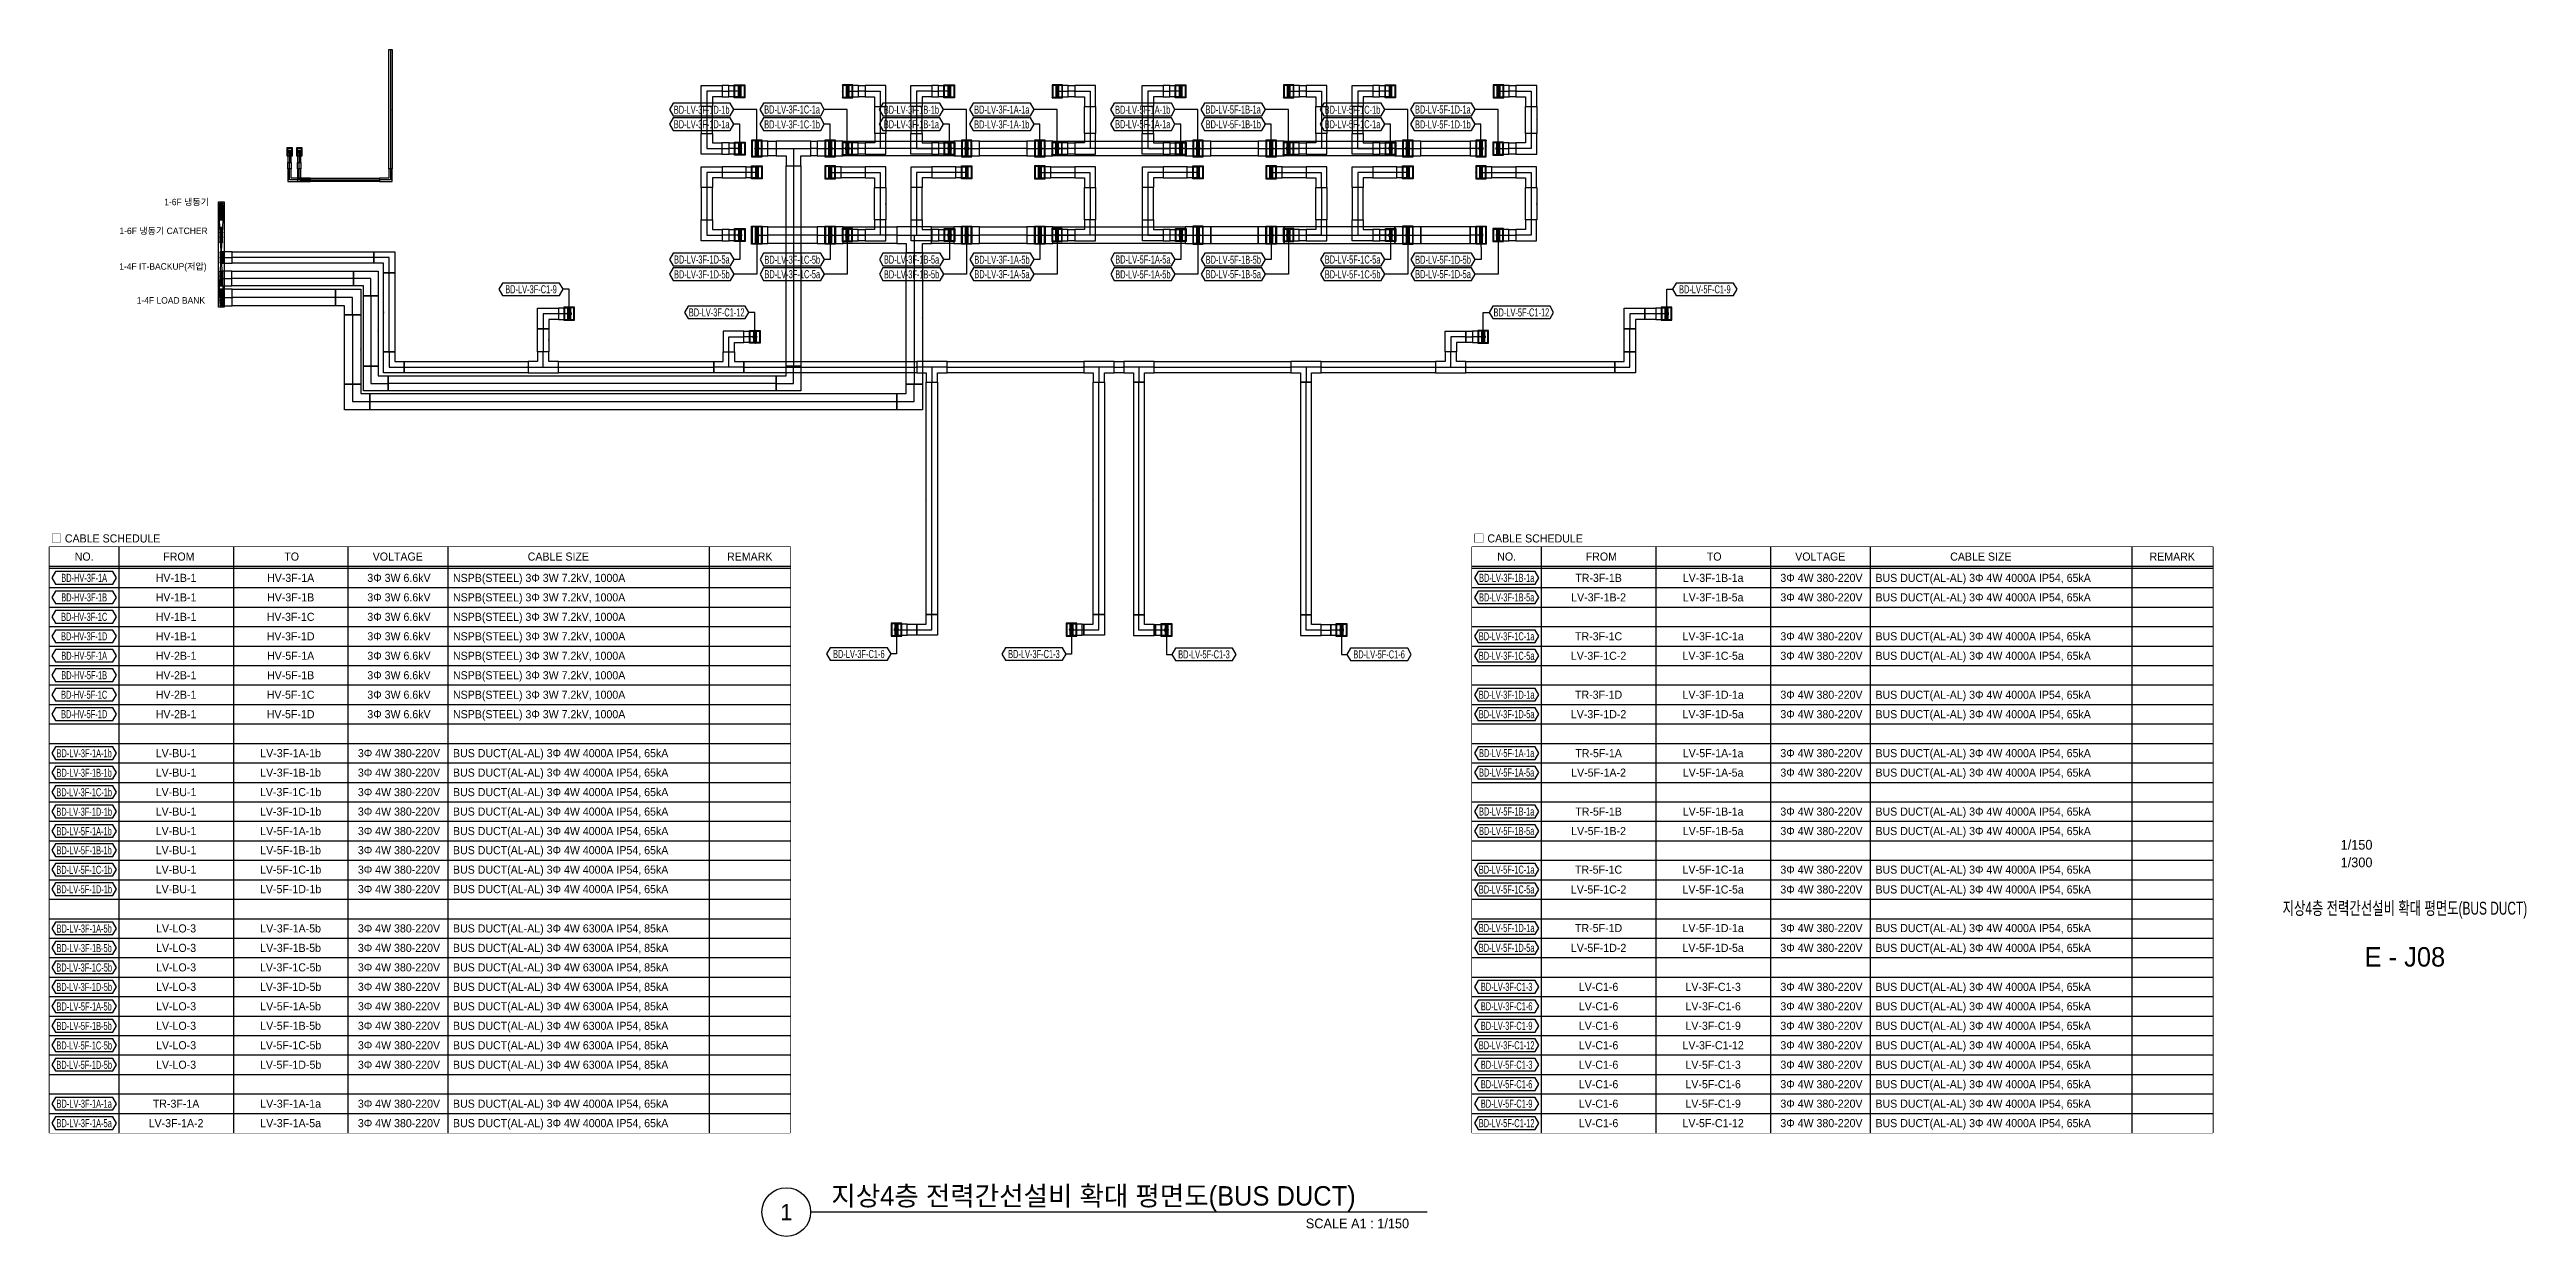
# Model space of a CAD drawing. Header units: millimetres. Extents: x 28486 to 374549, y -351975 to 868946.
# Drawn here: x 259986 to 374549, y 360825 to 415675 of the extents above; entities that cross this region are included whole.
import ezdxf
from ezdxf.enums import TextEntityAlignment as Align

# ---------------------------------------------------------------- set-up
doc = ezdxf.new("R2010")
doc.units = ezdxf.units.MM
doc.header["$LTSCALE"] = 150
doc.layers.get('Defpoints').update_dxf_attribs({"color": 150})
for name, color, linetype in [('-----00 SLAB OPEN-REV', 221, 'Continuous'), ('-----26 Electrical Cable Tray_HV_발전기 B', 103, 'Continuous'), ('-----27 Bus Duct_HV_IT BACK UP A', 7, 'Continuous'), ('-----27 Bus Duct_HV_IT BACK UP B', 3, 'Continuous'), ('-----27 Bus Duct_LV_380-220V', 200, 'Continuous'), ('-----27 Bus Duct_LV_380-220V_IT BACK UP', 2, 'Continuous'), ('-----27 Bus Duct_LV_380-220V_LOAD BANK', 7, 'Continuous'), ('-----27 Bus Duct_LV_380-220V_UT', 41, 'Continuous'), ('-----27 Bus Duct_LV_380-220V_UT B', 71, 'Continuous'), ('-----29 Cable Schedule', 1, 'Continuous'), ('-----29 Indicator', 1, 'Continuous'), ('-----29 주기', 1, 'Continuous'), ('-----30 Text', 2, 'Continuous'), ('-----41 Drawing Title', 2, 'Continuous'), ('-----42 Drawing Number', 2, 'Continuous'), ('-----43 Drawing Scale', 3, 'Continuous'), ('-----99 Cable Schedule', 2, 'Continuous')]:
    doc.layers.add(name, color=color, linetype=linetype)
doc.styles.add('ELEC', font='')
doc.styles.get("Standard").update_dxf_attribs({"font": ''})
doc.styles.get('ELEC').set_extended_font_data('Dotum')
doc.styles.get('Standard').set_extended_font_data('Dotum')
doc.dimstyles.new('전기통신참고용-치수', dxfattribs={"dimscale": 15, "dimtxt": 2, "dimasz": 0, "dimexe": 0, "dimexo": 0, "dimgap": 0.4, "dimtad": 4, "dimdec": 0, "dimzin": 0, "dimdsep": 46, "dimtxsty": 'Standard', "dimblk": 'NONE', "dimcen": 0, "dimse1": 1, "dimse2": 1, "dimsd1": 1, "dimsd2": 1, "dimclrd": 8, "dimclre": 8, "dimclrt": 8, "dimadec": 0, "dimazin": 0, "dimtfac": 1, "dimtdec": 0, "dimtix": 1, "dimtmove": 2, "dimatfit": 0, "dimldrblk": 'NONE', "dimfxl": 2, "dimtolj": 1, "dimtzin": 0, "dimarcsym": 0})

# ---------------------------------------------------------------- blocks, each defined once
blk = doc.blocks.new('*D280')
at = {"layer": 'Defpoints', "color": 0, "transparency": 16777216}
for p in [(0, 8428), (686, 8428), (686, 8428)]:
    blk.add_point(p, dxfattribs=at)
at = {"color": 0, "transparency": 16777216, "insert": (343, 8407), "char_height": 30, "attachment_point": 5}
blk.add_mtext('\\A1;{\\C0;686}', dxfattribs=at)
blk = doc.blocks.new('_None')
blk = doc.blocks.new('*D281')
at = {"layer": 'Defpoints', "color": 0, "transparency": 16777216}
for p in [(686, 8428), (686, 8428), (686, 2800)]:
    blk.add_point(p, dxfattribs=at)
at = {"color": 0, "transparency": 16777216, "insert": (665, 5614), "char_height": 30, "attachment_point": 5, "rotation": 90}
blk.add_mtext('\\A1;{\\C0;5628}', dxfattribs=at)
blk = doc.blocks.new('*D282')
at = {"layer": 'Defpoints', "color": 0, "transparency": 16777216}
for p in [(0, 2800), (686, 2800), (686, 2800)]:
    blk.add_point(p, dxfattribs=at)
at = {"color": 0, "transparency": 16777216, "insert": (343, 2821), "char_height": 30, "attachment_point": 5}
blk.add_mtext('\\A1;{\\C0;686}', dxfattribs=at)
blk = doc.blocks.new('*U74')
at = {"color": 0}
blk.add_lwpolyline([(-343, -343), (800, -343), (800, 343), (343, 343), (343, 800), (-343, 800)], close=True, dxfattribs=at)
at = {"color": 1}
blk.add_lwpolyline([(800, 0), (0, 0), (0, 800)], dxfattribs=at)
at = {"color": 0, "style": 'ELEC'}
blk.add_text('BD ELBOW(HORIZ)-AL 5000A', height=10, dxfattribs=at).set_placement((-338, -333), align=Align.MIDDLE_LEFT)
blk = doc.blocks.new('*D179')
at = {"layer": 'Defpoints', "color": 0, "transparency": 16777216}
for p in [(0, 25668), (686, 25668), (686, 25668)]:
    blk.add_point(p, dxfattribs=at)
at = {"color": 0, "transparency": 16777216, "insert": (343, 25647), "char_height": 30, "attachment_point": 5}
blk.add_mtext('\\A1;{\\C0;686}', dxfattribs=at)
blk = doc.blocks.new('*D180')
at = {"layer": 'Defpoints', "color": 0, "transparency": 16777216}
for p in [(686, 25668), (686, 25668), (686, 7716)]:
    blk.add_point(p, dxfattribs=at)
at = {"color": 0, "transparency": 16777216, "insert": (665, 16692), "char_height": 30, "attachment_point": 5, "rotation": 90}
blk.add_mtext('\\A1;{\\C0;17952}', dxfattribs=at)
blk = doc.blocks.new('*D181')
at = {"layer": 'Defpoints', "color": 0, "transparency": 16777216}
for p in [(0, 7716), (686, 7716), (686, 7716)]:
    blk.add_point(p, dxfattribs=at)
at = {"color": 0, "transparency": 16777216, "insert": (343, 7737), "char_height": 30, "attachment_point": 5}
blk.add_mtext('\\A1;{\\C0;686}', dxfattribs=at)
blk = doc.blocks.new('*U23')
at = {"color": 1}
for p, q in [((60, 260), (-60, -260)), ((-60, 260), (60, -260))]:
    blk.add_line(p, q, dxfattribs=at)
at = {"color": 0}
blk.add_line((0, -298.5), (0, 298.5), dxfattribs=at)
for points in [[(-245, -298.5), (245, -298.5), (245, 298.5), (-245, 298.5)], [(-215, -267.5), (215, -267.5), (215, 267.5), (-215, 267.5)]]:
    blk.add_lwpolyline(points, close=True, dxfattribs=at)
at = {"color": 1}
blk.add_lwpolyline([(60, -260), (-60, -260), (-60, 260), (60, 260)], close=True, dxfattribs=at)
for points in [[(-60, 14, -0.414213562), (-58, 16), (-17.2, 16, 0.414213562), (-16.2, 17), (-16.2, 227, 0.414213562), (-17.2, 228), (-58, 228, -0.414213562), (-60, 230), (-60, 260, -0.414213562), (-59, 259), (-59, 230, 0.414213562), (-58, 229), (58, 229, 0.414213562), (59, 230), (59, 259, -0.414213562), (60, 260), (60, 230, -0.414213562), (58, 228), (17.2, 228, 0.414213562), (16.2, 227), (16.2, 17, 0.414213562), (17.2, 16), (58, 16, -0.414213562), (60, 14), (60, 2, -0.414213562), (59, 3), (59, 14, 0.414213562), (58, 15), (-58, 15, 0.414213562), (-59, 14), (-59, 3, -0.414213562), (-60, 2), (-60, 2), (-60, 2), (-60, 2)], [(-60, -230, -0.414213562), (-58, -228), (-17.2, -228, 0.414213562), (-16.2, -227), (-16.2, -17, 0.414213562), (-17.2, -16), (-58, -16, -0.414213562), (-60, -14), (-60, 0, -0.414213562), (-59, -1), (-59, -14, 0.414213562), (-58, -15), (58, -15, 0.414213562), (59, -14), (59, -1, -0.414213562), (60, 0), (60, -14, -0.414213562), (58, -16), (17.2, -16, 0.414213562), (16.2, -17), (16.2, -227, 0.414213562), (17.2, -228), (58, -228, -0.414213562), (60, -230), (60, -260, -0.414213562), (59, -259), (59, -230, 0.414213562), (58, -229), (-58, -229, 0.414213562), (-59, -230), (-59, -259, -0.414213562), (-60, -260), (-60, -260), (-60, -260), (-60, -260)], [(-15.2, 17), (-15.2, 227, -0.414213562), (-14.2, 228), (14.2, 228, -0.414213562), (15.2, 227), (15.2, 17, -0.414213562), (14.2, 16), (-14.2, 16, -0.414213562)], [(-14.2, 18), (-14.2, 226, -0.414213562), (-13.2, 227), (-8.85, 227, -0.414213562), (-7.85, 226), (-7.85, 18, -0.414213562), (-8.85, 17), (-13.2, 17, -0.414213562)], [(-6.85, 18), (-6.85, 226, -0.414213562), (-5.85, 227), (-1.5, 227, -0.414213562), (-0.5, 226), (-0.5, 18, -0.414213562), (-1.5, 17), (-5.85, 17, -0.414213562)], [(0.5, 18), (0.5, 226, -0.414213562), (1.5, 227), (5.85, 227, -0.414213562), (6.85, 226), (6.85, 18, -0.414213562), (5.85, 17), (1.5, 17, -0.414213562)], [(7.85, 18), (7.85, 226, -0.414213562), (8.85, 227), (13.2, 227, -0.414213562), (14.2, 226), (14.2, 18, -0.414213562), (13.2, 17), (8.85, 17, -0.414213562)], [(-15.2, -227), (-15.2, -17, -0.414213562), (-14.2, -16), (14.2, -16, -0.414213562), (15.2, -17), (15.2, -227, -0.414213562), (14.2, -228), (-14.2, -228, -0.414213562)], [(-14.2, -226), (-14.2, -18, -0.414213562), (-13.2, -17), (-8.85, -17, -0.414213562), (-7.85, -18), (-7.85, -226, -0.414213562), (-8.85, -227), (-13.2, -227, -0.414213562)], [(-6.85, -226), (-6.85, -18, -0.414213562), (-5.85, -17), (-1.5, -17, -0.414213562), (-0.5, -18), (-0.5, -226, -0.414213562), (-1.5, -227), (-5.85, -227, -0.414213562)], [(0.5, -226), (0.5, -18, -0.414213562), (1.5, -17), (5.85, -17, -0.414213562), (6.85, -18), (6.85, -226, -0.414213562), (5.85, -227), (1.5, -227, -0.414213562)], [(7.85, -226), (7.85, -18, -0.414213562), (8.85, -17), (13.2, -17, -0.414213562), (14.2, -18), (14.2, -226, -0.414213562), (13.2, -227), (8.85, -227, -0.414213562)]]:
    blk.add_lwpolyline(points, format="xyb", close=True, dxfattribs=at)
at = {"color": 0}
for centre in [(-230, 283), (-230, 0), (-25, 283), (25, 283), (230, 283), (230, 0), (-230, -283), (-25, -283), (25, -283), (230, -283)]:
    blk.add_circle(centre, 5, dxfattribs=at)
at = {"color": 0, "style": 'ELEC'}
blk.add_text('BD Flanged End-AL 4000A', height=10, dxfattribs=at).set_placement((-210, -257.5), align=Align.MIDDLE_LEFT)
blk = doc.blocks.new('*U22')
at = {"color": 1}
for p, q in [((340, 260), (220, -260)), ((220, 260), (340, -260))]:
    blk.add_line(p, q, dxfattribs=at)
at = {"color": 0}
blk.add_lwpolyline([(-220, -260), (220, -260), (220, 260), (-220, 260)], close=True, dxfattribs=at)
at = {"color": 1}
blk.add_lwpolyline([(220, 0), (-220, 0)], dxfattribs=at)
at = {"color": 0}
blk.add_lwpolyline([(220, -260), (340, -260), (340, 260), (220, 260)], dxfattribs=at)
at = {"color": 1}
for points in [[(220, 14, -0.414213562), (222, 16), (262.8, 16, 0.414213562), (263.8, 17), (263.8, 227, 0.414213562), (262.8, 228), (222, 228, -0.414213562), (220, 230), (220, 260, -0.414213562), (221, 259), (221, 230, 0.414213562), (222, 229), (338, 229, 0.414213562), (339, 230), (339, 259, -0.414213562), (340, 260), (340, 230, -0.414213562), (338, 228), (297.2, 228, 0.414213562), (296.2, 227), (296.2, 17, 0.414213562), (297.2, 16), (338, 16, -0.414213562), (340, 14), (340, 2, -0.414213562), (339, 3), (339, 14, 0.414213562), (338, 15), (222, 15, 0.414213562), (221, 14), (221, 3, -0.414213562), (220, 2), (220, 2), (220, 2), (220, 2)], [(220, -230, -0.414213562), (222, -228), (262.8, -228, 0.414213562), (263.8, -227), (263.8, -17, 0.414213562), (262.8, -16), (222, -16, -0.414213562), (220, -14), (220, 0, -0.414213562), (221, -1), (221, -14, 0.414213562), (222, -15), (338, -15, 0.414213562), (339, -14), (339, -1, -0.414213562), (340, 0), (340, -14, -0.414213562), (338, -16), (297.2, -16, 0.414213562), (296.2, -17), (296.2, -227, 0.414213562), (297.2, -228), (338, -228, -0.414213562), (340, -230), (340, -260, -0.414213562), (339, -259), (339, -230, 0.414213562), (338, -229), (222, -229, 0.414213562), (221, -230), (221, -259, -0.414213562), (220, -260), (220, -260), (220, -260), (220, -260)], [(264.8, 17), (264.8, 227, -0.414213562), (265.8, 228), (294.2, 228, -0.414213562), (295.2, 227), (295.2, 17, -0.414213562), (294.2, 16), (265.8, 16, -0.414213562)], [(265.8, 18), (265.8, 226, -0.414213562), (266.8, 227), (271.15, 227, -0.414213562), (272.15, 226), (272.15, 18, -0.414213562), (271.15, 17), (266.8, 17, -0.414213562)], [(273.15, 18), (273.15, 226, -0.414213562), (274.15, 227), (278.5, 227, -0.414213562), (279.5, 226), (279.5, 18, -0.414213562), (278.5, 17), (274.15, 17, -0.414213562)], [(280.5, 18), (280.5, 226, -0.414213562), (281.5, 227), (285.85, 227, -0.414213562), (286.85, 226), (286.85, 18, -0.414213562), (285.85, 17), (281.5, 17, -0.414213562)], [(287.85, 18), (287.85, 226, -0.414213562), (288.85, 227), (293.2, 227, -0.414213562), (294.2, 226), (294.2, 18, -0.414213562), (293.2, 17), (288.85, 17, -0.414213562)], [(264.8, -227), (264.8, -17, -0.414213562), (265.8, -16), (294.2, -16, -0.414213562), (295.2, -17), (295.2, -227, -0.414213562), (294.2, -228), (265.8, -228, -0.414213562)], [(265.8, -226), (265.8, -18, -0.414213562), (266.8, -17), (271.15, -17, -0.414213562), (272.15, -18), (272.15, -226, -0.414213562), (271.15, -227), (266.8, -227, -0.414213562)], [(273.15, -226), (273.15, -18, -0.414213562), (274.15, -17), (278.5, -17, -0.414213562), (279.5, -18), (279.5, -226, -0.414213562), (278.5, -227), (274.15, -227, -0.414213562)], [(280.5, -226), (280.5, -18, -0.414213562), (281.5, -17), (285.85, -17, -0.414213562), (286.85, -18), (286.85, -226, -0.414213562), (285.85, -227), (281.5, -227, -0.414213562)], [(287.85, -226), (287.85, -18, -0.414213562), (288.85, -17), (293.2, -17, -0.414213562), (294.2, -18), (294.2, -226, -0.414213562), (293.2, -227), (288.85, -227, -0.414213562)]]:
    blk.add_lwpolyline(points, format="xyb", close=True, dxfattribs=at)
at = {"color": 0, "style": 'ELEC'}
blk.add_text('BD ELBOW(VERT)-AL 4000A', height=10, dxfattribs=at).set_placement((-215, -250), align=Align.MIDDLE_LEFT)
blk = doc.blocks.new('*U24')
at = {"color": 0}
blk.add_lwpolyline([(-260, -260), (700, -260), (700, 260), (260, 260), (260, 700), (-260, 700)], close=True, dxfattribs=at)
at = {"color": 1}
blk.add_lwpolyline([(700, 0), (0, 0), (0, 700)], dxfattribs=at)
at = {"color": 0, "style": 'ELEC'}
blk.add_text('BD ELBOW(HORIZ)-AL 4000A', height=10, dxfattribs=at).set_placement((-255, -250), align=Align.MIDDLE_LEFT)
blk = doc.blocks.new('*D876')
at = {"layer": 'Defpoints', "color": 0, "transparency": 16777216}
for p in [(0, 3210), (520, 3210), (520, 3210)]:
    blk.add_point(p, dxfattribs=at)
at = {"color": 0, "transparency": 16777216, "insert": (260, 3189), "char_height": 30, "attachment_point": 5}
blk.add_mtext('\\A1;{\\C0;520}', dxfattribs=at)
blk = doc.blocks.new('*D877')
at = {"layer": 'Defpoints', "color": 0, "transparency": 16777216}
for p in [(520, 3210), (520, 3210), (520, 2900)]:
    blk.add_point(p, dxfattribs=at)
at = {"color": 0, "transparency": 16777216, "insert": (499, 3055), "char_height": 30, "attachment_point": 5, "rotation": 90}
blk.add_mtext('\\A1;{\\C0;310}', dxfattribs=at)
blk = doc.blocks.new('*D878')
at = {"layer": 'Defpoints', "color": 0, "transparency": 16777216}
for p in [(0, 2900), (520, 2900), (520, 2900)]:
    blk.add_point(p, dxfattribs=at)
at = {"color": 0, "transparency": 16777216, "insert": (260, 2921), "char_height": 30, "attachment_point": 5}
blk.add_mtext('\\A1;{\\C0;520}', dxfattribs=at)
blk = doc.blocks.new('*D860')
at = {"layer": 'Defpoints', "color": 0, "transparency": 16777216}
for p in [(0, 3226), (520, 3226), (520, 3226)]:
    blk.add_point(p, dxfattribs=at)
at = {"color": 0, "transparency": 16777216, "insert": (260, 3205), "char_height": 30, "attachment_point": 5}
blk.add_mtext('\\A1;{\\C0;520}', dxfattribs=at)
blk = doc.blocks.new('*D861')
at = {"layer": 'Defpoints', "color": 0, "transparency": 16777216}
for p in [(520, 3226), (520, 3226), (520, 2900)]:
    blk.add_point(p, dxfattribs=at)
at = {"color": 0, "transparency": 16777216, "insert": (499, 3063), "char_height": 30, "attachment_point": 5, "rotation": 90}
blk.add_mtext('\\A1;{\\C0;326}', dxfattribs=at)
blk = doc.blocks.new('*D862')
at = {"layer": 'Defpoints', "color": 0, "transparency": 16777216}
for p in [(0, 2900), (520, 2900), (520, 2900)]:
    blk.add_point(p, dxfattribs=at)
at = {"color": 0, "transparency": 16777216, "insert": (260, 2921), "char_height": 30, "attachment_point": 5}
blk.add_mtext('\\A1;{\\C0;520}', dxfattribs=at)
blk = doc.blocks.new('*D30')
at = {"layer": 'Defpoints', "color": 0, "transparency": 16777216}
for p in [(0, 4150), (520, 4150), (520, 4150)]:
    blk.add_point(p, dxfattribs=at)
at = {"color": 0, "transparency": 16777216, "insert": (260, 4129), "char_height": 30, "attachment_point": 5}
blk.add_mtext('\\A1;{\\C0;520}', dxfattribs=at)
blk = doc.blocks.new('*D31')
at = {"layer": 'Defpoints', "color": 0, "transparency": 16777216}
for p in [(520, 4150), (520, 4150), (520, 2900)]:
    blk.add_point(p, dxfattribs=at)
at = {"color": 0, "transparency": 16777216, "insert": (499, 3525), "char_height": 30, "attachment_point": 5, "rotation": 90}
blk.add_mtext('\\A1;{\\C0;1250}', dxfattribs=at)
blk = doc.blocks.new('*D32')
at = {"layer": 'Defpoints', "color": 0, "transparency": 16777216}
for p in [(0, 2900), (520, 2900), (520, 2900)]:
    blk.add_point(p, dxfattribs=at)
at = {"color": 0, "transparency": 16777216, "insert": (260, 2921), "char_height": 30, "attachment_point": 5}
blk.add_mtext('\\A1;{\\C0;520}', dxfattribs=at)
blk = doc.blocks.new('*U79')
at = {"color": 1}
for p, q in [((60, 343), (-60, -343)), ((-60, 343), (60, -343))]:
    blk.add_line(p, q, dxfattribs=at)
at = {"color": 0}
blk.add_line((0, 381.5), (0, -381.5), dxfattribs=at)
for points in [[(-245, -381.5), (245, -381.5), (245, 381.5), (-245, 381.5)], [(-215, -350.5), (215, -350.5), (215, 350.5), (-215, 350.5)]]:
    blk.add_lwpolyline(points, close=True, dxfattribs=at)
at = {"color": 1}
blk.add_lwpolyline([(60, -343), (-60, -343), (-60, 343), (60, 343)], close=True, dxfattribs=at)
for points in [[(-60, 123, -0.414213562), (-58, 125), (-17.2, 125, 0.414213562), (-16.2, 126), (-16.2, 310, 0.414213562), (-17.2, 311), (-58, 311, -0.414213562), (-60, 313), (-60, 343, -0.414213562), (-59, 342), (-59, 313, 0.414213562), (-58, 312), (58, 312, 0.414213562), (59, 313), (59, 342, -0.414213562), (60, 343), (60, 313, -0.414213562), (58, 311), (17.2, 311, 0.414213562), (16.2, 310), (16.2, 126, 0.414213562), (17.2, 125), (58, 125, -0.414213562), (60, 123), (60, 111, -0.414213562), (59, 112), (59, 123, 0.414213562), (58, 124), (-58, 124, 0.414213562), (-59, 123), (-59, 112, -0.414213562), (-60, 111), (-60, 111), (-60, 111), (-60, 111)], [(-60, -95, -0.414213562), (-58, -93), (-17.2, -93, 0.414213562), (-16.2, -92), (-16.2, 92, 0.414213562), (-17.2, 93), (-58, 93, -0.414213562), (-60, 95), (-60, 109, -0.414213562), (-59, 108), (-59, 95, 0.414213562), (-58, 94), (58, 94, 0.414213562), (59, 95), (59, 108, -0.414213562), (60, 109), (60, 95, -0.414213562), (58, 93), (17.2, 93, 0.414213562), (16.2, 92), (16.2, -92, 0.414213562), (17.2, -93), (58, -93, -0.414213562), (60, -95), (60, -108, -0.414213562), (59, -107), (59, -95, 0.414213562), (58, -94), (-58, -94, 0.414213562), (-59, -95), (-59, -107, -0.414213562), (-60, -108), (-60, -108), (-60, -108), (-60, -108)], [(-15.2, 126), (-15.2, 310, -0.414213562), (-14.2, 311), (14.2, 311, -0.414213562), (15.2, 310), (15.2, 126, -0.414213562), (14.2, 125), (-14.2, 125, -0.414213562)], [(-15.2, -92), (-15.2, 92, -0.414213562), (-14.2, 93), (14.2, 93, -0.414213562), (15.2, 92), (15.2, -92, -0.414213562), (14.2, -93), (-14.2, -93, -0.414213562)], [(-14.2, 127), (-14.2, 309, -0.414213562), (-13.2, 310), (-8.85, 310, -0.414213562), (-7.85, 309), (-7.85, 127, -0.414213562), (-8.85, 126), (-13.2, 126, -0.414213562)], [(-14.2, -91), (-14.2, 91, -0.414213562), (-13.2, 92), (-8.85, 92, -0.414213562), (-7.85, 91), (-7.85, -91, -0.414213562), (-8.85, -92), (-13.2, -92, -0.414213562)], [(-6.85, 127), (-6.85, 309, -0.414213562), (-5.85, 310), (-1.5, 310, -0.414213562), (-0.5, 309), (-0.5, 127, -0.414213562), (-1.5, 126), (-5.85, 126, -0.414213562)], [(-6.85, -91), (-6.85, 91, -0.414213562), (-5.85, 92), (-1.5, 92, -0.414213562), (-0.5, 91), (-0.5, -91, -0.414213562), (-1.5, -92), (-5.85, -92, -0.414213562)], [(0.5, 127), (0.5, 309, -0.414213562), (1.5, 310), (5.85, 310, -0.414213562), (6.85, 309), (6.85, 127, -0.414213562), (5.85, 126), (1.5, 126, -0.414213562)], [(0.5, -91), (0.5, 91, -0.414213562), (1.5, 92), (5.85, 92, -0.414213562), (6.85, 91), (6.85, -91, -0.414213562), (5.85, -92), (1.5, -92, -0.414213562)], [(7.85, 127), (7.85, 309, -0.414213562), (8.85, 310), (13.2, 310, -0.414213562), (14.2, 309), (14.2, 127, -0.414213562), (13.2, 126), (8.85, 126, -0.414213562)], [(7.85, -91), (7.85, 91, -0.414213562), (8.85, 92), (13.2, 92, -0.414213562), (14.2, 91), (14.2, -91, -0.414213562), (13.2, -92), (8.85, -92, -0.414213562)], [(-60, -313, -0.414213562), (-58, -311), (-17.2, -311, 0.414213562), (-16.2, -310), (-16.2, -126, 0.414213562), (-17.2, -125), (-58, -125, -0.414213562), (-60, -123), (-60, -110, -0.414213562), (-59, -111), (-59, -123, 0.414213562), (-58, -124), (58, -124, 0.414213562), (59, -123), (59, -111, -0.414213562), (60, -110), (60, -123, -0.414213562), (58, -125), (17.2, -125, 0.414213562), (16.2, -126), (16.2, -310, 0.414213562), (17.2, -311), (58, -311, -0.414213562), (60, -313), (60, -343, -0.414213562), (59, -342), (59, -313, 0.414213562), (58, -312), (-58, -312, 0.414213562), (-59, -313), (-59, -342, -0.414213562), (-60, -343), (-60, -343), (-60, -343), (-60, -343)], [(-15.2, -310), (-15.2, -126, -0.414213562), (-14.2, -125), (14.2, -125, -0.414213562), (15.2, -126), (15.2, -310, -0.414213562), (14.2, -311), (-14.2, -311, -0.414213562)], [(-14.2, -309), (-14.2, -127, -0.414213562), (-13.2, -126), (-8.85, -126, -0.414213562), (-7.85, -127), (-7.85, -309, -0.414213562), (-8.85, -310), (-13.2, -310, -0.414213562)], [(-6.85, -309), (-6.85, -127, -0.414213562), (-5.85, -126), (-1.5, -126, -0.414213562), (-0.5, -127), (-0.5, -309, -0.414213562), (-1.5, -310), (-5.85, -310, -0.414213562)], [(0.5, -309), (0.5, -127, -0.414213562), (1.5, -126), (5.85, -126, -0.414213562), (6.85, -127), (6.85, -309, -0.414213562), (5.85, -310), (1.5, -310, -0.414213562)], [(7.85, -309), (7.85, -127, -0.414213562), (8.85, -126), (13.2, -126, -0.414213562), (14.2, -127), (14.2, -309, -0.414213562), (13.2, -310), (8.85, -310, -0.414213562)]]:
    blk.add_lwpolyline(points, format="xyb", close=True, dxfattribs=at)
at = {"color": 0}
for centre in [(-230, 366), (-230, 122), (-25, 366), (25, 366), (230, 366), (230, 122), (-230, -122), (-230, -366), (-25, -366), (25, -366), (230, -122), (230, -366)]:
    blk.add_circle(centre, 6, dxfattribs=at)
at = {"color": 0, "style": 'ELEC'}
blk.add_text('BD Flanged End-AL 5000A', height=10, dxfattribs=at).set_placement((-210, -340.5), align=Align.MIDDLE_LEFT)
blk = doc.blocks.new('*U69')
at = {"color": 1}
for p, q in [((340, 343), (220, -343)), ((220, 343), (340, -343))]:
    blk.add_line(p, q, dxfattribs=at)
at = {"color": 0}
blk.add_lwpolyline([(-220, -343), (220, -343), (220, 343), (-220, 343)], close=True, dxfattribs=at)
at = {"color": 1}
blk.add_lwpolyline([(220, 0), (-220, 0)], dxfattribs=at)
at = {"color": 0}
blk.add_lwpolyline([(220, -343), (340, -343), (340, 343), (220, 343)], dxfattribs=at)
at = {"color": 1}
for points in [[(220, 123, -0.414213562), (222, 125), (262.8, 125, 0.414213562), (263.8, 126), (263.8, 310, 0.414213562), (262.8, 311), (222, 311, -0.414213562), (220, 313), (220, 343, -0.414213562), (221, 342), (221, 313, 0.414213562), (222, 312), (338, 312, 0.414213562), (339, 313), (339, 342, -0.414213562), (340, 343), (340, 313, -0.414213562), (338, 311), (297.2, 311, 0.414213562), (296.2, 310), (296.2, 126, 0.414213562), (297.2, 125), (338, 125, -0.414213562), (340, 123), (340, 111, -0.414213562), (339, 112), (339, 123, 0.414213562), (338, 124), (222, 124, 0.414213562), (221, 123), (221, 112, -0.414213562), (220, 111), (220, 111), (220, 111), (220, 111)], [(220, -95, -0.414213562), (222, -93), (262.8, -93, 0.414213562), (263.8, -92), (263.8, 92, 0.414213562), (262.8, 93), (222, 93, -0.414213562), (220, 95), (220, 109, -0.414213562), (221, 108), (221, 95, 0.414213562), (222, 94), (338, 94, 0.414213562), (339, 95), (339, 108, -0.414213562), (340, 109), (340, 95, -0.414213562), (338, 93), (297.2, 93, 0.414213562), (296.2, 92), (296.2, -92, 0.414213562), (297.2, -93), (338, -93, -0.414213562), (340, -95), (340, -108, -0.414213562), (339, -107), (339, -95, 0.414213562), (338, -94), (222, -94, 0.414213562), (221, -95), (221, -107, -0.414213562), (220, -108), (220, -108), (220, -108), (220, -108)], [(264.8, 126), (264.8, 310, -0.414213562), (265.8, 311), (294.2, 311, -0.414213562), (295.2, 310), (295.2, 126, -0.414213562), (294.2, 125), (265.8, 125, -0.414213562)], [(264.8, -92), (264.8, 92, -0.414213562), (265.8, 93), (294.2, 93, -0.414213562), (295.2, 92), (295.2, -92, -0.414213562), (294.2, -93), (265.8, -93, -0.414213562)], [(265.8, 127), (265.8, 309, -0.414213562), (266.8, 310), (271.15, 310, -0.414213562), (272.15, 309), (272.15, 127, -0.414213562), (271.15, 126), (266.8, 126, -0.414213562)], [(265.8, -91), (265.8, 91, -0.414213562), (266.8, 92), (271.15, 92, -0.414213562), (272.15, 91), (272.15, -91, -0.414213562), (271.15, -92), (266.8, -92, -0.414213562)], [(273.15, 127), (273.15, 309, -0.414213562), (274.15, 310), (278.5, 310, -0.414213562), (279.5, 309), (279.5, 127, -0.414213562), (278.5, 126), (274.15, 126, -0.414213562)], [(273.15, -91), (273.15, 91, -0.414213562), (274.15, 92), (278.5, 92, -0.414213562), (279.5, 91), (279.5, -91, -0.414213562), (278.5, -92), (274.15, -92, -0.414213562)], [(280.5, 127), (280.5, 309, -0.414213562), (281.5, 310), (285.85, 310, -0.414213562), (286.85, 309), (286.85, 127, -0.414213562), (285.85, 126), (281.5, 126, -0.414213562)], [(280.5, -91), (280.5, 91, -0.414213562), (281.5, 92), (285.85, 92, -0.414213562), (286.85, 91), (286.85, -91, -0.414213562), (285.85, -92), (281.5, -92, -0.414213562)], [(287.85, 127), (287.85, 309, -0.414213562), (288.85, 310), (293.2, 310, -0.414213562), (294.2, 309), (294.2, 127, -0.414213562), (293.2, 126), (288.85, 126, -0.414213562)], [(287.85, -91), (287.85, 91, -0.414213562), (288.85, 92), (293.2, 92, -0.414213562), (294.2, 91), (294.2, -91, -0.414213562), (293.2, -92), (288.85, -92, -0.414213562)], [(220, -313, -0.414213562), (222, -311), (262.8, -311, 0.414213562), (263.8, -310), (263.8, -126, 0.414213562), (262.8, -125), (222, -125, -0.414213562), (220, -123), (220, -110, -0.414213562), (221, -111), (221, -123, 0.414213562), (222, -124), (338, -124, 0.414213562), (339, -123), (339, -111, -0.414213562), (340, -110), (340, -123, -0.414213562), (338, -125), (297.2, -125, 0.414213562), (296.2, -126), (296.2, -310, 0.414213562), (297.2, -311), (338, -311, -0.414213562), (340, -313), (340, -343, -0.414213562), (339, -342), (339, -313, 0.414213562), (338, -312), (222, -312, 0.414213562), (221, -313), (221, -342, -0.414213562), (220, -343), (220, -343), (220, -343), (220, -343)], [(264.8, -310), (264.8, -126, -0.414213562), (265.8, -125), (294.2, -125, -0.414213562), (295.2, -126), (295.2, -310, -0.414213562), (294.2, -311), (265.8, -311, -0.414213562)], [(265.8, -309), (265.8, -127, -0.414213562), (266.8, -126), (271.15, -126, -0.414213562), (272.15, -127), (272.15, -309, -0.414213562), (271.15, -310), (266.8, -310, -0.414213562)], [(273.15, -309), (273.15, -127, -0.414213562), (274.15, -126), (278.5, -126, -0.414213562), (279.5, -127), (279.5, -309, -0.414213562), (278.5, -310), (274.15, -310, -0.414213562)], [(280.5, -309), (280.5, -127, -0.414213562), (281.5, -126), (285.85, -126, -0.414213562), (286.85, -127), (286.85, -309, -0.414213562), (285.85, -310), (281.5, -310, -0.414213562)], [(287.85, -309), (287.85, -127, -0.414213562), (288.85, -126), (293.2, -126, -0.414213562), (294.2, -127), (294.2, -309, -0.414213562), (293.2, -310), (288.85, -310, -0.414213562)]]:
    blk.add_lwpolyline(points, format="xyb", close=True, dxfattribs=at)
at = {"color": 0, "style": 'ELEC'}
blk.add_text('BD ELBOW(VERT)-AL 5000A', height=10, dxfattribs=at).set_placement((-215, -333), align=Align.MIDDLE_LEFT)
blk = doc.blocks.new('*D672')
at = {"layer": 'Defpoints', "color": 0, "transparency": 16777216}
for p in [(0, 3390), (686, 3390), (686, 3390)]:
    blk.add_point(p, dxfattribs=at)
at = {"color": 0, "transparency": 16777216, "insert": (343, 3369), "char_height": 30, "attachment_point": 5}
blk.add_mtext('\\A1;{\\C0;686}', dxfattribs=at)
blk = doc.blocks.new('*D673')
at = {"layer": 'Defpoints', "color": 0, "transparency": 16777216}
for p in [(686, 3390), (686, 3390), (686, 2995)]:
    blk.add_point(p, dxfattribs=at)
at = {"color": 0, "transparency": 16777216, "insert": (665, 3193), "char_height": 30, "attachment_point": 5, "rotation": 90}
blk.add_mtext('\\A1;{\\C0;395}', dxfattribs=at)
blk = doc.blocks.new('*D674')
at = {"layer": 'Defpoints', "color": 0, "transparency": 16777216}
for p in [(0, 2995), (686, 2995), (686, 2995)]:
    blk.add_point(p, dxfattribs=at)
at = {"color": 0, "transparency": 16777216, "insert": (343, 3016), "char_height": 30, "attachment_point": 5}
blk.add_mtext('\\A1;{\\C0;686}', dxfattribs=at)
blk = doc.blocks.new('*D175')
at = {"layer": 'Defpoints', "color": 0, "transparency": 16777216}
for p in [(0, 8792), (686, 8792), (686, 8792)]:
    blk.add_point(p, dxfattribs=at)
at = {"color": 0, "transparency": 16777216, "insert": (343, 8771), "char_height": 30, "attachment_point": 5}
blk.add_mtext('\\A1;{\\C0;686}', dxfattribs=at)
blk = doc.blocks.new('*D176')
at = {"layer": 'Defpoints', "color": 0, "transparency": 16777216}
for p in [(686, 8792), (686, 8792), (686, -460)]:
    blk.add_point(p, dxfattribs=at)
at = {"color": 0, "transparency": 16777216, "insert": (665, 4166), "char_height": 30, "attachment_point": 5, "rotation": 90}
blk.add_mtext('\\A1;{\\C0;9252}', dxfattribs=at)
blk = doc.blocks.new('*D177')
at = {"layer": 'Defpoints', "color": 0, "transparency": 16777216}
for p in [(0, -460), (686, -460), (686, -460)]:
    blk.add_point(p, dxfattribs=at)
at = {"color": 0, "transparency": 16777216, "insert": (343, -439), "char_height": 30, "attachment_point": 5}
blk.add_mtext('\\A1;{\\C0;686}', dxfattribs=at)
blk = doc.blocks.new('*D89')
at = {"layer": 'Defpoints', "color": 0, "transparency": 16777216}
for p in [(0, 9995), (520, 9995), (520, 9995)]:
    blk.add_point(p, dxfattribs=at)
at = {"color": 0, "transparency": 16777216, "insert": (260, 9974), "char_height": 30, "attachment_point": 5}
blk.add_mtext('\\A1;{\\C0;520}', dxfattribs=at)
blk = doc.blocks.new('*D90')
at = {"layer": 'Defpoints', "color": 0, "transparency": 16777216}
for p in [(520, 9995), (520, 9995), (520, 3440)]:
    blk.add_point(p, dxfattribs=at)
at = {"color": 0, "transparency": 16777216, "insert": (499, 6717), "char_height": 30, "attachment_point": 5, "rotation": 90}
blk.add_mtext('\\A1;{\\C0;6555}', dxfattribs=at)
blk = doc.blocks.new('*D91')
at = {"layer": 'Defpoints', "color": 0, "transparency": 16777216}
for p in [(0, 3440), (520, 3440), (520, 3440)]:
    blk.add_point(p, dxfattribs=at)
at = {"color": 0, "transparency": 16777216, "insert": (260, 3461), "char_height": 30, "attachment_point": 5}
blk.add_mtext('\\A1;{\\C0;520}', dxfattribs=at)
blk = doc.blocks.new('*D81')
at = {"layer": 'Defpoints', "color": 0, "transparency": 16777216}
for p in [(0, 8211), (764, 8211), (764, 8211)]:
    blk.add_point(p, dxfattribs=at)
at = {"color": 0, "transparency": 16777216, "insert": (382, 8190), "char_height": 30, "attachment_point": 5}
blk.add_mtext('\\A1;{\\C0;764}', dxfattribs=at)
blk = doc.blocks.new('*D82')
at = {"layer": 'Defpoints', "color": 0, "transparency": 16777216}
for p in [(764, 8211), (764, 8211), (764, 3440)]:
    blk.add_point(p, dxfattribs=at)
at = {"color": 0, "transparency": 16777216, "insert": (743, 5825), "char_height": 30, "attachment_point": 5, "rotation": 90}
blk.add_mtext('\\A1;{\\C0;4771}', dxfattribs=at)
blk = doc.blocks.new('*D83')
at = {"layer": 'Defpoints', "color": 0, "transparency": 16777216}
for p in [(0, 3440), (764, 3440), (764, 3440)]:
    blk.add_point(p, dxfattribs=at)
at = {"color": 0, "transparency": 16777216, "insert": (382, 3461), "char_height": 30, "attachment_point": 5}
blk.add_mtext('\\A1;{\\C0;764}', dxfattribs=at)
blk = doc.blocks.new('*D85')
at = {"layer": 'Defpoints', "color": 0, "transparency": 16777216}
for p in [(0, 4978), (520, 4978), (520, 4978)]:
    blk.add_point(p, dxfattribs=at)
at = {"color": 0, "transparency": 16777216, "insert": (260, 4956), "char_height": 30, "attachment_point": 5}
blk.add_mtext('\\A1;{\\C0;520}', dxfattribs=at)
blk = doc.blocks.new('*D86')
at = {"layer": 'Defpoints', "color": 0, "transparency": 16777216}
for p in [(520, 4978), (520, 4978), (520, 1314)]:
    blk.add_point(p, dxfattribs=at)
at = {"color": 0, "transparency": 16777216, "insert": (499, 3146), "char_height": 30, "attachment_point": 5, "rotation": 90}
blk.add_mtext('\\A1;{\\C0;3663}', dxfattribs=at)
blk = doc.blocks.new('*D87')
at = {"layer": 'Defpoints', "color": 0, "transparency": 16777216}
for p in [(0, 1314), (520, 1314), (520, 1314)]:
    blk.add_point(p, dxfattribs=at)
at = {"color": 0, "transparency": 16777216, "insert": (260, 1335), "char_height": 30, "attachment_point": 5}
blk.add_mtext('\\A1;{\\C0;520}', dxfattribs=at)
blk = doc.blocks.new('*D231')
at = {"layer": 'Defpoints', "color": 0, "transparency": 16777216}
for p in [(0, 2361), (520, 2361), (520, 2361)]:
    blk.add_point(p, dxfattribs=at)
at = {"color": 0, "transparency": 16777216, "insert": (260, 2339), "char_height": 30, "attachment_point": 5}
blk.add_mtext('\\A1;{\\C0;520}', dxfattribs=at)
blk = doc.blocks.new('*D232')
at = {"layer": 'Defpoints', "color": 0, "transparency": 16777216}
for p in [(520, 2361), (520, 2361), (520, -3371)]:
    blk.add_point(p, dxfattribs=at)
at = {"color": 0, "transparency": 16777216, "insert": (499, -505), "char_height": 30, "attachment_point": 5, "rotation": 90}
blk.add_mtext('\\A1;{\\C0;5731}', dxfattribs=at)
blk = doc.blocks.new('*D233')
at = {"layer": 'Defpoints', "color": 0, "transparency": 16777216}
for p in [(0, -3371), (520, -3371), (520, -3371)]:
    blk.add_point(p, dxfattribs=at)
at = {"color": 0, "transparency": 16777216, "insert": (260, -3350), "char_height": 30, "attachment_point": 5}
blk.add_mtext('\\A1;{\\C0;520}', dxfattribs=at)
blk = doc.blocks.new('*D284')
at = {"layer": 'Defpoints', "color": 0, "transparency": 16777216}
for p in [(0, 3512), (686, 3512), (686, 3512)]:
    blk.add_point(p, dxfattribs=at)
at = {"color": 0, "transparency": 16777216, "insert": (343, 3491), "char_height": 30, "attachment_point": 5}
blk.add_mtext('\\A1;{\\C0;686}', dxfattribs=at)
blk = doc.blocks.new('*D285')
at = {"layer": 'Defpoints', "color": 0, "transparency": 16777216}
for p in [(686, 3512), (686, 3512), (686, 265)]:
    blk.add_point(p, dxfattribs=at)
at = {"color": 0, "transparency": 16777216, "insert": (665, 1889), "char_height": 30, "attachment_point": 5, "rotation": 90}
blk.add_mtext('\\A1;{\\C0;3247}', dxfattribs=at)
blk = doc.blocks.new('*D286')
at = {"layer": 'Defpoints', "color": 0, "transparency": 16777216}
for p in [(0, 265), (686, 265), (686, 265)]:
    blk.add_point(p, dxfattribs=at)
at = {"color": 0, "transparency": 16777216, "insert": (343, 286), "char_height": 30, "attachment_point": 5}
blk.add_mtext('\\A1;{\\C0;686}', dxfattribs=at)
blk = doc.blocks.new('*D239')
at = {"layer": 'Defpoints', "color": 0, "transparency": 16777216}
for p in [(0, 2807), (520, 2807), (520, 2807)]:
    blk.add_point(p, dxfattribs=at)
at = {"color": 0, "transparency": 16777216, "insert": (260, 2786), "char_height": 30, "attachment_point": 5}
blk.add_mtext('\\A1;{\\C0;520}', dxfattribs=at)
blk = doc.blocks.new('*D240')
at = {"layer": 'Defpoints', "color": 0, "transparency": 16777216}
for p in [(520, 2807), (520, 2807), (520, 1739)]:
    blk.add_point(p, dxfattribs=at)
at = {"color": 0, "transparency": 16777216, "insert": (499, 2273), "char_height": 30, "attachment_point": 5, "rotation": 90}
blk.add_mtext('\\A1;{\\C0;1068}', dxfattribs=at)
blk = doc.blocks.new('*D241')
at = {"layer": 'Defpoints', "color": 0, "transparency": 16777216}
for p in [(0, 1739), (520, 1739), (520, 1739)]:
    blk.add_point(p, dxfattribs=at)
at = {"color": 0, "transparency": 16777216, "insert": (260, 1760), "char_height": 30, "attachment_point": 5}
blk.add_mtext('\\A1;{\\C0;520}', dxfattribs=at)
blk = doc.blocks.new('*D235')
at = {"layer": 'Defpoints', "color": 0, "transparency": 16777216}
for p in [(0, 5289), (520, 5289), (520, 5289)]:
    blk.add_point(p, dxfattribs=at)
at = {"color": 0, "transparency": 16777216, "insert": (260, 5268), "char_height": 30, "attachment_point": 5}
blk.add_mtext('\\A1;{\\C0;520}', dxfattribs=at)
blk = doc.blocks.new('*D236')
at = {"layer": 'Defpoints', "color": 0, "transparency": 16777216}
for p in [(520, 5289), (520, 5289), (520, -1894)]:
    blk.add_point(p, dxfattribs=at)
at = {"color": 0, "transparency": 16777216, "insert": (499, 1697), "char_height": 30, "attachment_point": 5, "rotation": 90}
blk.add_mtext('\\A1;{\\C0;7184}', dxfattribs=at)
blk = doc.blocks.new('*D237')
at = {"layer": 'Defpoints', "color": 0, "transparency": 16777216}
for p in [(0, -1894), (520, -1894), (520, -1894)]:
    blk.add_point(p, dxfattribs=at)
at = {"color": 0, "transparency": 16777216, "insert": (260, -1873), "char_height": 30, "attachment_point": 5}
blk.add_mtext('\\A1;{\\C0;520}', dxfattribs=at)
blk = doc.blocks.new('*U42')
at = {"color": 0}
blk.add_lwpolyline([(-260, -260), (-260, -700), (260, -700), (260, -260), (700, -260), (700, 260), (-700, 260), (-700, -260)], close=True, dxfattribs=at)
at = {"color": 1}
for points in [[(700, 0), (-700, 0)], [(0, 0), (0, -700)]]:
    blk.add_lwpolyline(points, dxfattribs=at)
at = {"color": 0, "style": 'ELEC'}
blk.add_text('BD TEE(HORIZ)-AL 4000A', height=10, dxfattribs=at).set_placement((0, 10), align=Align.MIDDLE)
blk = doc.blocks.new('*D251')
at = {"layer": 'Defpoints', "color": 0, "transparency": 16777216}
for p in [(0, 12266), (520, 12266), (520, 12266)]:
    blk.add_point(p, dxfattribs=at)
at = {"color": 0, "transparency": 16777216, "insert": (260, 12245), "char_height": 30, "attachment_point": 5}
blk.add_mtext('\\A1;{\\C0;520}', dxfattribs=at)
blk = doc.blocks.new('*D252')
at = {"layer": 'Defpoints', "color": 0, "transparency": 16777216}
for p in [(520, 12266), (520, 12266), (520, 1533)]:
    blk.add_point(p, dxfattribs=at)
at = {"color": 0, "transparency": 16777216, "insert": (499, 6899), "char_height": 30, "attachment_point": 5, "rotation": 90}
blk.add_mtext('\\A1;{\\C0;10734}', dxfattribs=at)
blk = doc.blocks.new('*D253')
at = {"layer": 'Defpoints', "color": 0, "transparency": 16777216}
for p in [(0, 1533), (520, 1533), (520, 1533)]:
    blk.add_point(p, dxfattribs=at)
at = {"color": 0, "transparency": 16777216, "insert": (260, 1554), "char_height": 30, "attachment_point": 5}
blk.add_mtext('\\A1;{\\C0;520}', dxfattribs=at)
blk = doc.blocks.new('*D247')
at = {"layer": 'Defpoints', "color": 0, "transparency": 16777216}
for p in [(0, 9222), (520, 9222), (520, 9222)]:
    blk.add_point(p, dxfattribs=at)
at = {"color": 0, "transparency": 16777216, "insert": (260, 9201), "char_height": 30, "attachment_point": 5}
blk.add_mtext('\\A1;{\\C0;520}', dxfattribs=at)
blk = doc.blocks.new('*D248')
at = {"layer": 'Defpoints', "color": 0, "transparency": 16777216}
for p in [(520, 9222), (520, 9222), (520, 1228)]:
    blk.add_point(p, dxfattribs=at)
at = {"color": 0, "transparency": 16777216, "insert": (499, 5225), "char_height": 30, "attachment_point": 5, "rotation": 90}
blk.add_mtext('\\A1;{\\C0;7994}', dxfattribs=at)
blk = doc.blocks.new('*D249')
at = {"layer": 'Defpoints', "color": 0, "transparency": 16777216}
for p in [(0, 1228), (520, 1228), (520, 1228)]:
    blk.add_point(p, dxfattribs=at)
at = {"color": 0, "transparency": 16777216, "insert": (260, 1249), "char_height": 30, "attachment_point": 5}
blk.add_mtext('\\A1;{\\C0;520}', dxfattribs=at)
blk = doc.blocks.new('*D259')
at = {"layer": 'Defpoints', "color": 0, "transparency": 16777216}
for p in [(0, 10499), (520, 10499), (520, 10499)]:
    blk.add_point(p, dxfattribs=at)
at = {"color": 0, "transparency": 16777216, "insert": (260, 10478), "char_height": 30, "attachment_point": 5}
blk.add_mtext('\\A1;{\\C0;520}', dxfattribs=at)
blk = doc.blocks.new('*D260')
at = {"layer": 'Defpoints', "color": 0, "transparency": 16777216}
for p in [(520, 10499), (520, 10499), (520, -235)]:
    blk.add_point(p, dxfattribs=at)
at = {"color": 0, "transparency": 16777216, "insert": (499, 5132), "char_height": 30, "attachment_point": 5, "rotation": 90}
blk.add_mtext('\\A1;{\\C0;10735}', dxfattribs=at)
blk = doc.blocks.new('*D261')
at = {"layer": 'Defpoints', "color": 0, "transparency": 16777216}
for p in [(0, -235), (520, -235), (520, -235)]:
    blk.add_point(p, dxfattribs=at)
at = {"color": 0, "transparency": 16777216, "insert": (260, -214), "char_height": 30, "attachment_point": 5}
blk.add_mtext('\\A1;{\\C0;520}', dxfattribs=at)
blk = doc.blocks.new('*D255')
at = {"layer": 'Defpoints', "color": 0, "transparency": 16777216}
for p in [(0, 4969), (520, 4969), (520, 4969)]:
    blk.add_point(p, dxfattribs=at)
at = {"color": 0, "transparency": 16777216, "insert": (260, 4947), "char_height": 30, "attachment_point": 5}
blk.add_mtext('\\A1;{\\C0;520}', dxfattribs=at)
blk = doc.blocks.new('*D256')
at = {"layer": 'Defpoints', "color": 0, "transparency": 16777216}
for p in [(520, 4969), (520, 4969), (520, -1357)]:
    blk.add_point(p, dxfattribs=at)
at = {"color": 0, "transparency": 16777216, "insert": (499, 1806), "char_height": 30, "attachment_point": 5, "rotation": 90}
blk.add_mtext('\\A1;{\\C0;6325}', dxfattribs=at)
blk = doc.blocks.new('*D257')
at = {"layer": 'Defpoints', "color": 0, "transparency": 16777216}
for p in [(0, -1357), (520, -1357), (520, -1357)]:
    blk.add_point(p, dxfattribs=at)
at = {"color": 0, "transparency": 16777216, "insert": (260, -1336), "char_height": 30, "attachment_point": 5}
blk.add_mtext('\\A1;{\\C0;520}', dxfattribs=at)
blk = doc.blocks.new('*D896')
at = {"layer": 'Defpoints', "color": 0, "transparency": 16777216}
for p in [(0, 10499), (520, 10499), (520, 10499)]:
    blk.add_point(p, dxfattribs=at)
at = {"color": 0, "transparency": 16777216, "insert": (260, 10478), "char_height": 30, "attachment_point": 5}
blk.add_mtext('\\A1;{\\C0;520}', dxfattribs=at)
blk = doc.blocks.new('*D897')
at = {"layer": 'Defpoints', "color": 0, "transparency": 16777216}
for p in [(520, 10499), (520, 10499), (520, -252)]:
    blk.add_point(p, dxfattribs=at)
at = {"color": 0, "transparency": 16777216, "insert": (499, 5123), "char_height": 30, "attachment_point": 5, "rotation": 90}
blk.add_mtext('\\A1;{\\C0;10751}', dxfattribs=at)
blk = doc.blocks.new('*D898')
at = {"layer": 'Defpoints', "color": 0, "transparency": 16777216}
for p in [(0, -252), (520, -252), (520, -252)]:
    blk.add_point(p, dxfattribs=at)
at = {"color": 0, "transparency": 16777216, "insert": (260, -231), "char_height": 30, "attachment_point": 5}
blk.add_mtext('\\A1;{\\C0;520}', dxfattribs=at)
blk = doc.blocks.new('*D263')
at = {"layer": 'Defpoints', "color": 0, "transparency": 16777216}
for p in [(0, 903), (520, 903), (520, 903)]:
    blk.add_point(p, dxfattribs=at)
at = {"color": 0, "transparency": 16777216, "insert": (260, 882), "char_height": 30, "attachment_point": 5}
blk.add_mtext('\\A1;{\\C0;520}', dxfattribs=at)
blk = doc.blocks.new('*D264')
at = {"layer": 'Defpoints', "color": 0, "transparency": 16777216}
for p in [(520, 903), (520, 903), (520, 452)]:
    blk.add_point(p, dxfattribs=at)
at = {"color": 0, "transparency": 16777216, "insert": (499, 678), "char_height": 30, "attachment_point": 5, "rotation": 90}
blk.add_mtext('\\A1;{\\C0;451}', dxfattribs=at)
blk = doc.blocks.new('*D265')
at = {"layer": 'Defpoints', "color": 0, "transparency": 16777216}
for p in [(0, 452), (520, 452), (520, 452)]:
    blk.add_point(p, dxfattribs=at)
at = {"color": 0, "transparency": 16777216, "insert": (260, 473), "char_height": 30, "attachment_point": 5}
blk.add_mtext('\\A1;{\\C0;520}', dxfattribs=at)
blk = doc.blocks.new('*D318')
at = {"layer": 'Defpoints', "color": 0, "transparency": 16777216}
for p in [(0, 7850), (520, 7850), (520, 7850)]:
    blk.add_point(p, dxfattribs=at)
at = {"color": 0, "transparency": 16777216, "insert": (260, 7829), "char_height": 30, "attachment_point": 5}
blk.add_mtext('\\A1;{\\C0;520}', dxfattribs=at)
blk = doc.blocks.new('*D319')
at = {"layer": 'Defpoints', "color": 0, "transparency": 16777216}
for p in [(520, 7850), (520, 7850), (520, 1525)]:
    blk.add_point(p, dxfattribs=at)
at = {"color": 0, "transparency": 16777216, "insert": (499, 4688), "char_height": 30, "attachment_point": 5, "rotation": 90}
blk.add_mtext('\\A1;{\\C0;6325}', dxfattribs=at)
blk = doc.blocks.new('*D320')
at = {"layer": 'Defpoints', "color": 0, "transparency": 16777216}
for p in [(0, 1525), (520, 1525), (520, 1525)]:
    blk.add_point(p, dxfattribs=at)
at = {"color": 0, "transparency": 16777216, "insert": (260, 1546), "char_height": 30, "attachment_point": 5}
blk.add_mtext('\\A1;{\\C0;520}', dxfattribs=at)
blk = doc.blocks.new('*D2134')
at = {"layer": 'Defpoints', "color": 0, "transparency": 16777216}
for p in [(0, 7125), (520, 7125), (520, 7125)]:
    blk.add_point(p, dxfattribs=at)
at = {"color": 0, "transparency": 16777216, "insert": (260, 7104), "char_height": 30, "attachment_point": 5}
blk.add_mtext('\\A1;{\\C0;520}', dxfattribs=at)
blk = doc.blocks.new('*D2135')
at = {"layer": 'Defpoints', "color": 0, "transparency": 16777216}
for p in [(520, 7125), (520, 7125), (520, 1831)]:
    blk.add_point(p, dxfattribs=at)
at = {"color": 0, "transparency": 16777216, "insert": (499, 4478), "char_height": 30, "attachment_point": 5, "rotation": 90}
blk.add_mtext('\\A1;{\\C0;5294}', dxfattribs=at)
blk = doc.blocks.new('*D2136')
at = {"layer": 'Defpoints', "color": 0, "transparency": 16777216}
for p in [(0, 1831), (520, 1831), (520, 1831)]:
    blk.add_point(p, dxfattribs=at)
at = {"color": 0, "transparency": 16777216, "insert": (260, 1852), "char_height": 30, "attachment_point": 5}
blk.add_mtext('\\A1;{\\C0;520}', dxfattribs=at)
blk = doc.blocks.new('*D2138')
at = {"layer": 'Defpoints', "color": 0, "transparency": 16777216}
for p in [(0, 2232), (520, 2232), (520, 2232)]:
    blk.add_point(p, dxfattribs=at)
at = {"color": 0, "transparency": 16777216, "insert": (260, 2211), "char_height": 30, "attachment_point": 5}
blk.add_mtext('\\A1;{\\C0;520}', dxfattribs=at)
blk = doc.blocks.new('*D2139')
at = {"layer": 'Defpoints', "color": 0, "transparency": 16777216}
for p in [(520, 2232), (520, 2232), (520, -4652)]:
    blk.add_point(p, dxfattribs=at)
at = {"color": 0, "transparency": 16777216, "insert": (499, -1210), "char_height": 30, "attachment_point": 5, "rotation": 90}
blk.add_mtext('\\A1;{\\C0;6884}', dxfattribs=at)
blk = doc.blocks.new('*D2140')
at = {"layer": 'Defpoints', "color": 0, "transparency": 16777216}
for p in [(0, -4652), (520, -4652), (520, -4652)]:
    blk.add_point(p, dxfattribs=at)
at = {"color": 0, "transparency": 16777216, "insert": (260, -4631), "char_height": 30, "attachment_point": 5}
blk.add_mtext('\\A1;{\\C0;520}', dxfattribs=at)
blk = doc.blocks.new('*U15')
at = {"color": 0}
blk.add_lwpolyline([(-382, -382), (800, -382), (800, 382), (382, 382), (382, 800), (-382, 800)], close=True, dxfattribs=at)
at = {"color": 1}
blk.add_lwpolyline([(800, 0), (0, 0), (0, 800)], dxfattribs=at)
at = {"color": 0, "style": 'ELEC'}
blk.add_text('BD ELBOW(HORIZ)-AL 6300A', height=10, dxfattribs=at).set_placement((-377, -372), align=Align.MIDDLE_LEFT)
blk = doc.blocks.new('*D93')
at = {"layer": 'Defpoints', "color": 0, "transparency": 16777216}
for p in [(0, 8311), (764, 8311), (764, 8311)]:
    blk.add_point(p, dxfattribs=at)
at = {"color": 0, "transparency": 16777216, "insert": (382, 8290), "char_height": 30, "attachment_point": 5}
blk.add_mtext('\\A1;{\\C0;764}', dxfattribs=at)
blk = doc.blocks.new('*D94')
at = {"layer": 'Defpoints', "color": 0, "transparency": 16777216}
for p in [(764, 8311), (764, 8311), (764, 5104)]:
    blk.add_point(p, dxfattribs=at)
at = {"color": 0, "transparency": 16777216, "insert": (743, 6707), "char_height": 30, "attachment_point": 5, "rotation": 90}
blk.add_mtext('\\A1;{\\C0;3207}', dxfattribs=at)
blk = doc.blocks.new('*D95')
at = {"layer": 'Defpoints', "color": 0, "transparency": 16777216}
for p in [(0, 5104), (764, 5104), (764, 5104)]:
    blk.add_point(p, dxfattribs=at)
at = {"color": 0, "transparency": 16777216, "insert": (382, 5125), "char_height": 30, "attachment_point": 5}
blk.add_mtext('\\A1;{\\C0;764}', dxfattribs=at)
blk = doc.blocks.new('*D816')
at = {"layer": 'Defpoints', "color": 0, "transparency": 16777216}
for p in [(0, 12905), (764, 12905), (764, 12905)]:
    blk.add_point(p, dxfattribs=at)
at = {"color": 0, "transparency": 16777216, "insert": (382, 12883), "char_height": 30, "attachment_point": 5}
blk.add_mtext('\\A1;{\\C0;764}', dxfattribs=at)
blk = doc.blocks.new('*D817')
at = {"layer": 'Defpoints', "color": 0, "transparency": 16777216}
for p in [(764, 12905), (764, 12905), (764, -11471)]:
    blk.add_point(p, dxfattribs=at)
at = {"color": 0, "transparency": 16777216, "insert": (743, 717), "char_height": 30, "attachment_point": 5, "rotation": 90}
blk.add_mtext('\\A1;{\\C0;24376}', dxfattribs=at)
blk = doc.blocks.new('*D818')
at = {"layer": 'Defpoints', "color": 0, "transparency": 16777216}
for p in [(0, -11471), (764, -11471), (764, -11471)]:
    blk.add_point(p, dxfattribs=at)
at = {"color": 0, "transparency": 16777216, "insert": (382, -11450), "char_height": 30, "attachment_point": 5}
blk.add_mtext('\\A1;{\\C0;764}', dxfattribs=at)
blk = doc.blocks.new('*D330')
at = {"layer": 'Defpoints', "color": 0, "transparency": 16777216}
for p in [(0, -9677), (764, -9677), (764, -9677)]:
    blk.add_point(p, dxfattribs=at)
at = {"color": 0, "transparency": 16777216, "insert": (382, -9699), "char_height": 30, "attachment_point": 5}
blk.add_mtext('\\A1;{\\C0;764}', dxfattribs=at)
blk = doc.blocks.new('*D331')
at = {"layer": 'Defpoints', "color": 0, "transparency": 16777216}
for p in [(764, -9677), (764, -9677), (764, -15771)]:
    blk.add_point(p, dxfattribs=at)
at = {"color": 0, "transparency": 16777216, "insert": (743, -12724), "char_height": 30, "attachment_point": 5, "rotation": 90}
blk.add_mtext('\\A1;{\\C0;6094}', dxfattribs=at)
blk = doc.blocks.new('*D332')
at = {"layer": 'Defpoints', "color": 0, "transparency": 16777216}
for p in [(0, -15771), (764, -15771), (764, -15771)]:
    blk.add_point(p, dxfattribs=at)
at = {"color": 0, "transparency": 16777216, "insert": (382, -15750), "char_height": 30, "attachment_point": 5}
blk.add_mtext('\\A1;{\\C0;764}', dxfattribs=at)
blk = doc.blocks.new('*U21')
at = {"color": 0}
blk.add_lwpolyline([(-800, -382), (-382, -382), (-382, -800), (382, -800), (382, -382), (800, -382), (800, 382), (-800, 382)], close=True, dxfattribs=at)
at = {"color": 1}
for points in [[(-800, 0), (800, 0)], [(0, 0), (0, -800)]]:
    blk.add_lwpolyline(points, dxfattribs=at)
at = {"color": 0, "style": 'ELEC'}
blk.add_text('BD TEE(HORIZ)-AL 6300A', height=10, dxfattribs=at).set_placement((0, 10), align=Align.MIDDLE)
blk = doc.blocks.new('*U5')
at = {"color": 1}
for p, q in [((60, 382), (-60, -382)), ((-60, 382), (60, -382))]:
    blk.add_line(p, q, dxfattribs=at)
at = {"color": 0}
blk.add_line((0, 420.5), (0, -420.5), dxfattribs=at)
for points in [[(245, -420.5), (-245, -420.5), (-245, 420.5), (245, 420.5)], [(-215, -389.5), (215, -389.5), (215, 389.5), (-215, 389.5)]]:
    blk.add_lwpolyline(points, close=True, dxfattribs=at)
at = {"color": 1}
blk.add_lwpolyline([(60, -382), (-60, -382), (-60, 382), (60, 382)], close=True, dxfattribs=at)
for points in [[(-60, 136, -0.414213562), (-58, 138), (-17.2, 138, 0.414213562), (-16.2, 139), (-16.2, 349, 0.414213562), (-17.2, 350), (-58, 350, -0.414213562), (-60, 352), (-60, 382, -0.414213562), (-59, 381), (-59, 352, 0.414213562), (-58, 351), (58, 351, 0.414213562), (59, 352), (59, 381, -0.414213562), (60, 382), (60, 352, -0.414213562), (58, 350), (17.2, 350, 0.414213562), (16.2, 349), (16.2, 139, 0.414213562), (17.2, 138), (58, 138, -0.414213562), (60, 136), (60, 124, -0.414213562), (59, 125), (59, 136, 0.414213562), (58, 137), (-58, 137, 0.414213562), (-59, 136), (-59, 125, -0.414213562), (-60, 124), (-60, 124), (-60, 124), (-60, 124)], [(-60, -108, -0.414213562), (-58, -106), (-17.2, -106, 0.414213562), (-16.2, -105), (-16.2, 105, 0.414213562), (-17.2, 106), (-58, 106, -0.414213562), (-60, 108), (-60, 122, -0.414213562), (-59, 121), (-59, 108, 0.414213562), (-58, 107), (58, 107, 0.414213562), (59, 108), (59, 121, -0.414213562), (60, 122), (60, 108, -0.414213562), (58, 106), (17.2, 106, 0.414213562), (16.2, 105), (16.2, -105, 0.414213562), (17.2, -106), (58, -106, -0.414213562), (60, -108), (60, -121, -0.414213562), (59, -120), (59, -108, 0.414213562), (58, -107), (-58, -107, 0.414213562), (-59, -108), (-59, -120, -0.414213562), (-60, -121), (-60, -121), (-60, -121), (-60, -121)], [(-15.2, 139), (-15.2, 349, -0.414213562), (-14.2, 350), (14.2, 350, -0.414213562), (15.2, 349), (15.2, 139, -0.414213562), (14.2, 138), (-14.2, 138, -0.414213562)], [(-15.2, -105), (-15.2, 105, -0.414213562), (-14.2, 106), (14.2, 106, -0.414213562), (15.2, 105), (15.2, -105, -0.414213562), (14.2, -106), (-14.2, -106, -0.414213562)], [(-14.2, 140), (-14.2, 348, -0.414213562), (-13.2, 349), (-8.85, 349, -0.414213562), (-7.85, 348), (-7.85, 140, -0.414213562), (-8.85, 139), (-13.2, 139, -0.414213562)], [(-14.2, -104), (-14.2, 104, -0.414213562), (-13.2, 105), (-8.85, 105, -0.414213562), (-7.85, 104), (-7.85, -104, -0.414213562), (-8.85, -105), (-13.2, -105, -0.414213562)], [(-6.85, 140), (-6.85, 348, -0.414213562), (-5.85, 349), (-1.5, 349, -0.414213562), (-0.5, 348), (-0.5, 140, -0.414213562), (-1.5, 139), (-5.85, 139, -0.414213562)], [(-6.85, -104), (-6.85, 104, -0.414213562), (-5.85, 105), (-1.5, 105, -0.414213562), (-0.5, 104), (-0.5, -104, -0.414213562), (-1.5, -105), (-5.85, -105, -0.414213562)], [(0.5, 140), (0.5, 348, -0.414213562), (1.5, 349), (5.85, 349, -0.414213562), (6.85, 348), (6.85, 140, -0.414213562), (5.85, 139), (1.5, 139, -0.414213562)], [(0.5, -104), (0.5, 104, -0.414213562), (1.5, 105), (5.85, 105, -0.414213562), (6.85, 104), (6.85, -104, -0.414213562), (5.85, -105), (1.5, -105, -0.414213562)], [(7.85, 140), (7.85, 348, -0.414213562), (8.85, 349), (13.2, 349, -0.414213562), (14.2, 348), (14.2, 140, -0.414213562), (13.2, 139), (8.85, 139, -0.414213562)], [(7.85, -104), (7.85, 104, -0.414213562), (8.85, 105), (13.2, 105, -0.414213562), (14.2, 104), (14.2, -104, -0.414213562), (13.2, -105), (8.85, -105, -0.414213562)], [(-60, -352, -0.414213562), (-58, -350), (-17.2, -350, 0.414213562), (-16.2, -349), (-16.2, -139, 0.414213562), (-17.2, -138), (-58, -138, -0.414213562), (-60, -136), (-60, -123, -0.414213562), (-59, -124), (-59, -136, 0.414213562), (-58, -137), (58, -137, 0.414213562), (59, -136), (59, -124, -0.414213562), (60, -123), (60, -136, -0.414213562), (58, -138), (17.2, -138, 0.414213562), (16.2, -139), (16.2, -349, 0.414213562), (17.2, -350), (58, -350, -0.414213562), (60, -352), (60, -382, -0.414213562), (59, -381), (59, -352, 0.414213562), (58, -351), (-58, -351, 0.414213562), (-59, -352), (-59, -381, -0.414213562), (-60, -382), (-60, -382), (-60, -382), (-60, -382)], [(-15.2, -349), (-15.2, -139, -0.414213562), (-14.2, -138), (14.2, -138, -0.414213562), (15.2, -139), (15.2, -349, -0.414213562), (14.2, -350), (-14.2, -350, -0.414213562)], [(-14.2, -348), (-14.2, -140, -0.414213562), (-13.2, -139), (-8.85, -139, -0.414213562), (-7.85, -140), (-7.85, -348, -0.414213562), (-8.85, -349), (-13.2, -349, -0.414213562)], [(-6.85, -348), (-6.85, -140, -0.414213562), (-5.85, -139), (-1.5, -139, -0.414213562), (-0.5, -140), (-0.5, -348, -0.414213562), (-1.5, -349), (-5.85, -349, -0.414213562)], [(0.5, -348), (0.5, -140, -0.414213562), (1.5, -139), (5.85, -139, -0.414213562), (6.85, -140), (6.85, -348, -0.414213562), (5.85, -349), (1.5, -349, -0.414213562)], [(7.85, -348), (7.85, -140, -0.414213562), (8.85, -139), (13.2, -139, -0.414213562), (14.2, -140), (14.2, -348, -0.414213562), (13.2, -349), (8.85, -349, -0.414213562)]]:
    blk.add_lwpolyline(points, format="xyb", close=True, dxfattribs=at)
at = {"color": 0}
for centre in [(-230, 405), (-230, 135), (-25, 405), (25, 405), (230, 405), (230, 135), (-230, -135), (-230, -405), (-25, -405), (25, -405), (230, -135), (230, -405)]:
    blk.add_circle(centre, 6, dxfattribs=at)
at = {"color": 0, "style": 'ELEC'}
blk.add_text('BD Flanged End-AL 6300A', height=10, dxfattribs=at).set_placement((-210, -379.5), align=Align.MIDDLE_LEFT)
blk = doc.blocks.new('*D868')
at = {"layer": 'Defpoints', "color": 0, "transparency": 16777216}
for p in [(0, 4800), (520, 4800), (520, 4800)]:
    blk.add_point(p, dxfattribs=at)
at = {"color": 0, "transparency": 16777216, "insert": (260, 4779), "char_height": 30, "attachment_point": 5}
blk.add_mtext('\\A1;{\\C0;520}', dxfattribs=at)
blk = doc.blocks.new('*D869')
at = {"layer": 'Defpoints', "color": 0, "transparency": 16777216}
for p in [(520, 4800), (520, 4800), (520, 4476)]:
    blk.add_point(p, dxfattribs=at)
at = {"color": 0, "transparency": 16777216, "insert": (499, 4638), "char_height": 30, "attachment_point": 5, "rotation": 90}
blk.add_mtext('\\A1;{\\C0;324}', dxfattribs=at)
blk = doc.blocks.new('*D870')
at = {"layer": 'Defpoints', "color": 0, "transparency": 16777216}
for p in [(0, 4476), (520, 4476), (520, 4476)]:
    blk.add_point(p, dxfattribs=at)
at = {"color": 0, "transparency": 16777216, "insert": (260, 4497), "char_height": 30, "attachment_point": 5}
blk.add_mtext('\\A1;{\\C0;520}', dxfattribs=at)
blk = doc.blocks.new('*U105')
at = {"color": 0}
for p, q in [((60, 382), (-60, -382)), ((-60, 382), (60, -382))]:
    blk.add_line(p, q, dxfattribs=at)
for points in [[(-60, -382), (60, -382), (60, 382), (-60, 382)], [(-60, -382), (-60, 382)]]:
    blk.add_lwpolyline(points, dxfattribs=at)
for points in [[(-60, 136, -0.414213562), (-58, 138), (-17.2, 138, 0.414213562), (-16.2, 139), (-16.2, 349, 0.414213562), (-17.2, 350), (-58, 350, -0.414213562), (-60, 352), (-60, 382, -0.414213562), (-59, 381), (-59, 352, 0.414213562), (-58, 351), (58, 351, 0.414213562), (59, 352), (59, 381, -0.414213562), (60, 382), (60, 352, -0.414213562), (58, 350), (17.2, 350, 0.414213562), (16.2, 349), (16.2, 139, 0.414213562), (17.2, 138), (58, 138, -0.414213562), (60, 136), (60, 124, -0.414213562), (59, 125), (59, 136, 0.414213562), (58, 137), (-58, 137, 0.414213562), (-59, 136), (-59, 125, -0.414213562), (-60, 124), (-60, 124), (-60, 124), (-60, 124)], [(-60, -108, -0.414213562), (-58, -106), (-17.2, -106, 0.414213562), (-16.2, -105), (-16.2, 105, 0.414213562), (-17.2, 106), (-58, 106, -0.414213562), (-60, 108), (-60, 122, -0.414213562), (-59, 121), (-59, 108, 0.414213562), (-58, 107), (58, 107, 0.414213562), (59, 108), (59, 121, -0.414213562), (60, 122), (60, 108, -0.414213562), (58, 106), (17.2, 106, 0.414213562), (16.2, 105), (16.2, -105, 0.414213562), (17.2, -106), (58, -106, -0.414213562), (60, -108), (60, -121, -0.414213562), (59, -120), (59, -108, 0.414213562), (58, -107), (-58, -107, 0.414213562), (-59, -108), (-59, -120, -0.414213562), (-60, -121), (-60, -121), (-60, -121), (-60, -121)], [(-15.2, 139), (-15.2, 349, -0.414213562), (-14.2, 350), (14.2, 350, -0.414213562), (15.2, 349), (15.2, 139, -0.414213562), (14.2, 138), (-14.2, 138, -0.414213562)], [(-15.2, -105), (-15.2, 105, -0.414213562), (-14.2, 106), (14.2, 106, -0.414213562), (15.2, 105), (15.2, -105, -0.414213562), (14.2, -106), (-14.2, -106, -0.414213562)], [(-14.2, 140), (-14.2, 348, -0.414213562), (-13.2, 349), (-8.85, 349, -0.414213562), (-7.85, 348), (-7.85, 140, -0.414213562), (-8.85, 139), (-13.2, 139, -0.414213562)], [(-14.2, -104), (-14.2, 104, -0.414213562), (-13.2, 105), (-8.85, 105, -0.414213562), (-7.85, 104), (-7.85, -104, -0.414213562), (-8.85, -105), (-13.2, -105, -0.414213562)], [(-6.85, 140), (-6.85, 348, -0.414213562), (-5.85, 349), (-1.5, 349, -0.414213562), (-0.5, 348), (-0.5, 140, -0.414213562), (-1.5, 139), (-5.85, 139, -0.414213562)], [(-6.85, -104), (-6.85, 104, -0.414213562), (-5.85, 105), (-1.5, 105, -0.414213562), (-0.5, 104), (-0.5, -104, -0.414213562), (-1.5, -105), (-5.85, -105, -0.414213562)], [(0.5, 140), (0.5, 348, -0.414213562), (1.5, 349), (5.85, 349, -0.414213562), (6.85, 348), (6.85, 140, -0.414213562), (5.85, 139), (1.5, 139, -0.414213562)], [(0.5, -104), (0.5, 104, -0.414213562), (1.5, 105), (5.85, 105, -0.414213562), (6.85, 104), (6.85, -104, -0.414213562), (5.85, -105), (1.5, -105, -0.414213562)], [(7.85, 140), (7.85, 348, -0.414213562), (8.85, 349), (13.2, 349, -0.414213562), (14.2, 348), (14.2, 140, -0.414213562), (13.2, 139), (8.85, 139, -0.414213562)], [(7.85, -104), (7.85, 104, -0.414213562), (8.85, 105), (13.2, 105, -0.414213562), (14.2, 104), (14.2, -104, -0.414213562), (13.2, -105), (8.85, -105, -0.414213562)], [(-60, -352, -0.414213562), (-58, -350), (-17.2, -350, 0.414213562), (-16.2, -349), (-16.2, -139, 0.414213562), (-17.2, -138), (-58, -138, -0.414213562), (-60, -136), (-60, -123, -0.414213562), (-59, -124), (-59, -136, 0.414213562), (-58, -137), (58, -137, 0.414213562), (59, -136), (59, -124, -0.414213562), (60, -123), (60, -136, -0.414213562), (58, -138), (17.2, -138, 0.414213562), (16.2, -139), (16.2, -349, 0.414213562), (17.2, -350), (58, -350, -0.414213562), (60, -352), (60, -382, -0.414213562), (59, -381), (59, -352, 0.414213562), (58, -351), (-58, -351, 0.414213562), (-59, -352), (-59, -381, -0.414213562), (-60, -382), (-60, -382), (-60, -382), (-60, -382)], [(-15.2, -349), (-15.2, -139, -0.414213562), (-14.2, -138), (14.2, -138, -0.414213562), (15.2, -139), (15.2, -349, -0.414213562), (14.2, -350), (-14.2, -350, -0.414213562)], [(-14.2, -348), (-14.2, -140, -0.414213562), (-13.2, -139), (-8.85, -139, -0.414213562), (-7.85, -140), (-7.85, -348, -0.414213562), (-8.85, -349), (-13.2, -349, -0.414213562)], [(-6.85, -348), (-6.85, -140, -0.414213562), (-5.85, -139), (-1.5, -139, -0.414213562), (-0.5, -140), (-0.5, -348, -0.414213562), (-1.5, -349), (-5.85, -349, -0.414213562)], [(0.5, -348), (0.5, -140, -0.414213562), (1.5, -139), (5.85, -139, -0.414213562), (6.85, -140), (6.85, -348, -0.414213562), (5.85, -349), (1.5, -349, -0.414213562)], [(7.85, -348), (7.85, -140, -0.414213562), (8.85, -139), (13.2, -139, -0.414213562), (14.2, -140), (14.2, -348, -0.414213562), (13.2, -349), (8.85, -349, -0.414213562)]]:
    blk.add_lwpolyline(points, format="xyb", close=True, dxfattribs=at)
at = {"color": 0, "style": 'ELEC'}
for s, p in [('BD VERT-AL 6300A', (0, -382)), ('OPEN', (0, -370))]:
    blk.add_text(s, height=8, dxfattribs=at).set_placement(p, align=Align.BOTTOM_CENTER)
blk = doc.blocks.new('*D147')
at = {"layer": 'Defpoints', "color": 0, "transparency": 16777216}
for p in [(0, 1129), (152, 1129), (152, 1129)]:
    blk.add_point(p, dxfattribs=at)
at = {"color": 0, "transparency": 16777216, "insert": (76, 1108), "char_height": 30, "attachment_point": 5}
blk.add_mtext('\\A1;{\\C0;152}', dxfattribs=at)
blk = doc.blocks.new('*D148')
at = {"layer": 'Defpoints', "color": 0, "transparency": 16777216}
for p in [(152, 1129), (152, 1129), (152, 840)]:
    blk.add_point(p, dxfattribs=at)
at = {"color": 0, "transparency": 16777216, "insert": (131, 984), "char_height": 30, "attachment_point": 5, "rotation": 90}
blk.add_mtext('\\A1;{\\C0;289}', dxfattribs=at)
blk = doc.blocks.new('*D149')
at = {"layer": 'Defpoints', "color": 0, "transparency": 16777216}
for p in [(0, 840), (152, 840), (152, 840)]:
    blk.add_point(p, dxfattribs=at)
at = {"color": 0, "transparency": 16777216, "insert": (76, 861), "char_height": 30, "attachment_point": 5}
blk.add_mtext('\\A1;{\\C0;152}', dxfattribs=at)
blk = doc.blocks.new('*U67')
at = {"color": 1}
for p, q in [((340, 76), (220, -76)), ((220, 76), (340, -76))]:
    blk.add_line(p, q, dxfattribs=at)
at = {"color": 0}
blk.add_lwpolyline([(-220, -76), (220, -76), (220, 76), (-220, 76)], close=True, dxfattribs=at)
at = {"color": 1}
blk.add_lwpolyline([(220, 0), (-220, 0)], dxfattribs=at)
at = {"color": 0}
blk.add_lwpolyline([(220, -76), (340, -76), (340, 76), (220, 76)], dxfattribs=at)
at = {"color": 1}
for points in [[(220, -46, -0.414213562), (222, -44), (262.8, -44, 0.414213562), (263.8, -43), (263.8, 43, 0.414213562), (262.8, 44), (222, 44, -0.414213562), (220, 46), (220, 76, -0.414213562), (221, 75), (221, 46, 0.414213562), (222, 45), (338, 45, 0.414213562), (339, 46), (339, 75, -0.414213562), (340, 76), (340, 46, -0.414213562), (338, 44), (297.2, 44, 0.414213562), (296.2, 43), (296.2, -43, 0.414213562), (297.2, -44), (338, -44, -0.414213562), (340, -46), (340, -76, -0.414213562), (339, -75), (339, -46, 0.414213562), (338, -45), (222, -45, 0.414213562), (221, -46), (221, -75, -0.414213562), (220, -76), (220, -76), (220, -76), (220, -76)], [(264.8, -43), (264.8, 43, -0.414213562), (265.8, 44), (294.2, 44, -0.414213562), (295.2, 43), (295.2, -43, -0.414213562), (294.2, -44), (265.8, -44, -0.414213562)], [(265.8, -42), (265.8, 42, -0.414213562), (266.8, 43), (271.15, 43, -0.414213562), (272.15, 42), (272.15, -42, -0.414213562), (271.15, -43), (266.8, -43, -0.414213562)], [(273.15, -42), (273.15, 42, -0.414213562), (274.15, 43), (278.5, 43, -0.414213562), (279.5, 42), (279.5, -42, -0.414213562), (278.5, -43), (274.15, -43, -0.414213562)], [(280.5, -42), (280.5, 42, -0.414213562), (281.5, 43), (285.85, 43, -0.414213562), (286.85, 42), (286.85, -42, -0.414213562), (285.85, -43), (281.5, -43, -0.414213562)], [(287.85, -42), (287.85, 42, -0.414213562), (288.85, 43), (293.2, 43, -0.414213562), (294.2, 42), (294.2, -42, -0.414213562), (293.2, -43), (288.85, -43, -0.414213562)]]:
    blk.add_lwpolyline(points, format="xyb", close=True, dxfattribs=at)
at = {"color": 0, "style": 'ELEC'}
blk.add_text('BD ELBOW(VERT)-AL 1000A', height=10, dxfattribs=at).set_placement((-215, -66), align=Align.MIDDLE_LEFT)
blk = doc.blocks.new('*U68')
at = {"color": 0}
blk.add_lwpolyline([(-76, -76), (500, -76), (500, 76), (76, 76), (76, 500), (-76, 500)], close=True, dxfattribs=at)
at = {"color": 1}
blk.add_lwpolyline([(500, 0), (0, 0), (0, 500)], dxfattribs=at)
at = {"color": 0, "style": 'ELEC'}
blk.add_text('BD ELBOW(HORIZ)-AL 1000A', height=10, dxfattribs=at).set_placement((-71, -66), align=Align.MIDDLE_LEFT)
blk = doc.blocks.new('*D151')
at = {"layer": 'Defpoints', "color": 0, "transparency": 16777216}
for p in [(0, 1264), (152, 1264), (152, 1264)]:
    blk.add_point(p, dxfattribs=at)
at = {"color": 0, "transparency": 16777216, "insert": (76, 1243), "char_height": 30, "attachment_point": 5}
blk.add_mtext('\\A1;{\\C0;152}', dxfattribs=at)
blk = doc.blocks.new('*D152')
at = {"layer": 'Defpoints', "color": 0, "transparency": 16777216}
for p in [(152, 1264), (152, 1264), (152, -2398)]:
    blk.add_point(p, dxfattribs=at)
at = {"color": 0, "transparency": 16777216, "insert": (131, -567), "char_height": 30, "attachment_point": 5, "rotation": 90}
blk.add_mtext('\\A1;{\\C0;3662}', dxfattribs=at)
blk = doc.blocks.new('*D153')
at = {"layer": 'Defpoints', "color": 0, "transparency": 16777216}
for p in [(0, -2398), (152, -2398), (152, -2398)]:
    blk.add_point(p, dxfattribs=at)
at = {"color": 0, "transparency": 16777216, "insert": (76, -2377), "char_height": 30, "attachment_point": 5}
blk.add_mtext('\\A1;{\\C0;152}', dxfattribs=at)
blk = doc.blocks.new('*D155')
at = {"layer": 'Defpoints', "color": 0, "transparency": 16777216}
for p in [(0, 2703), (152, 2703), (152, 2703)]:
    blk.add_point(p, dxfattribs=at)
at = {"color": 0, "transparency": 16777216, "insert": (76, 2682), "char_height": 30, "attachment_point": 5}
blk.add_mtext('\\A1;{\\C0;152}', dxfattribs=at)
blk = doc.blocks.new('*D156')
at = {"layer": 'Defpoints', "color": 0, "transparency": 16777216}
for p in [(152, 2703), (152, 2703), (152, -2811)]:
    blk.add_point(p, dxfattribs=at)
at = {"color": 0, "transparency": 16777216, "insert": (131, -54), "char_height": 30, "attachment_point": 5, "rotation": 90}
blk.add_mtext('\\A1;{\\C0;5514}', dxfattribs=at)
blk = doc.blocks.new('*D157')
at = {"layer": 'Defpoints', "color": 0, "transparency": 16777216}
for p in [(0, -2811), (152, -2811), (152, -2811)]:
    blk.add_point(p, dxfattribs=at)
at = {"color": 0, "transparency": 16777216, "insert": (76, -2790), "char_height": 30, "attachment_point": 5}
blk.add_mtext('\\A1;{\\C0;152}', dxfattribs=at)
blk = doc.blocks.new('*U115')
at = {"color": 0}
for p, q in [((60, 343), (-60, -343)), ((-60, 343), (60, -343))]:
    blk.add_line(p, q, dxfattribs=at)
blk.add_lwpolyline([(-60, 343), (-60, -343), (60, -343), (60, 343)], close=True, dxfattribs=at)
for points in [[(-60, 123, -0.414213562), (-58, 125), (-17.2, 125, 0.414213562), (-16.2, 126), (-16.2, 310, 0.414213562), (-17.2, 311), (-58, 311, -0.414213562), (-60, 313), (-60, 343, -0.414213562), (-59, 342), (-59, 313, 0.414213562), (-58, 312), (58, 312, 0.414213562), (59, 313), (59, 342, -0.414213562), (60, 343), (60, 313, -0.414213562), (58, 311), (17.2, 311, 0.414213562), (16.2, 310), (16.2, 126, 0.414213562), (17.2, 125), (58, 125, -0.414213562), (60, 123), (60, 111, -0.414213562), (59, 112), (59, 123, 0.414213562), (58, 124), (-58, 124, 0.414213562), (-59, 123), (-59, 112, -0.414213562), (-60, 111), (-60, 111), (-60, 111), (-60, 111)], [(-60, -95, -0.414213562), (-58, -93), (-17.2, -93, 0.414213562), (-16.2, -92), (-16.2, 92, 0.414213562), (-17.2, 93), (-58, 93, -0.414213562), (-60, 95), (-60, 109, -0.414213562), (-59, 108), (-59, 95, 0.414213562), (-58, 94), (58, 94, 0.414213562), (59, 95), (59, 108, -0.414213562), (60, 109), (60, 95, -0.414213562), (58, 93), (17.2, 93, 0.414213562), (16.2, 92), (16.2, -92, 0.414213562), (17.2, -93), (58, -93, -0.414213562), (60, -95), (60, -108, -0.414213562), (59, -107), (59, -95, 0.414213562), (58, -94), (-58, -94, 0.414213562), (-59, -95), (-59, -107, -0.414213562), (-60, -108), (-60, -108), (-60, -108), (-60, -108)], [(-15.2, 126), (-15.2, 310, -0.414213562), (-14.2, 311), (14.2, 311, -0.414213562), (15.2, 310), (15.2, 126, -0.414213562), (14.2, 125), (-14.2, 125, -0.414213562)], [(-15.2, -92), (-15.2, 92, -0.414213562), (-14.2, 93), (14.2, 93, -0.414213562), (15.2, 92), (15.2, -92, -0.414213562), (14.2, -93), (-14.2, -93, -0.414213562)], [(-14.2, 127), (-14.2, 309, -0.414213562), (-13.2, 310), (-8.85, 310, -0.414213562), (-7.85, 309), (-7.85, 127, -0.414213562), (-8.85, 126), (-13.2, 126, -0.414213562)], [(-14.2, -91), (-14.2, 91, -0.414213562), (-13.2, 92), (-8.85, 92, -0.414213562), (-7.85, 91), (-7.85, -91, -0.414213562), (-8.85, -92), (-13.2, -92, -0.414213562)], [(-6.85, 127), (-6.85, 309, -0.414213562), (-5.85, 310), (-1.5, 310, -0.414213562), (-0.5, 309), (-0.5, 127, -0.414213562), (-1.5, 126), (-5.85, 126, -0.414213562)], [(-6.85, -91), (-6.85, 91, -0.414213562), (-5.85, 92), (-1.5, 92, -0.414213562), (-0.5, 91), (-0.5, -91, -0.414213562), (-1.5, -92), (-5.85, -92, -0.414213562)], [(0.5, 127), (0.5, 309, -0.414213562), (1.5, 310), (5.85, 310, -0.414213562), (6.85, 309), (6.85, 127, -0.414213562), (5.85, 126), (1.5, 126, -0.414213562)], [(0.5, -91), (0.5, 91, -0.414213562), (1.5, 92), (5.85, 92, -0.414213562), (6.85, 91), (6.85, -91, -0.414213562), (5.85, -92), (1.5, -92, -0.414213562)], [(7.85, 127), (7.85, 309, -0.414213562), (8.85, 310), (13.2, 310, -0.414213562), (14.2, 309), (14.2, 127, -0.414213562), (13.2, 126), (8.85, 126, -0.414213562)], [(7.85, -91), (7.85, 91, -0.414213562), (8.85, 92), (13.2, 92, -0.414213562), (14.2, 91), (14.2, -91, -0.414213562), (13.2, -92), (8.85, -92, -0.414213562)], [(-60, -313, -0.414213562), (-58, -311), (-17.2, -311, 0.414213562), (-16.2, -310), (-16.2, -126, 0.414213562), (-17.2, -125), (-58, -125, -0.414213562), (-60, -123), (-60, -110, -0.414213562), (-59, -111), (-59, -123, 0.414213562), (-58, -124), (58, -124, 0.414213562), (59, -123), (59, -111, -0.414213562), (60, -110), (60, -123, -0.414213562), (58, -125), (17.2, -125, 0.414213562), (16.2, -126), (16.2, -310, 0.414213562), (17.2, -311), (58, -311, -0.414213562), (60, -313), (60, -343, -0.414213562), (59, -342), (59, -313, 0.414213562), (58, -312), (-58, -312, 0.414213562), (-59, -313), (-59, -342, -0.414213562), (-60, -343), (-60, -343), (-60, -343), (-60, -343)], [(-15.2, -310), (-15.2, -126, -0.414213562), (-14.2, -125), (14.2, -125, -0.414213562), (15.2, -126), (15.2, -310, -0.414213562), (14.2, -311), (-14.2, -311, -0.414213562)], [(-14.2, -309), (-14.2, -127, -0.414213562), (-13.2, -126), (-8.85, -126, -0.414213562), (-7.85, -127), (-7.85, -309, -0.414213562), (-8.85, -310), (-13.2, -310, -0.414213562)], [(-6.85, -309), (-6.85, -127, -0.414213562), (-5.85, -126), (-1.5, -126, -0.414213562), (-0.5, -127), (-0.5, -309, -0.414213562), (-1.5, -310), (-5.85, -310, -0.414213562)], [(0.5, -309), (0.5, -127, -0.414213562), (1.5, -126), (5.85, -126, -0.414213562), (6.85, -127), (6.85, -309, -0.414213562), (5.85, -310), (1.5, -310, -0.414213562)], [(7.85, -309), (7.85, -127, -0.414213562), (8.85, -126), (13.2, -126, -0.414213562), (14.2, -127), (14.2, -309, -0.414213562), (13.2, -310), (8.85, -310, -0.414213562)]]:
    blk.add_lwpolyline(points, format="xyb", close=True, dxfattribs=at)
at = {"color": 0, "style": 'ELEC'}
for s, p in [('BD VERT-AL 5000A', (0, -343)), ('OPEN', (0, -331))]:
    blk.add_text(s, height=8, dxfattribs=at).set_placement(p, align=Align.BOTTOM_CENTER)
blk = doc.blocks.new('*U7')
at = {"color": 1}
for p, q in [((340, 382), (220, -382)), ((220, 382), (340, -382))]:
    blk.add_line(p, q, dxfattribs=at)
at = {"color": 0}
blk.add_lwpolyline([(-220, -382), (220, -382), (220, 382), (-220, 382)], close=True, dxfattribs=at)
at = {"color": 1}
blk.add_lwpolyline([(220, 0), (-220, 0)], dxfattribs=at)
at = {"color": 0}
blk.add_lwpolyline([(220, -382), (340, -382), (340, 382), (220, 382)], dxfattribs=at)
at = {"color": 1}
for points in [[(220, 136, -0.414213562), (222, 138), (262.8, 138, 0.414213562), (263.8, 139), (263.8, 349, 0.414213562), (262.8, 350), (222, 350, -0.414213562), (220, 352), (220, 382, -0.414213562), (221, 381), (221, 352, 0.414213562), (222, 351), (338, 351, 0.414213562), (339, 352), (339, 381, -0.414213562), (340, 382), (340, 352, -0.414213562), (338, 350), (297.2, 350, 0.414213562), (296.2, 349), (296.2, 139, 0.414213562), (297.2, 138), (338, 138, -0.414213562), (340, 136), (340, 124, -0.414213562), (339, 125), (339, 136, 0.414213562), (338, 137), (222, 137, 0.414213562), (221, 136), (221, 125, -0.414213562), (220, 124), (220, 124), (220, 124), (220, 124)], [(220, -108, -0.414213562), (222, -106), (262.8, -106, 0.414213562), (263.8, -105), (263.8, 105, 0.414213562), (262.8, 106), (222, 106, -0.414213562), (220, 108), (220, 122, -0.414213562), (221, 121), (221, 108, 0.414213562), (222, 107), (338, 107, 0.414213562), (339, 108), (339, 121, -0.414213562), (340, 122), (340, 108, -0.414213562), (338, 106), (297.2, 106, 0.414213562), (296.2, 105), (296.2, -105, 0.414213562), (297.2, -106), (338, -106, -0.414213562), (340, -108), (340, -121, -0.414213562), (339, -120), (339, -108, 0.414213562), (338, -107), (222, -107, 0.414213562), (221, -108), (221, -120, -0.414213562), (220, -121), (220, -121), (220, -121), (220, -121)], [(264.8, 139), (264.8, 349, -0.414213562), (265.8, 350), (294.2, 350, -0.414213562), (295.2, 349), (295.2, 139, -0.414213562), (294.2, 138), (265.8, 138, -0.414213562)], [(264.8, -105), (264.8, 105, -0.414213562), (265.8, 106), (294.2, 106, -0.414213562), (295.2, 105), (295.2, -105, -0.414213562), (294.2, -106), (265.8, -106, -0.414213562)], [(265.8, 140), (265.8, 348, -0.414213562), (266.8, 349), (271.15, 349, -0.414213562), (272.15, 348), (272.15, 140, -0.414213562), (271.15, 139), (266.8, 139, -0.414213562)], [(265.8, -104), (265.8, 104, -0.414213562), (266.8, 105), (271.15, 105, -0.414213562), (272.15, 104), (272.15, -104, -0.414213562), (271.15, -105), (266.8, -105, -0.414213562)], [(273.15, 140), (273.15, 348, -0.414213562), (274.15, 349), (278.5, 349, -0.414213562), (279.5, 348), (279.5, 140, -0.414213562), (278.5, 139), (274.15, 139, -0.414213562)], [(273.15, -104), (273.15, 104, -0.414213562), (274.15, 105), (278.5, 105, -0.414213562), (279.5, 104), (279.5, -104, -0.414213562), (278.5, -105), (274.15, -105, -0.414213562)], [(280.5, 140), (280.5, 348, -0.414213562), (281.5, 349), (285.85, 349, -0.414213562), (286.85, 348), (286.85, 140, -0.414213562), (285.85, 139), (281.5, 139, -0.414213562)], [(280.5, -104), (280.5, 104, -0.414213562), (281.5, 105), (285.85, 105, -0.414213562), (286.85, 104), (286.85, -104, -0.414213562), (285.85, -105), (281.5, -105, -0.414213562)], [(287.85, 140), (287.85, 348, -0.414213562), (288.85, 349), (293.2, 349, -0.414213562), (294.2, 348), (294.2, 140, -0.414213562), (293.2, 139), (288.85, 139, -0.414213562)], [(287.85, -104), (287.85, 104, -0.414213562), (288.85, 105), (293.2, 105, -0.414213562), (294.2, 104), (294.2, -104, -0.414213562), (293.2, -105), (288.85, -105, -0.414213562)], [(220, -352, -0.414213562), (222, -350), (262.8, -350, 0.414213562), (263.8, -349), (263.8, -139, 0.414213562), (262.8, -138), (222, -138, -0.414213562), (220, -136), (220, -123, -0.414213562), (221, -124), (221, -136, 0.414213562), (222, -137), (338, -137, 0.414213562), (339, -136), (339, -124, -0.414213562), (340, -123), (340, -136, -0.414213562), (338, -138), (297.2, -138, 0.414213562), (296.2, -139), (296.2, -349, 0.414213562), (297.2, -350), (338, -350, -0.414213562), (340, -352), (340, -382, -0.414213562), (339, -381), (339, -352, 0.414213562), (338, -351), (222, -351, 0.414213562), (221, -352), (221, -381, -0.414213562), (220, -382), (220, -382), (220, -382), (220, -382)], [(264.8, -349), (264.8, -139, -0.414213562), (265.8, -138), (294.2, -138, -0.414213562), (295.2, -139), (295.2, -349, -0.414213562), (294.2, -350), (265.8, -350, -0.414213562)], [(265.8, -348), (265.8, -140, -0.414213562), (266.8, -139), (271.15, -139, -0.414213562), (272.15, -140), (272.15, -348, -0.414213562), (271.15, -349), (266.8, -349, -0.414213562)], [(273.15, -348), (273.15, -140, -0.414213562), (274.15, -139), (278.5, -139, -0.414213562), (279.5, -140), (279.5, -348, -0.414213562), (278.5, -349), (274.15, -349, -0.414213562)], [(280.5, -348), (280.5, -140, -0.414213562), (281.5, -139), (285.85, -139, -0.414213562), (286.85, -140), (286.85, -348, -0.414213562), (285.85, -349), (281.5, -349, -0.414213562)], [(287.85, -348), (287.85, -140, -0.414213562), (288.85, -139), (293.2, -139, -0.414213562), (294.2, -140), (294.2, -348, -0.414213562), (293.2, -349), (288.85, -349, -0.414213562)]]:
    blk.add_lwpolyline(points, format="xyb", close=True, dxfattribs=at)
at = {"color": 0, "style": 'ELEC'}
blk.add_text('BD ELBOW(VERT)-AL 6300A', height=10, dxfattribs=at).set_placement((-215, -372), align=Align.MIDDLE_LEFT)
blk = doc.blocks.new('*U66')
at = {"color": 1}
for p, q in [((60, 76), (-60, -76)), ((-60, 76), (60, -76))]:
    blk.add_line(p, q, dxfattribs=at)
at = {"color": 0}
blk.add_line((0, 113.5), (0, -113.5), dxfattribs=at)
for points in [[(200, -113.5), (-200, -113.5), (-200, 113.5), (200, 113.5)], [(170, -83.5), (-170, -83.5), (-170, 83.5), (170, 83.5)]]:
    blk.add_lwpolyline(points, close=True, dxfattribs=at)
at = {"color": 1}
blk.add_lwpolyline([(60, -76), (-60, -76), (-60, 76), (60, 76)], close=True, dxfattribs=at)
for points in [[(-60, -46, -0.414213562), (-58, -44), (-17.2, -44, 0.414213562), (-16.2, -43), (-16.2, 43, 0.414213562), (-17.2, 44), (-58, 44, -0.414213562), (-60, 46), (-60, 76, -0.414213562), (-59, 75), (-59, 46, 0.414213562), (-58, 45), (58, 45, 0.414213562), (59, 46), (59, 75, -0.414213562), (60, 76), (60, 46, -0.414213562), (58, 44), (17.2, 44, 0.414213562), (16.2, 43), (16.2, -43, 0.414213562), (17.2, -44), (58, -44, -0.414213562), (60, -46), (60, -76, -0.414213562), (59, -75), (59, -46, 0.414213562), (58, -45), (-58, -45, 0.414213562), (-59, -46), (-59, -75, -0.414213562), (-60, -76), (-60, -76), (-60, -76), (-60, -76)], [(-15.2, -43), (-15.2, 43, -0.414213562), (-14.2, 44), (14.2, 44, -0.414213562), (15.2, 43), (15.2, -43, -0.414213562), (14.2, -44), (-14.2, -44, -0.414213562)], [(-14.2, -42), (-14.2, 42, -0.414213562), (-13.2, 43), (-8.85, 43, -0.414213562), (-7.85, 42), (-7.85, -42, -0.414213562), (-8.85, -43), (-13.2, -43, -0.414213562)], [(-6.85, -42), (-6.85, 42, -0.414213562), (-5.85, 43), (-1.5, 43, -0.414213562), (-0.5, 42), (-0.5, -42, -0.414213562), (-1.5, -43), (-5.85, -43, -0.414213562)], [(0.5, -42), (0.5, 42, -0.414213562), (1.5, 43), (5.85, 43, -0.414213562), (6.85, 42), (6.85, -42, -0.414213562), (5.85, -43), (1.5, -43, -0.414213562)], [(7.85, -42), (7.85, 42, -0.414213562), (8.85, 43), (13.2, 43, -0.414213562), (14.2, 42), (14.2, -42, -0.414213562), (13.2, -43), (8.85, -43, -0.414213562)]]:
    blk.add_lwpolyline(points, format="xyb", close=True, dxfattribs=at)
at = {"color": 0}
for centre in [(-185, 98.5), (-25, 98.5), (25, 98.5), (185, 98.5), (-185, -98.5), (-25, -98.5), (25, -98.5), (185, -98.5)]:
    blk.add_circle(centre, 4, dxfattribs=at)
at = {"color": 0, "style": 'ELEC'}
blk.add_text('BD Flanged End-AL 1000A', height=10, dxfattribs=at).set_placement((-165, -73.5), align=Align.MIDDLE_LEFT)
blk = doc.blocks.new('*D126')
at = {"layer": 'Defpoints', "color": 0, "transparency": 16777216}
for p in [(0, 1264), (152, 1264), (152, 1264)]:
    blk.add_point(p, dxfattribs=at)
at = {"color": 0, "transparency": 16777216, "insert": (76, 1243), "char_height": 30, "attachment_point": 5}
blk.add_mtext('\\A1;{\\C0;152}', dxfattribs=at)
blk = doc.blocks.new('*D127')
at = {"layer": 'Defpoints', "color": 0, "transparency": 16777216}
for p in [(152, 1264), (152, 1264), (152, -1949)]:
    blk.add_point(p, dxfattribs=at)
at = {"color": 0, "transparency": 16777216, "insert": (131, -342), "char_height": 30, "attachment_point": 5, "rotation": 90}
blk.add_mtext('\\A1;{\\C0;3213}', dxfattribs=at)
blk = doc.blocks.new('*D128')
at = {"layer": 'Defpoints', "color": 0, "transparency": 16777216}
for p in [(0, -1949), (152, -1949), (152, -1949)]:
    blk.add_point(p, dxfattribs=at)
at = {"color": 0, "transparency": 16777216, "insert": (76, -1928), "char_height": 30, "attachment_point": 5}
blk.add_mtext('\\A1;{\\C0;152}', dxfattribs=at)
blk = doc.blocks.new('*D676')
at = {"layer": 'Defpoints', "color": 0, "transparency": 16777216}
for p in [(0, -210), (686, -210), (686, -210)]:
    blk.add_point(p, dxfattribs=at)
at = {"color": 0, "transparency": 16777216, "insert": (343, -231), "char_height": 30, "attachment_point": 5}
blk.add_mtext('\\A1;{\\C0;686}', dxfattribs=at)
blk = doc.blocks.new('*D677')
at = {"layer": 'Defpoints', "color": 0, "transparency": 16777216}
for p in [(686, -210), (686, -210), (686, -505)]:
    blk.add_point(p, dxfattribs=at)
at = {"color": 0, "transparency": 16777216, "insert": (665, -357), "char_height": 30, "attachment_point": 5, "rotation": 90}
blk.add_mtext('\\A1;{\\C0;295}', dxfattribs=at)
blk = doc.blocks.new('*D678')
at = {"layer": 'Defpoints', "color": 0, "transparency": 16777216}
for p in [(0, -505), (686, -505), (686, -505)]:
    blk.add_point(p, dxfattribs=at)
at = {"color": 0, "transparency": 16777216, "insert": (343, -484), "char_height": 30, "attachment_point": 5}
blk.add_mtext('\\A1;{\\C0;686}', dxfattribs=at)
blk = doc.blocks.new('*U270')
at = {"color": 0}
blk.add_lwpolyline([(-343, -343), (-343, -800), (343, -800), (343, -343), (800, -343), (800, 343), (-800, 343), (-800, -343)], close=True, dxfattribs=at)
at = {"color": 1}
for points in [[(-800, 0), (800, 0)], [(0, 0), (0, -800)]]:
    blk.add_lwpolyline(points, dxfattribs=at)
at = {"color": 0, "style": 'ELEC'}
blk.add_text('BD TEE(HORIZ)-AL 5000A', height=10, dxfattribs=at).set_placement((0, 10), align=Align.MIDDLE)
blk = doc.blocks.new('*U287')
at = {"color": 1}
for p, q in [((-270, 0), (270, 0)), ((390, 343), (270, -343)), ((270, 343), (390, -343)), ((390, 0), (930, 0))]:
    blk.add_line(p, q, dxfattribs=at)
at = {"color": 0}
for points in [[(-270, -343), (270, -343), (270, 343), (-270, 343)], [(390, -343), (930, -343), (930, 343), (390, 343)]]:
    blk.add_lwpolyline(points, close=True, dxfattribs=at)
for points in [[(390, 343), (270, 343)], [(270, -343), (390, -343)]]:
    blk.add_lwpolyline(points, dxfattribs=at)
at = {"color": 1}
for points in [[(270, 123, -0.414213562), (272, 125), (312.8, 125, 0.414213562), (313.8, 126), (313.8, 310, 0.414213562), (312.8, 311), (272, 311, -0.414213562), (270, 313), (270, 343, -0.414213562), (271, 342), (271, 313, 0.414213562), (272, 312), (388, 312, 0.414213562), (389, 313), (389, 342, -0.414213562), (390, 343), (390, 313, -0.414213562), (388, 311), (347.2, 311, 0.414213562), (346.2, 310), (346.2, 126, 0.414213562), (347.2, 125), (388, 125, -0.414213562), (390, 123), (390, 111, -0.414213562), (389, 112), (389, 123, 0.414213562), (388, 124), (272, 124, 0.414213562), (271, 123), (271, 112, -0.414213562), (270, 111), (270, 111), (270, 111), (270, 111)], [(270, -95, -0.414213562), (272, -93), (312.8, -93, 0.414213562), (313.8, -92), (313.8, 92, 0.414213562), (312.8, 93), (272, 93, -0.414213562), (270, 95), (270, 109, -0.414213562), (271, 108), (271, 95, 0.414213562), (272, 94), (388, 94, 0.414213562), (389, 95), (389, 108, -0.414213562), (390, 109), (390, 95, -0.414213562), (388, 93), (347.2, 93, 0.414213562), (346.2, 92), (346.2, -92, 0.414213562), (347.2, -93), (388, -93, -0.414213562), (390, -95), (390, -108, -0.414213562), (389, -107), (389, -95, 0.414213562), (388, -94), (272, -94, 0.414213562), (271, -95), (271, -107, -0.414213562), (270, -108), (270, -108), (270, -108), (270, -108)], [(314.8, 126), (314.8, 310, -0.414213562), (315.8, 311), (344.2, 311, -0.414213562), (345.2, 310), (345.2, 126, -0.414213562), (344.2, 125), (315.8, 125, -0.414213562)], [(314.8, -92), (314.8, 92, -0.414213562), (315.8, 93), (344.2, 93, -0.414213562), (345.2, 92), (345.2, -92, -0.414213562), (344.2, -93), (315.8, -93, -0.414213562)], [(315.8, 127), (315.8, 309, -0.414213562), (316.8, 310), (321.15, 310, -0.414213562), (322.15, 309), (322.15, 127, -0.414213562), (321.15, 126), (316.8, 126, -0.414213562)], [(315.8, -91), (315.8, 91, -0.414213562), (316.8, 92), (321.15, 92, -0.414213562), (322.15, 91), (322.15, -91, -0.414213562), (321.15, -92), (316.8, -92, -0.414213562)], [(323.15, 127), (323.15, 309, -0.414213562), (324.15, 310), (328.5, 310, -0.414213562), (329.5, 309), (329.5, 127, -0.414213562), (328.5, 126), (324.15, 126, -0.414213562)], [(323.15, -91), (323.15, 91, -0.414213562), (324.15, 92), (328.5, 92, -0.414213562), (329.5, 91), (329.5, -91, -0.414213562), (328.5, -92), (324.15, -92, -0.414213562)], [(330.5, 127), (330.5, 309, -0.414213562), (331.5, 310), (335.85, 310, -0.414213562), (336.85, 309), (336.85, 127, -0.414213562), (335.85, 126), (331.5, 126, -0.414213562)], [(330.5, -91), (330.5, 91, -0.414213562), (331.5, 92), (335.85, 92, -0.414213562), (336.85, 91), (336.85, -91, -0.414213562), (335.85, -92), (331.5, -92, -0.414213562)], [(337.85, 127), (337.85, 309, -0.414213562), (338.85, 310), (343.2, 310, -0.414213562), (344.2, 309), (344.2, 127, -0.414213562), (343.2, 126), (338.85, 126, -0.414213562)], [(337.85, -91), (337.85, 91, -0.414213562), (338.85, 92), (343.2, 92, -0.414213562), (344.2, 91), (344.2, -91, -0.414213562), (343.2, -92), (338.85, -92, -0.414213562)], [(270, -313, -0.414213562), (272, -311), (312.8, -311, 0.414213562), (313.8, -310), (313.8, -126, 0.414213562), (312.8, -125), (272, -125, -0.414213562), (270, -123), (270, -110, -0.414213562), (271, -111), (271, -123, 0.414213562), (272, -124), (388, -124, 0.414213562), (389, -123), (389, -111, -0.414213562), (390, -110), (390, -123, -0.414213562), (388, -125), (347.2, -125, 0.414213562), (346.2, -126), (346.2, -310, 0.414213562), (347.2, -311), (388, -311, -0.414213562), (390, -313), (390, -343, -0.414213562), (389, -342), (389, -313, 0.414213562), (388, -312), (272, -312, 0.414213562), (271, -313), (271, -342, -0.414213562), (270, -343), (270, -343), (270, -343), (270, -343)], [(314.8, -310), (314.8, -126, -0.414213562), (315.8, -125), (344.2, -125, -0.414213562), (345.2, -126), (345.2, -310, -0.414213562), (344.2, -311), (315.8, -311, -0.414213562)], [(315.8, -309), (315.8, -127, -0.414213562), (316.8, -126), (321.15, -126, -0.414213562), (322.15, -127), (322.15, -309, -0.414213562), (321.15, -310), (316.8, -310, -0.414213562)], [(323.15, -309), (323.15, -127, -0.414213562), (324.15, -126), (328.5, -126, -0.414213562), (329.5, -127), (329.5, -309, -0.414213562), (328.5, -310), (324.15, -310, -0.414213562)], [(330.5, -309), (330.5, -127, -0.414213562), (331.5, -126), (335.85, -126, -0.414213562), (336.85, -127), (336.85, -309, -0.414213562), (335.85, -310), (331.5, -310, -0.414213562)], [(337.85, -309), (337.85, -127, -0.414213562), (338.85, -126), (343.2, -126, -0.414213562), (344.2, -127), (344.2, -309, -0.414213562), (343.2, -310), (338.85, -310, -0.414213562)]]:
    blk.add_lwpolyline(points, format="xyb", close=True, dxfattribs=at)
at = {"color": 0, "style": 'ELEC'}
blk.add_text('BD TEE(VERT)-AL 5000A', height=10, dxfattribs=at).set_placement((-265, -333), align=Align.MIDDLE_LEFT)
blk = doc.blocks.new('*D680')
at = {"layer": 'Defpoints', "color": 0, "transparency": 16777216}
for p in [(0, 3487), (686, 3487), (686, 3487)]:
    blk.add_point(p, dxfattribs=at)
at = {"color": 0, "transparency": 16777216, "insert": (343, 3466), "char_height": 30, "attachment_point": 5}
blk.add_mtext('\\A1;{\\C0;686}', dxfattribs=at)
blk = doc.blocks.new('*D681')
at = {"layer": 'Defpoints', "color": 0, "transparency": 16777216}
for p in [(686, 3487), (686, 3487), (686, -1623)]:
    blk.add_point(p, dxfattribs=at)
at = {"color": 0, "transparency": 16777216, "insert": (665, 932), "char_height": 30, "attachment_point": 5, "rotation": 90}
blk.add_mtext('\\A1;{\\C0;5110}', dxfattribs=at)
blk = doc.blocks.new('*D682')
at = {"layer": 'Defpoints', "color": 0, "transparency": 16777216}
for p in [(0, -1623), (686, -1623), (686, -1623)]:
    blk.add_point(p, dxfattribs=at)
at = {"color": 0, "transparency": 16777216, "insert": (343, -1602), "char_height": 30, "attachment_point": 5}
blk.add_mtext('\\A1;{\\C0;686}', dxfattribs=at)
blk = doc.blocks.new('*D684')
at = {"layer": 'Defpoints', "color": 0, "transparency": 16777216}
for p in [(0, 4287), (686, 4287), (686, 4287)]:
    blk.add_point(p, dxfattribs=at)
at = {"color": 0, "transparency": 16777216, "insert": (343, 4266), "char_height": 30, "attachment_point": 5}
blk.add_mtext('\\A1;{\\C0;686}', dxfattribs=at)
blk = doc.blocks.new('*D685')
at = {"layer": 'Defpoints', "color": 0, "transparency": 16777216}
for p in [(686, 4287), (686, 4287), (686, 2097)]:
    blk.add_point(p, dxfattribs=at)
at = {"color": 0, "transparency": 16777216, "insert": (665, 3192), "char_height": 30, "attachment_point": 5, "rotation": 90}
blk.add_mtext('\\A1;{\\C0;2190}', dxfattribs=at)
blk = doc.blocks.new('*D686')
at = {"layer": 'Defpoints', "color": 0, "transparency": 16777216}
for p in [(0, 2097), (686, 2097), (686, 2097)]:
    blk.add_point(p, dxfattribs=at)
at = {"color": 0, "transparency": 16777216, "insert": (343, 2118), "char_height": 30, "attachment_point": 5}
blk.add_mtext('\\A1;{\\C0;686}', dxfattribs=at)
blk = doc.blocks.new('*D183')
at = {"layer": 'Defpoints', "color": 0, "transparency": 16777216}
for p in [(0, 4671), (686, 4671), (686, 4671)]:
    blk.add_point(p, dxfattribs=at)
at = {"color": 0, "transparency": 16777216, "insert": (343, 4650), "char_height": 30, "attachment_point": 5}
blk.add_mtext('\\A1;{\\C0;686}', dxfattribs=at)
blk = doc.blocks.new('*D184')
at = {"layer": 'Defpoints', "color": 0, "transparency": 16777216}
for p in [(686, 4671), (686, 4671), (686, -1439)]:
    blk.add_point(p, dxfattribs=at)
at = {"color": 0, "transparency": 16777216, "insert": (665, 1616), "char_height": 30, "attachment_point": 5, "rotation": 90}
blk.add_mtext('\\A1;{\\C0;6110}', dxfattribs=at)
blk = doc.blocks.new('*D185')
at = {"layer": 'Defpoints', "color": 0, "transparency": 16777216}
for p in [(0, -1439), (686, -1439), (686, -1439)]:
    blk.add_point(p, dxfattribs=at)
at = {"color": 0, "transparency": 16777216, "insert": (343, -1418), "char_height": 30, "attachment_point": 5}
blk.add_mtext('\\A1;{\\C0;686}', dxfattribs=at)
blk = doc.blocks.new('*D696')
at = {"layer": 'Defpoints', "color": 0, "transparency": 16777216}
for p in [(0, 3971), (686, 3971), (686, 3971)]:
    blk.add_point(p, dxfattribs=at)
at = {"color": 0, "transparency": 16777216, "insert": (343, 3950), "char_height": 30, "attachment_point": 5}
blk.add_mtext('\\A1;{\\C0;686}', dxfattribs=at)
blk = doc.blocks.new('*D697')
at = {"layer": 'Defpoints', "color": 0, "transparency": 16777216}
for p in [(686, 3971), (686, 3971), (686, 1781)]:
    blk.add_point(p, dxfattribs=at)
at = {"color": 0, "transparency": 16777216, "insert": (665, 2876), "char_height": 30, "attachment_point": 5, "rotation": 90}
blk.add_mtext('\\A1;{\\C0;2190}', dxfattribs=at)
blk = doc.blocks.new('*D698')
at = {"layer": 'Defpoints', "color": 0, "transparency": 16777216}
for p in [(0, 1781), (686, 1781), (686, 1781)]:
    blk.add_point(p, dxfattribs=at)
at = {"color": 0, "transparency": 16777216, "insert": (343, 1802), "char_height": 30, "attachment_point": 5}
blk.add_mtext('\\A1;{\\C0;686}', dxfattribs=at)
blk = doc.blocks.new('*D692')
at = {"layer": 'Defpoints', "color": 0, "transparency": 16777216}
for p in [(0, 2711), (686, 2711), (686, 2711)]:
    blk.add_point(p, dxfattribs=at)
at = {"color": 0, "transparency": 16777216, "insert": (343, 2690), "char_height": 30, "attachment_point": 5}
blk.add_mtext('\\A1;{\\C0;686}', dxfattribs=at)
blk = doc.blocks.new('*D693')
at = {"layer": 'Defpoints', "color": 0, "transparency": 16777216}
for p in [(686, 2711), (686, 2711), (686, -2399)]:
    blk.add_point(p, dxfattribs=at)
at = {"color": 0, "transparency": 16777216, "insert": (665, 156), "char_height": 30, "attachment_point": 5, "rotation": 90}
blk.add_mtext('\\A1;{\\C0;5110}', dxfattribs=at)
blk = doc.blocks.new('*D694')
at = {"layer": 'Defpoints', "color": 0, "transparency": 16777216}
for p in [(0, -2399), (686, -2399), (686, -2399)]:
    blk.add_point(p, dxfattribs=at)
at = {"color": 0, "transparency": 16777216, "insert": (343, -2378), "char_height": 30, "attachment_point": 5}
blk.add_mtext('\\A1;{\\C0;686}', dxfattribs=at)
blk = doc.blocks.new('*D688')
at = {"layer": 'Defpoints', "color": 0, "transparency": 16777216}
for p in [(0, 3531), (686, 3531), (686, 3531)]:
    blk.add_point(p, dxfattribs=at)
at = {"color": 0, "transparency": 16777216, "insert": (343, 3510), "char_height": 30, "attachment_point": 5}
blk.add_mtext('\\A1;{\\C0;686}', dxfattribs=at)
blk = doc.blocks.new('*D689')
at = {"layer": 'Defpoints', "color": 0, "transparency": 16777216}
for p in [(686, 3531), (686, 3531), (686, 1241)]:
    blk.add_point(p, dxfattribs=at)
at = {"color": 0, "transparency": 16777216, "insert": (665, 2386), "char_height": 30, "attachment_point": 5, "rotation": 90}
blk.add_mtext('\\A1;{\\C0;2290}', dxfattribs=at)
blk = doc.blocks.new('*D690')
at = {"layer": 'Defpoints', "color": 0, "transparency": 16777216}
for p in [(0, 1241), (686, 1241), (686, 1241)]:
    blk.add_point(p, dxfattribs=at)
at = {"color": 0, "transparency": 16777216, "insert": (343, 1262), "char_height": 30, "attachment_point": 5}
blk.add_mtext('\\A1;{\\C0;686}', dxfattribs=at)
blk = doc.blocks.new('A$C9a0ab699')
h = blk.add_hatch(color=0)
edge = h.paths.add_edge_path()
edge.add_arc((0, 0), 64, 720, 1080, ccw=False)
at = {"color": 0}
blk.add_circle((0, 0), 64, dxfattribs=at)
blk = doc.blocks.new('*D2130')
at = {"layer": 'Defpoints', "color": 0, "transparency": 16777216}
for p in [(0, 2997), (520, 2997), (520, 2997)]:
    blk.add_point(p, dxfattribs=at)
at = {"color": 0, "transparency": 16777216, "insert": (260, 2976), "char_height": 30, "attachment_point": 5}
blk.add_mtext('\\A1;{\\C0;520}', dxfattribs=at)
blk = doc.blocks.new('*D2131')
at = {"layer": 'Defpoints', "color": 0, "transparency": 16777216}
for p in [(520, 2997), (520, 2997), (520, 2697)]:
    blk.add_point(p, dxfattribs=at)
at = {"color": 0, "transparency": 16777216, "insert": (499, 2847), "char_height": 30, "attachment_point": 5, "rotation": 90}
blk.add_mtext('\\A1;{\\C0;300}', dxfattribs=at)
blk = doc.blocks.new('*D2132')
at = {"layer": 'Defpoints', "color": 0, "transparency": 16777216}
for p in [(0, 2697), (520, 2697), (520, 2697)]:
    blk.add_point(p, dxfattribs=at)
at = {"color": 0, "transparency": 16777216, "insert": (260, 2718), "char_height": 30, "attachment_point": 5}
blk.add_mtext('\\A1;{\\C0;520}', dxfattribs=at)
blk = doc.blocks.new('*D2142')
at = {"layer": 'Defpoints', "color": 0, "transparency": 16777216}
for p in [(0, 3977), (520, 3977), (520, 3977)]:
    blk.add_point(p, dxfattribs=at)
at = {"color": 0, "transparency": 16777216, "insert": (260, 3956), "char_height": 30, "attachment_point": 5}
blk.add_mtext('\\A1;{\\C0;520}', dxfattribs=at)
blk = doc.blocks.new('*D2143')
at = {"layer": 'Defpoints', "color": 0, "transparency": 16777216}
for p in [(520, 3977), (520, 3977), (520, 2909)]:
    blk.add_point(p, dxfattribs=at)
at = {"color": 0, "transparency": 16777216, "insert": (499, 3443), "char_height": 30, "attachment_point": 5, "rotation": 90}
blk.add_mtext('\\A1;{\\C0;1068}', dxfattribs=at)
blk = doc.blocks.new('*D2144')
at = {"layer": 'Defpoints', "color": 0, "transparency": 16777216}
for p in [(0, 2909), (520, 2909), (520, 2909)]:
    blk.add_point(p, dxfattribs=at)
at = {"color": 0, "transparency": 16777216, "insert": (260, 2930), "char_height": 30, "attachment_point": 5}
blk.add_mtext('\\A1;{\\C0;520}', dxfattribs=at)
blk = doc.blocks.new('*D788')
at = {"layer": 'Defpoints', "color": 0, "transparency": 16777216}
for p in [(0, 8333), (764, 8333), (764, 8333)]:
    blk.add_point(p, dxfattribs=at)
at = {"color": 0, "transparency": 16777216, "insert": (382, 8312), "char_height": 30, "attachment_point": 5}
blk.add_mtext('\\A1;{\\C0;764}', dxfattribs=at)
blk = doc.blocks.new('*D789')
at = {"layer": 'Defpoints', "color": 0, "transparency": 16777216}
for p in [(764, 8333), (764, 8333), (764, 6143)]:
    blk.add_point(p, dxfattribs=at)
at = {"color": 0, "transparency": 16777216, "insert": (743, 7238), "char_height": 30, "attachment_point": 5, "rotation": 90}
blk.add_mtext('\\A1;{\\C0;2190}', dxfattribs=at)
blk = doc.blocks.new('*D790')
at = {"layer": 'Defpoints', "color": 0, "transparency": 16777216}
for p in [(0, 6143), (764, 6143), (764, 6143)]:
    blk.add_point(p, dxfattribs=at)
at = {"color": 0, "transparency": 16777216, "insert": (382, 6164), "char_height": 30, "attachment_point": 5}
blk.add_mtext('\\A1;{\\C0;764}', dxfattribs=at)
blk = doc.blocks.new('*U114')
at = {"color": 1}
for p, q in [((-270, 0), (270, 0)), ((390, 382), (270, -382)), ((270, 382), (390, -382)), ((390, 0), (930, 0))]:
    blk.add_line(p, q, dxfattribs=at)
at = {"color": 0}
for points in [[(-270, -382), (270, -382), (270, 382), (-270, 382)], [(390, -382), (930, -382), (930, 382), (390, 382)]]:
    blk.add_lwpolyline(points, close=True, dxfattribs=at)
for points in [[(390, 382), (270, 382)], [(270, -382), (390, -382)]]:
    blk.add_lwpolyline(points, dxfattribs=at)
at = {"color": 1}
for points in [[(270, 136, -0.414213562), (272, 138), (312.8, 138, 0.414213562), (313.8, 139), (313.8, 349, 0.414213562), (312.8, 350), (272, 350, -0.414213562), (270, 352), (270, 382, -0.414213562), (271, 381), (271, 352, 0.414213562), (272, 351), (388, 351, 0.414213562), (389, 352), (389, 381, -0.414213562), (390, 382), (390, 352, -0.414213562), (388, 350), (347.2, 350, 0.414213562), (346.2, 349), (346.2, 139, 0.414213562), (347.2, 138), (388, 138, -0.414213562), (390, 136), (390, 124, -0.414213562), (389, 125), (389, 136, 0.414213562), (388, 137), (272, 137, 0.414213562), (271, 136), (271, 125, -0.414213562), (270, 124), (270, 124), (270, 124), (270, 124)], [(270, -108, -0.414213562), (272, -106), (312.8, -106, 0.414213562), (313.8, -105), (313.8, 105, 0.414213562), (312.8, 106), (272, 106, -0.414213562), (270, 108), (270, 122, -0.414213562), (271, 121), (271, 108, 0.414213562), (272, 107), (388, 107, 0.414213562), (389, 108), (389, 121, -0.414213562), (390, 122), (390, 108, -0.414213562), (388, 106), (347.2, 106, 0.414213562), (346.2, 105), (346.2, -105, 0.414213562), (347.2, -106), (388, -106, -0.414213562), (390, -108), (390, -121, -0.414213562), (389, -120), (389, -108, 0.414213562), (388, -107), (272, -107, 0.414213562), (271, -108), (271, -120, -0.414213562), (270, -121), (270, -121), (270, -121), (270, -121)], [(314.8, 139), (314.8, 349, -0.414213562), (315.8, 350), (344.2, 350, -0.414213562), (345.2, 349), (345.2, 139, -0.414213562), (344.2, 138), (315.8, 138, -0.414213562)], [(314.8, -105), (314.8, 105, -0.414213562), (315.8, 106), (344.2, 106, -0.414213562), (345.2, 105), (345.2, -105, -0.414213562), (344.2, -106), (315.8, -106, -0.414213562)], [(315.8, 140), (315.8, 348, -0.414213562), (316.8, 349), (321.15, 349, -0.414213562), (322.15, 348), (322.15, 140, -0.414213562), (321.15, 139), (316.8, 139, -0.414213562)], [(315.8, -104), (315.8, 104, -0.414213562), (316.8, 105), (321.15, 105, -0.414213562), (322.15, 104), (322.15, -104, -0.414213562), (321.15, -105), (316.8, -105, -0.414213562)], [(323.15, 140), (323.15, 348, -0.414213562), (324.15, 349), (328.5, 349, -0.414213562), (329.5, 348), (329.5, 140, -0.414213562), (328.5, 139), (324.15, 139, -0.414213562)], [(323.15, -104), (323.15, 104, -0.414213562), (324.15, 105), (328.5, 105, -0.414213562), (329.5, 104), (329.5, -104, -0.414213562), (328.5, -105), (324.15, -105, -0.414213562)], [(330.5, 140), (330.5, 348, -0.414213562), (331.5, 349), (335.85, 349, -0.414213562), (336.85, 348), (336.85, 140, -0.414213562), (335.85, 139), (331.5, 139, -0.414213562)], [(330.5, -104), (330.5, 104, -0.414213562), (331.5, 105), (335.85, 105, -0.414213562), (336.85, 104), (336.85, -104, -0.414213562), (335.85, -105), (331.5, -105, -0.414213562)], [(337.85, 140), (337.85, 348, -0.414213562), (338.85, 349), (343.2, 349, -0.414213562), (344.2, 348), (344.2, 140, -0.414213562), (343.2, 139), (338.85, 139, -0.414213562)], [(337.85, -104), (337.85, 104, -0.414213562), (338.85, 105), (343.2, 105, -0.414213562), (344.2, 104), (344.2, -104, -0.414213562), (343.2, -105), (338.85, -105, -0.414213562)], [(270, -352, -0.414213562), (272, -350), (312.8, -350, 0.414213562), (313.8, -349), (313.8, -139, 0.414213562), (312.8, -138), (272, -138, -0.414213562), (270, -136), (270, -123, -0.414213562), (271, -124), (271, -136, 0.414213562), (272, -137), (388, -137, 0.414213562), (389, -136), (389, -124, -0.414213562), (390, -123), (390, -136, -0.414213562), (388, -138), (347.2, -138, 0.414213562), (346.2, -139), (346.2, -349, 0.414213562), (347.2, -350), (388, -350, -0.414213562), (390, -352), (390, -382, -0.414213562), (389, -381), (389, -352, 0.414213562), (388, -351), (272, -351, 0.414213562), (271, -352), (271, -381, -0.414213562), (270, -382), (270, -382), (270, -382), (270, -382)], [(314.8, -349), (314.8, -139, -0.414213562), (315.8, -138), (344.2, -138, -0.414213562), (345.2, -139), (345.2, -349, -0.414213562), (344.2, -350), (315.8, -350, -0.414213562)], [(315.8, -348), (315.8, -140, -0.414213562), (316.8, -139), (321.15, -139, -0.414213562), (322.15, -140), (322.15, -348, -0.414213562), (321.15, -349), (316.8, -349, -0.414213562)], [(323.15, -348), (323.15, -140, -0.414213562), (324.15, -139), (328.5, -139, -0.414213562), (329.5, -140), (329.5, -348, -0.414213562), (328.5, -349), (324.15, -349, -0.414213562)], [(330.5, -348), (330.5, -140, -0.414213562), (331.5, -139), (335.85, -139, -0.414213562), (336.85, -140), (336.85, -348, -0.414213562), (335.85, -349), (331.5, -349, -0.414213562)], [(337.85, -348), (337.85, -140, -0.414213562), (338.85, -139), (343.2, -139, -0.414213562), (344.2, -140), (344.2, -348, -0.414213562), (343.2, -349), (338.85, -349, -0.414213562)]]:
    blk.add_lwpolyline(points, format="xyb", close=True, dxfattribs=at)
at = {"color": 0, "style": 'ELEC'}
blk.add_text('BD TEE(VERT)-AL 6300A', height=10, dxfattribs=at).set_placement((-265, -372), align=Align.MIDDLE_LEFT)
blk = doc.blocks.new('*D784')
at = {"layer": 'Defpoints', "color": 0, "transparency": 16777216}
for p in [(0, 4260), (764, 4260), (764, 4260)]:
    blk.add_point(p, dxfattribs=at)
at = {"color": 0, "transparency": 16777216, "insert": (382, 4239), "char_height": 30, "attachment_point": 5}
blk.add_mtext('\\A1;{\\C0;764}', dxfattribs=at)
blk = doc.blocks.new('*D785')
at = {"layer": 'Defpoints', "color": 0, "transparency": 16777216}
for p in [(764, 4260), (764, 4260), (764, 1970)]:
    blk.add_point(p, dxfattribs=at)
at = {"color": 0, "transparency": 16777216, "insert": (743, 3115), "char_height": 30, "attachment_point": 5, "rotation": 90}
blk.add_mtext('\\A1;{\\C0;2290}', dxfattribs=at)
blk = doc.blocks.new('*D786')
at = {"layer": 'Defpoints', "color": 0, "transparency": 16777216}
for p in [(0, 1970), (764, 1970), (764, 1970)]:
    blk.add_point(p, dxfattribs=at)
at = {"color": 0, "transparency": 16777216, "insert": (382, 1991), "char_height": 30, "attachment_point": 5}
blk.add_mtext('\\A1;{\\C0;764}', dxfattribs=at)
blk = doc.blocks.new('*D804')
at = {"layer": 'Defpoints', "color": 0, "transparency": 16777216}
for p in [(0, 8333), (764, 8333), (764, 8333)]:
    blk.add_point(p, dxfattribs=at)
at = {"color": 0, "transparency": 16777216, "insert": (382, 8312), "char_height": 30, "attachment_point": 5}
blk.add_mtext('\\A1;{\\C0;764}', dxfattribs=at)
blk = doc.blocks.new('*D805')
at = {"layer": 'Defpoints', "color": 0, "transparency": 16777216}
for p in [(764, 8333), (764, 8333), (764, 6143)]:
    blk.add_point(p, dxfattribs=at)
at = {"color": 0, "transparency": 16777216, "insert": (743, 7238), "char_height": 30, "attachment_point": 5, "rotation": 90}
blk.add_mtext('\\A1;{\\C0;2190}', dxfattribs=at)
blk = doc.blocks.new('*D806')
at = {"layer": 'Defpoints', "color": 0, "transparency": 16777216}
for p in [(0, 6143), (764, 6143), (764, 6143)]:
    blk.add_point(p, dxfattribs=at)
at = {"color": 0, "transparency": 16777216, "insert": (382, 6164), "char_height": 30, "attachment_point": 5}
blk.add_mtext('\\A1;{\\C0;764}', dxfattribs=at)
blk = doc.blocks.new('*D800')
at = {"layer": 'Defpoints', "color": 0, "transparency": 16777216}
for p in [(0, 10159), (764, 10159), (764, 10159)]:
    blk.add_point(p, dxfattribs=at)
at = {"color": 0, "transparency": 16777216, "insert": (382, 10138), "char_height": 30, "attachment_point": 5}
blk.add_mtext('\\A1;{\\C0;764}', dxfattribs=at)
blk = doc.blocks.new('*D801')
at = {"layer": 'Defpoints', "color": 0, "transparency": 16777216}
for p in [(764, 10159), (764, 10159), (764, 4049)]:
    blk.add_point(p, dxfattribs=at)
at = {"color": 0, "transparency": 16777216, "insert": (743, 7104), "char_height": 30, "attachment_point": 5, "rotation": 90}
blk.add_mtext('\\A1;{\\C0;6110}', dxfattribs=at)
blk = doc.blocks.new('*D802')
at = {"layer": 'Defpoints', "color": 0, "transparency": 16777216}
for p in [(0, 4049), (764, 4049), (764, 4049)]:
    blk.add_point(p, dxfattribs=at)
at = {"color": 0, "transparency": 16777216, "insert": (382, 4070), "char_height": 30, "attachment_point": 5}
blk.add_mtext('\\A1;{\\C0;764}', dxfattribs=at)
blk = doc.blocks.new('*D808')
at = {"layer": 'Defpoints', "color": 0, "transparency": 16777216}
for p in [(0, 9659), (764, 9659), (764, 9659)]:
    blk.add_point(p, dxfattribs=at)
at = {"color": 0, "transparency": 16777216, "insert": (382, 9638), "char_height": 30, "attachment_point": 5}
blk.add_mtext('\\A1;{\\C0;764}', dxfattribs=at)
blk = doc.blocks.new('*D809')
at = {"layer": 'Defpoints', "color": 0, "transparency": 16777216}
for p in [(764, 9659), (764, 9659), (764, 4549)]:
    blk.add_point(p, dxfattribs=at)
at = {"color": 0, "transparency": 16777216, "insert": (743, 7104), "char_height": 30, "attachment_point": 5, "rotation": 90}
blk.add_mtext('\\A1;{\\C0;5110}', dxfattribs=at)
blk = doc.blocks.new('*D810')
at = {"layer": 'Defpoints', "color": 0, "transparency": 16777216}
for p in [(0, 4549), (764, 4549), (764, 4549)]:
    blk.add_point(p, dxfattribs=at)
at = {"color": 0, "transparency": 16777216, "insert": (382, 4570), "char_height": 30, "attachment_point": 5}
blk.add_mtext('\\A1;{\\C0;764}', dxfattribs=at)
blk = doc.blocks.new('*D812')
at = {"layer": 'Defpoints', "color": 0, "transparency": 16777216}
for p in [(0, 6833), (764, 6833), (764, 6833)]:
    blk.add_point(p, dxfattribs=at)
at = {"color": 0, "transparency": 16777216, "insert": (382, 6812), "char_height": 30, "attachment_point": 5}
blk.add_mtext('\\A1;{\\C0;764}', dxfattribs=at)
blk = doc.blocks.new('*D813')
at = {"layer": 'Defpoints', "color": 0, "transparency": 16777216}
for p in [(764, 6833), (764, 6833), (764, 4541)]:
    blk.add_point(p, dxfattribs=at)
at = {"color": 0, "transparency": 16777216, "insert": (743, 5687), "char_height": 30, "attachment_point": 5, "rotation": 90}
blk.add_mtext('\\A1;{\\C0;2291}', dxfattribs=at)
blk = doc.blocks.new('*D814')
at = {"layer": 'Defpoints', "color": 0, "transparency": 16777216}
for p in [(0, 4541), (764, 4541), (764, 4541)]:
    blk.add_point(p, dxfattribs=at)
at = {"color": 0, "transparency": 16777216, "insert": (382, 4562), "char_height": 30, "attachment_point": 5}
blk.add_mtext('\\A1;{\\C0;764}', dxfattribs=at)
blk = doc.blocks.new('*D892')
at = {"layer": 'Defpoints', "color": 0, "transparency": 16777216}
for p in [(0, 10499), (520, 10499), (520, 10499)]:
    blk.add_point(p, dxfattribs=at)
at = {"color": 0, "transparency": 16777216, "insert": (260, 10478), "char_height": 30, "attachment_point": 5}
blk.add_mtext('\\A1;{\\C0;520}', dxfattribs=at)
blk = doc.blocks.new('*D893')
at = {"layer": 'Defpoints', "color": 0, "transparency": 16777216}
for p in [(520, 10499), (520, 10499), (520, -251)]:
    blk.add_point(p, dxfattribs=at)
at = {"color": 0, "transparency": 16777216, "insert": (499, 5124), "char_height": 30, "attachment_point": 5, "rotation": 90}
blk.add_mtext('\\A1;{\\C0;10750}', dxfattribs=at)
blk = doc.blocks.new('*D894')
at = {"layer": 'Defpoints', "color": 0, "transparency": 16777216}
for p in [(0, -251), (520, -251), (520, -251)]:
    blk.add_point(p, dxfattribs=at)
at = {"color": 0, "transparency": 16777216, "insert": (260, -230), "char_height": 30, "attachment_point": 5}
blk.add_mtext('\\A1;{\\C0;520}', dxfattribs=at)
blk = doc.blocks.new('*D796')
at = {"layer": 'Defpoints', "color": 0, "transparency": 16777216}
for p in [(0, 8333), (764, 8333), (764, 8333)]:
    blk.add_point(p, dxfattribs=at)
at = {"color": 0, "transparency": 16777216, "insert": (382, 8312), "char_height": 30, "attachment_point": 5}
blk.add_mtext('\\A1;{\\C0;764}', dxfattribs=at)
blk = doc.blocks.new('*D797')
at = {"layer": 'Defpoints', "color": 0, "transparency": 16777216}
for p in [(764, 8333), (764, 8333), (764, 7310)]:
    blk.add_point(p, dxfattribs=at)
at = {"color": 0, "transparency": 16777216, "insert": (743, 7821), "char_height": 30, "attachment_point": 5, "rotation": 90}
blk.add_mtext('\\A1;{\\C0;1023}', dxfattribs=at)
blk = doc.blocks.new('*D798')
at = {"layer": 'Defpoints', "color": 0, "transparency": 16777216}
for p in [(0, 7310), (764, 7310), (764, 7310)]:
    blk.add_point(p, dxfattribs=at)
at = {"color": 0, "transparency": 16777216, "insert": (382, 7331), "char_height": 30, "attachment_point": 5}
blk.add_mtext('\\A1;{\\C0;764}', dxfattribs=at)
blk = doc.blocks.new('*D792')
at = {"layer": 'Defpoints', "color": 0, "transparency": 16777216}
for p in [(0, 8407), (764, 8407), (764, 8407)]:
    blk.add_point(p, dxfattribs=at)
at = {"color": 0, "transparency": 16777216, "insert": (382, 8386), "char_height": 30, "attachment_point": 5}
blk.add_mtext('\\A1;{\\C0;764}', dxfattribs=at)
blk = doc.blocks.new('*D793')
at = {"layer": 'Defpoints', "color": 0, "transparency": 16777216}
for p in [(764, 8407), (764, 8407), (764, 5920)]:
    blk.add_point(p, dxfattribs=at)
at = {"color": 0, "transparency": 16777216, "insert": (743, 7163), "char_height": 30, "attachment_point": 5, "rotation": 90}
blk.add_mtext('\\A1;{\\C0;2487}', dxfattribs=at)
blk = doc.blocks.new('*D794')
at = {"layer": 'Defpoints', "color": 0, "transparency": 16777216}
for p in [(0, 5920), (764, 5920), (764, 5920)]:
    blk.add_point(p, dxfattribs=at)
at = {"color": 0, "transparency": 16777216, "insert": (382, 5941), "char_height": 30, "attachment_point": 5}
blk.add_mtext('\\A1;{\\C0;764}', dxfattribs=at)
blk = doc.blocks.new('*D864')
at = {"layer": 'Defpoints', "color": 0, "transparency": 16777216}
for p in [(0, 4800), (520, 4800), (520, 4800)]:
    blk.add_point(p, dxfattribs=at)
at = {"color": 0, "transparency": 16777216, "insert": (260, 4779), "char_height": 30, "attachment_point": 5}
blk.add_mtext('\\A1;{\\C0;520}', dxfattribs=at)
blk = doc.blocks.new('*D865')
at = {"layer": 'Defpoints', "color": 0, "transparency": 16777216}
for p in [(520, 4800), (520, 4800), (520, 3686)]:
    blk.add_point(p, dxfattribs=at)
at = {"color": 0, "transparency": 16777216, "insert": (499, 4243), "char_height": 30, "attachment_point": 5, "rotation": 90}
blk.add_mtext('\\A1;{\\C0;1114}', dxfattribs=at)
blk = doc.blocks.new('*D866')
at = {"layer": 'Defpoints', "color": 0, "transparency": 16777216}
for p in [(0, 3686), (520, 3686), (520, 3686)]:
    blk.add_point(p, dxfattribs=at)
at = {"color": 0, "transparency": 16777216, "insert": (260, 3707), "char_height": 30, "attachment_point": 5}
blk.add_mtext('\\A1;{\\C0;520}', dxfattribs=at)
blk = doc.blocks.new('*D872')
at = {"layer": 'Defpoints', "color": 0, "transparency": 16777216}
for p in [(0, 4150), (520, 4150), (520, 4150)]:
    blk.add_point(p, dxfattribs=at)
at = {"color": 0, "transparency": 16777216, "insert": (260, 4129), "char_height": 30, "attachment_point": 5}
blk.add_mtext('\\A1;{\\C0;520}', dxfattribs=at)
blk = doc.blocks.new('*D873')
at = {"layer": 'Defpoints', "color": 0, "transparency": 16777216}
for p in [(520, 4150), (520, 4150), (520, 2650)]:
    blk.add_point(p, dxfattribs=at)
at = {"color": 0, "transparency": 16777216, "insert": (499, 3400), "char_height": 30, "attachment_point": 5, "rotation": 90}
blk.add_mtext('\\A1;{\\C0;1500}', dxfattribs=at)
blk = doc.blocks.new('*D874')
at = {"layer": 'Defpoints', "color": 0, "transparency": 16777216}
for p in [(0, 2650), (520, 2650), (520, 2650)]:
    blk.add_point(p, dxfattribs=at)
at = {"color": 0, "transparency": 16777216, "insert": (260, 2671), "char_height": 30, "attachment_point": 5}
blk.add_mtext('\\A1;{\\C0;520}', dxfattribs=at)
blk = doc.blocks.new('*D880')
at = {"layer": 'Defpoints', "color": 0, "transparency": 16777216}
for p in [(0, 7178), (520, 7178), (520, 7178)]:
    blk.add_point(p, dxfattribs=at)
at = {"color": 0, "transparency": 16777216, "insert": (260, 7157), "char_height": 30, "attachment_point": 5}
blk.add_mtext('\\A1;{\\C0;520}', dxfattribs=at)
blk = doc.blocks.new('*D881')
at = {"layer": 'Defpoints', "color": 0, "transparency": 16777216}
for p in [(520, 7178), (520, 7178), (520, 6734)]:
    blk.add_point(p, dxfattribs=at)
at = {"color": 0, "transparency": 16777216, "insert": (499, 6956), "char_height": 30, "attachment_point": 5, "rotation": 90}
blk.add_mtext('\\A1;{\\C0;444}', dxfattribs=at)
blk = doc.blocks.new('*D882')
at = {"layer": 'Defpoints', "color": 0, "transparency": 16777216}
for p in [(0, 6734), (520, 6734), (520, 6734)]:
    blk.add_point(p, dxfattribs=at)
at = {"color": 0, "transparency": 16777216, "insert": (260, 6755), "char_height": 30, "attachment_point": 5}
blk.add_mtext('\\A1;{\\C0;520}', dxfattribs=at)
blk = doc.blocks.new('*D884')
at = {"layer": 'Defpoints', "color": 0, "transparency": 16777216}
for p in [(0, 7178), (520, 7178), (520, 7178)]:
    blk.add_point(p, dxfattribs=at)
at = {"color": 0, "transparency": 16777216, "insert": (260, 7157), "char_height": 30, "attachment_point": 5}
blk.add_mtext('\\A1;{\\C0;520}', dxfattribs=at)
blk = doc.blocks.new('*D885')
at = {"layer": 'Defpoints', "color": 0, "transparency": 16777216}
for p in [(520, 7178), (520, 7178), (520, 7108)]:
    blk.add_point(p, dxfattribs=at)
at = {"color": 0, "transparency": 16777216, "insert": (499, 7143), "char_height": 30, "attachment_point": 5, "rotation": 90}
blk.add_mtext('\\A1;{\\C0;71}', dxfattribs=at)
blk = doc.blocks.new('*D886')
at = {"layer": 'Defpoints', "color": 0, "transparency": 16777216}
for p in [(0, 7108), (520, 7108), (520, 7108)]:
    blk.add_point(p, dxfattribs=at)
at = {"color": 0, "transparency": 16777216, "insert": (260, 7129), "char_height": 30, "attachment_point": 5}
blk.add_mtext('\\A1;{\\C0;520}', dxfattribs=at)
blk = doc.blocks.new('*D888')
at = {"layer": 'Defpoints', "color": 0, "transparency": 16777216}
for p in [(0, 7178), (520, 7178), (520, 7178)]:
    blk.add_point(p, dxfattribs=at)
at = {"color": 0, "transparency": 16777216, "insert": (260, 7157), "char_height": 30, "attachment_point": 5}
blk.add_mtext('\\A1;{\\C0;520}', dxfattribs=at)
blk = doc.blocks.new('*D889')
at = {"layer": 'Defpoints', "color": 0, "transparency": 16777216}
for p in [(520, 7178), (520, 7178), (520, 6734)]:
    blk.add_point(p, dxfattribs=at)
at = {"color": 0, "transparency": 16777216, "insert": (499, 6956), "char_height": 30, "attachment_point": 5, "rotation": 90}
blk.add_mtext('\\A1;{\\C0;444}', dxfattribs=at)
blk = doc.blocks.new('*D890')
at = {"layer": 'Defpoints', "color": 0, "transparency": 16777216}
for p in [(0, 6734), (520, 6734), (520, 6734)]:
    blk.add_point(p, dxfattribs=at)
at = {"color": 0, "transparency": 16777216, "insert": (260, 6755), "char_height": 30, "attachment_point": 5}
blk.add_mtext('\\A1;{\\C0;520}', dxfattribs=at)
blk = doc.blocks.new('*D2146')
at = {"layer": 'Defpoints', "color": 0, "transparency": 16777216}
for p in [(0, 3977), (520, 3977), (520, 3977)]:
    blk.add_point(p, dxfattribs=at)
at = {"color": 0, "transparency": 16777216, "insert": (260, 3956), "char_height": 30, "attachment_point": 5}
blk.add_mtext('\\A1;{\\C0;520}', dxfattribs=at)
blk = doc.blocks.new('*D2147')
at = {"layer": 'Defpoints', "color": 0, "transparency": 16777216}
for p in [(520, 3977), (520, 3977), (520, 3477)]:
    blk.add_point(p, dxfattribs=at)
at = {"color": 0, "transparency": 16777216, "insert": (499, 3727), "char_height": 30, "attachment_point": 5, "rotation": 90}
blk.add_mtext('\\A1;{\\C0;500}', dxfattribs=at)
blk = doc.blocks.new('*D2148')
at = {"layer": 'Defpoints', "color": 0, "transparency": 16777216}
for p in [(0, 3477), (520, 3477), (520, 3477)]:
    blk.add_point(p, dxfattribs=at)
at = {"color": 0, "transparency": 16777216, "insert": (260, 3498), "char_height": 30, "attachment_point": 5}
blk.add_mtext('\\A1;{\\C0;520}', dxfattribs=at)
blk = doc.blocks.new('*U279')
at = {"color": 1}
blk.add_line((343, 8428), (343, 2800), dxfattribs=at)
at = {"color": 0}
blk.add_lwpolyline([(686, 2800), (0, 2800), (0, 8428), (686, 8428)], close=True, dxfattribs=at)
for base, p1, p2, override, picture, middle in [((686, 8428), (0, 8428), (686, 8428), {"dimtxsty": 'Standard', "dimclrd": 0, "dimclre": 0, "dimclrt": 0}, '*D280', (343, 8407)), ((686, 2800), (0, 2800), (686, 2800), {"dimtad": 1, "dimtxsty": 'Standard', "dimclrd": 0, "dimclre": 0, "dimclrt": 0}, '*D282', (343, 2821))]:
    dim = blk.add_linear_dim(base=base, p1=p1, p2=p2, text='{\\C0;<>}', dimstyle='전기통신참고용-치수', override=override, dxfattribs=at)
    dim.commit()
    dim.dimension.update_dxf_attribs({"geometry": picture, "text_midpoint": middle})
dim = blk.add_linear_dim(base=(686, 8428), p1=(686, 2800), p2=(686, 8428), angle=90, text='{\\C0;<>}', dimstyle='전기통신참고용-치수', override={"dimtad": 1, "dimtxsty": 'Standard', "dimclrd": 0, "dimclre": 0, "dimclrt": 0}, dxfattribs=at)
dim.commit()
dim.dimension.update_dxf_attribs({"geometry": '*D281', "text_midpoint": (665, 5614)})
blk = doc.blocks.new('*U178')
at = {"color": 1}
blk.add_line((343, 25668), (343, 7716), dxfattribs=at)
at = {"color": 0}
blk.add_lwpolyline([(686, 7716), (0, 7716), (0, 25668), (686, 25668)], close=True, dxfattribs=at)
for base, p1, p2, override, picture, middle in [((686, 25668), (0, 25668), (686, 25668), {"dimtxsty": 'Standard', "dimclrd": 0, "dimclre": 0, "dimclrt": 0}, '*D179', (343, 25647)), ((686, 7716), (0, 7716), (686, 7716), {"dimtad": 1, "dimtxsty": 'Standard', "dimclrd": 0, "dimclre": 0, "dimclrt": 0}, '*D181', (343, 7737))]:
    dim = blk.add_linear_dim(base=base, p1=p1, p2=p2, text='{\\C0;<>}', dimstyle='전기통신참고용-치수', override=override, dxfattribs=at)
    dim.commit()
    dim.dimension.update_dxf_attribs({"geometry": picture, "text_midpoint": middle})
dim = blk.add_linear_dim(base=(686, 25668), p1=(686, 7716), p2=(686, 25668), angle=90, text='{\\C0;<>}', dimstyle='전기통신참고용-치수', override={"dimtad": 1, "dimtxsty": 'Standard', "dimclrd": 0, "dimclre": 0, "dimclrt": 0}, dxfattribs=at)
dim.commit()
dim.dimension.update_dxf_attribs({"geometry": '*D180', "text_midpoint": (665, 16692)})
blk = doc.blocks.new('*U875')
at = {"color": 1}
blk.add_line((260, 3210), (260, 2900), dxfattribs=at)
at = {"color": 0}
blk.add_lwpolyline([(520, 2900), (0, 2900), (0, 3210), (520, 3210)], close=True, dxfattribs=at)
for base, p1, p2, override, picture, middle in [((520, 3210), (0, 3210), (520, 3210), {"dimtxsty": 'Standard', "dimclrd": 0, "dimclre": 0, "dimclrt": 0}, '*D876', (260, 3189)), ((520, 2900), (0, 2900), (520, 2900), {"dimtad": 1, "dimtxsty": 'Standard', "dimclrd": 0, "dimclre": 0, "dimclrt": 0}, '*D878', (260, 2921))]:
    dim = blk.add_linear_dim(base=base, p1=p1, p2=p2, text='{\\C0;<>}', dimstyle='전기통신참고용-치수', override=override, dxfattribs=at)
    dim.commit()
    dim.dimension.update_dxf_attribs({"geometry": picture, "text_midpoint": middle})
dim = blk.add_linear_dim(base=(520, 3210), p1=(520, 2900), p2=(520, 3210), angle=90, text='{\\C0;<>}', dimstyle='전기통신참고용-치수', override={"dimtad": 1, "dimtxsty": 'Standard', "dimclrd": 0, "dimclre": 0, "dimclrt": 0}, dxfattribs=at)
dim.commit()
dim.dimension.update_dxf_attribs({"geometry": '*D877', "text_midpoint": (499, 3055)})
blk = doc.blocks.new('*U859')
at = {"color": 1}
blk.add_line((260, 3226), (260, 2900), dxfattribs=at)
at = {"color": 0}
blk.add_lwpolyline([(520, 2900), (0, 2900), (0, 3226), (520, 3226)], close=True, dxfattribs=at)
for base, p1, p2, override, picture, middle in [((520, 3226), (0, 3226), (520, 3226), {"dimtxsty": 'Standard', "dimclrd": 0, "dimclre": 0, "dimclrt": 0}, '*D860', (260, 3205)), ((520, 2900), (0, 2900), (520, 2900), {"dimtad": 1, "dimtxsty": 'Standard', "dimclrd": 0, "dimclre": 0, "dimclrt": 0}, '*D862', (260, 2921))]:
    dim = blk.add_linear_dim(base=base, p1=p1, p2=p2, text='{\\C0;<>}', dimstyle='전기통신참고용-치수', override=override, dxfattribs=at)
    dim.commit()
    dim.dimension.update_dxf_attribs({"geometry": picture, "text_midpoint": middle})
dim = blk.add_linear_dim(base=(520, 3226), p1=(520, 2900), p2=(520, 3226), angle=90, text='{\\C0;<>}', dimstyle='전기통신참고용-치수', override={"dimtad": 1, "dimtxsty": 'Standard', "dimclrd": 0, "dimclre": 0, "dimclrt": 0}, dxfattribs=at)
dim.commit()
dim.dimension.update_dxf_attribs({"geometry": '*D861', "text_midpoint": (499, 3063)})
blk = doc.blocks.new('*U29')
at = {"color": 1}
blk.add_line((260, 4150), (260, 2900), dxfattribs=at)
at = {"color": 0}
blk.add_lwpolyline([(520, 2900), (0, 2900), (0, 4150), (520, 4150)], close=True, dxfattribs=at)
for base, p1, p2, override, picture, middle in [((520, 4150), (0, 4150), (520, 4150), {"dimtxsty": 'Standard', "dimclrd": 0, "dimclre": 0, "dimclrt": 0}, '*D30', (260, 4129)), ((520, 2900), (0, 2900), (520, 2900), {"dimtad": 1, "dimtxsty": 'Standard', "dimclrd": 0, "dimclre": 0, "dimclrt": 0}, '*D32', (260, 2921))]:
    dim = blk.add_linear_dim(base=base, p1=p1, p2=p2, text='{\\C0;<>}', dimstyle='전기통신참고용-치수', override=override, dxfattribs=at)
    dim.commit()
    dim.dimension.update_dxf_attribs({"geometry": picture, "text_midpoint": middle})
dim = blk.add_linear_dim(base=(520, 4150), p1=(520, 2900), p2=(520, 4150), angle=90, text='{\\C0;<>}', dimstyle='전기통신참고용-치수', override={"dimtad": 1, "dimtxsty": 'Standard', "dimclrd": 0, "dimclre": 0, "dimclrt": 0}, dxfattribs=at)
dim.commit()
dim.dimension.update_dxf_attribs({"geometry": '*D31', "text_midpoint": (499, 3525)})
blk = doc.blocks.new('*U671')
at = {"color": 1}
blk.add_line((343, 3390), (343, 2995), dxfattribs=at)
at = {"color": 0}
blk.add_lwpolyline([(686, 2995), (0, 2995), (0, 3390), (686, 3390)], close=True, dxfattribs=at)
for base, p1, p2, override, picture, middle in [((686, 3390), (0, 3390), (686, 3390), {"dimtxsty": 'Standard', "dimclrd": 0, "dimclre": 0, "dimclrt": 0}, '*D672', (343, 3369)), ((686, 2995), (0, 2995), (686, 2995), {"dimtad": 1, "dimtxsty": 'Standard', "dimclrd": 0, "dimclre": 0, "dimclrt": 0}, '*D674', (343, 3016))]:
    dim = blk.add_linear_dim(base=base, p1=p1, p2=p2, text='{\\C0;<>}', dimstyle='전기통신참고용-치수', override=override, dxfattribs=at)
    dim.commit()
    dim.dimension.update_dxf_attribs({"geometry": picture, "text_midpoint": middle})
dim = blk.add_linear_dim(base=(686, 3390), p1=(686, 2995), p2=(686, 3390), angle=90, text='{\\C0;<>}', dimstyle='전기통신참고용-치수', override={"dimtad": 1, "dimtxsty": 'Standard', "dimclrd": 0, "dimclre": 0, "dimclrt": 0}, dxfattribs=at)
dim.commit()
dim.dimension.update_dxf_attribs({"geometry": '*D673', "text_midpoint": (665, 3192.5)})
blk = doc.blocks.new('*U174')
at = {"color": 1}
blk.add_line((343, 8791.6), (343, -460.4), dxfattribs=at)
at = {"color": 0}
blk.add_lwpolyline([(686, -460.4), (0, -460.4), (0, 8791.6), (686, 8791.6)], close=True, dxfattribs=at)
for base, p1, p2, override, picture, middle in [((686, 8791.6), (0, 8791.6), (686, 8791.6), {"dimtxsty": 'Standard', "dimclrd": 0, "dimclre": 0, "dimclrt": 0}, '*D175', (343, 8770.6)), ((686, -460.4), (0, -460.4), (686, -460.4), {"dimtad": 1, "dimtxsty": 'Standard', "dimclrd": 0, "dimclre": 0, "dimclrt": 0}, '*D177', (343, -439.4))]:
    dim = blk.add_linear_dim(base=base, p1=p1, p2=p2, text='{\\C0;<>}', dimstyle='전기통신참고용-치수', override=override, dxfattribs=at)
    dim.commit()
    dim.dimension.update_dxf_attribs({"geometry": picture, "text_midpoint": middle})
dim = blk.add_linear_dim(base=(686, 8791.6), p1=(686, -460.4), p2=(686, 8791.6), angle=90, text='{\\C0;<>}', dimstyle='전기통신참고용-치수', override={"dimtad": 1, "dimtxsty": 'Standard', "dimclrd": 0, "dimclre": 0, "dimclrt": 0}, dxfattribs=at)
dim.commit()
dim.dimension.update_dxf_attribs({"geometry": '*D176', "text_midpoint": (665, 4165.6)})
blk = doc.blocks.new('*U88')
at = {"color": 1}
blk.add_line((260, 9994.8), (260, 3439.8), dxfattribs=at)
at = {"color": 0}
blk.add_lwpolyline([(520, 3439.8), (0, 3439.8), (0, 9994.8), (520, 9994.8)], close=True, dxfattribs=at)
for base, p1, p2, override, picture, middle in [((520, 9994.8), (0, 9994.8), (520, 9994.8), {"dimtxsty": 'Standard', "dimclrd": 0, "dimclre": 0, "dimclrt": 0}, '*D89', (260, 9973.8)), ((520, 3439.8), (0, 3439.8), (520, 3439.8), {"dimtad": 1, "dimtxsty": 'Standard', "dimclrd": 0, "dimclre": 0, "dimclrt": 0}, '*D91', (260, 3460.9))]:
    dim = blk.add_linear_dim(base=base, p1=p1, p2=p2, text='{\\C0;<>}', dimstyle='전기통신참고용-치수', override=override, dxfattribs=at)
    dim.commit()
    dim.dimension.update_dxf_attribs({"geometry": picture, "text_midpoint": middle})
dim = blk.add_linear_dim(base=(520, 9994.8), p1=(520, 3439.8), p2=(520, 9994.8), angle=90, text='{\\C0;<>}', dimstyle='전기통신참고용-치수', override={"dimtad": 1, "dimtxsty": 'Standard', "dimclrd": 0, "dimclre": 0, "dimclrt": 0}, dxfattribs=at)
dim.commit()
dim.dimension.update_dxf_attribs({"geometry": '*D90', "text_midpoint": (499, 6717.3)})
blk = doc.blocks.new('*U80')
at = {"color": 1}
blk.add_line((382, 8210.8), (382, 3439.8), dxfattribs=at)
at = {"color": 0}
blk.add_lwpolyline([(764, 3439.8), (0, 3439.8), (0, 8210.8), (764, 8210.8)], close=True, dxfattribs=at)
for base, p1, p2, override, picture, middle in [((764, 8210.8), (0, 8210.8), (764, 8210.8), {"dimtxsty": 'Standard', "dimclrd": 0, "dimclre": 0, "dimclrt": 0}, '*D81', (382, 8189.8)), ((764, 3439.8), (0, 3439.8), (764, 3439.8), {"dimtad": 1, "dimtxsty": 'Standard', "dimclrd": 0, "dimclre": 0, "dimclrt": 0}, '*D83', (382, 3460.9))]:
    dim = blk.add_linear_dim(base=base, p1=p1, p2=p2, text='{\\C0;<>}', dimstyle='전기통신참고용-치수', override=override, dxfattribs=at)
    dim.commit()
    dim.dimension.update_dxf_attribs({"geometry": picture, "text_midpoint": middle})
dim = blk.add_linear_dim(base=(764, 8210.8), p1=(764, 3439.8), p2=(764, 8210.8), angle=90, text='{\\C0;<>}', dimstyle='전기통신참고용-치수', override={"dimtad": 1, "dimtxsty": 'Standard', "dimclrd": 0, "dimclre": 0, "dimclrt": 0}, dxfattribs=at)
dim.commit()
dim.dimension.update_dxf_attribs({"geometry": '*D82', "text_midpoint": (743, 5825.3)})
blk = doc.blocks.new('*U84')
at = {"color": 1}
blk.add_line((260, 4977.5), (260, 1314.3), dxfattribs=at)
at = {"color": 0}
blk.add_lwpolyline([(520, 1314.3), (0, 1314.3), (0, 4977.5), (520, 4977.5)], close=True, dxfattribs=at)
for base, p1, p2, override, picture, middle in [((520, 4977.5), (0, 4977.5), (520, 4977.5), {"dimtxsty": 'Standard', "dimclrd": 0, "dimclre": 0, "dimclrt": 0}, '*D85', (260, 4956.5)), ((520, 1314.3), (0, 1314.3), (520, 1314.3), {"dimtad": 1, "dimtxsty": 'Standard', "dimclrd": 0, "dimclre": 0, "dimclrt": 0}, '*D87', (260, 1335.3))]:
    dim = blk.add_linear_dim(base=base, p1=p1, p2=p2, text='{\\C0;<>}', dimstyle='전기통신참고용-치수', override=override, dxfattribs=at)
    dim.commit()
    dim.dimension.update_dxf_attribs({"geometry": picture, "text_midpoint": middle})
dim = blk.add_linear_dim(base=(520, 4977.5), p1=(520, 1314.3), p2=(520, 4977.5), angle=90, text='{\\C0;<>}', dimstyle='전기통신참고용-치수', override={"dimtad": 1, "dimtxsty": 'Standard', "dimclrd": 0, "dimclre": 0, "dimclrt": 0}, dxfattribs=at)
dim.commit()
dim.dimension.update_dxf_attribs({"geometry": '*D86', "text_midpoint": (499, 3145.9)})
blk = doc.blocks.new('*U230')
at = {"color": 1}
blk.add_line((260, 2360.5), (260, -3370.6), dxfattribs=at)
at = {"color": 0}
blk.add_lwpolyline([(520, -3370.6), (0, -3370.6), (0, 2360.5), (520, 2360.5)], close=True, dxfattribs=at)
for base, p1, p2, override, picture, middle in [((520, 2360.5), (0, 2360.5), (520, 2360.5), {"dimtxsty": 'Standard', "dimclrd": 0, "dimclre": 0, "dimclrt": 0}, '*D231', (260, 2339.5)), ((520, -3370.6), (0, -3370.6), (520, -3370.6), {"dimtad": 1, "dimtxsty": 'Standard', "dimclrd": 0, "dimclre": 0, "dimclrt": 0}, '*D233', (260, -3349.6))]:
    dim = blk.add_linear_dim(base=base, p1=p1, p2=p2, text='{\\C0;<>}', dimstyle='전기통신참고용-치수', override=override, dxfattribs=at)
    dim.commit()
    dim.dimension.update_dxf_attribs({"geometry": picture, "text_midpoint": middle})
dim = blk.add_linear_dim(base=(520, 2360.5), p1=(520, -3370.6), p2=(520, 2360.5), angle=90, text='{\\C0;<>}', dimstyle='전기통신참고용-치수', override={"dimtad": 1, "dimtxsty": 'Standard', "dimclrd": 0, "dimclre": 0, "dimclrt": 0}, dxfattribs=at)
dim.commit()
dim.dimension.update_dxf_attribs({"geometry": '*D232', "text_midpoint": (499, -505)})
blk = doc.blocks.new('*U283')
at = {"color": 1}
blk.add_line((343, 3512), (343, 265), dxfattribs=at)
at = {"color": 0}
blk.add_lwpolyline([(686, 265), (0, 265), (0, 3512), (686, 3512)], close=True, dxfattribs=at)
for base, p1, p2, override, picture, middle in [((686, 3512), (0, 3512), (686, 3512), {"dimtxsty": 'Standard', "dimclrd": 0, "dimclre": 0, "dimclrt": 0}, '*D284', (343, 3491)), ((686, 265), (0, 265), (686, 265), {"dimtad": 1, "dimtxsty": 'Standard', "dimclrd": 0, "dimclre": 0, "dimclrt": 0}, '*D286', (343, 286))]:
    dim = blk.add_linear_dim(base=base, p1=p1, p2=p2, text='{\\C0;<>}', dimstyle='전기통신참고용-치수', override=override, dxfattribs=at)
    dim.commit()
    dim.dimension.update_dxf_attribs({"geometry": picture, "text_midpoint": middle})
dim = blk.add_linear_dim(base=(686, 3512), p1=(686, 265), p2=(686, 3512), angle=90, text='{\\C0;<>}', dimstyle='전기통신참고용-치수', override={"dimtad": 1, "dimtxsty": 'Standard', "dimclrd": 0, "dimclre": 0, "dimclrt": 0}, dxfattribs=at)
dim.commit()
dim.dimension.update_dxf_attribs({"geometry": '*D285', "text_midpoint": (665, 1888.5)})
blk = doc.blocks.new('*U238')
at = {"color": 1}
blk.add_line((260, 2806.8), (260, 1738.8), dxfattribs=at)
at = {"color": 0}
blk.add_lwpolyline([(520, 1738.8), (0, 1738.8), (0, 2806.8), (520, 2806.8)], close=True, dxfattribs=at)
for base, p1, p2, override, picture, middle in [((520, 2806.8), (0, 2806.8), (520, 2806.8), {"dimtxsty": 'Standard', "dimclrd": 0, "dimclre": 0, "dimclrt": 0}, '*D239', (260, 2785.7)), ((520, 1738.8), (0, 1738.8), (520, 1738.8), {"dimtad": 1, "dimtxsty": 'Standard', "dimclrd": 0, "dimclre": 0, "dimclrt": 0}, '*D241', (260, 1759.8))]:
    dim = blk.add_linear_dim(base=base, p1=p1, p2=p2, text='{\\C0;<>}', dimstyle='전기통신참고용-치수', override=override, dxfattribs=at)
    dim.commit()
    dim.dimension.update_dxf_attribs({"geometry": picture, "text_midpoint": middle})
dim = blk.add_linear_dim(base=(520, 2806.8), p1=(520, 1738.8), p2=(520, 2806.8), angle=90, text='{\\C0;<>}', dimstyle='전기통신참고용-치수', override={"dimtad": 1, "dimtxsty": 'Standard', "dimclrd": 0, "dimclre": 0, "dimclrt": 0}, dxfattribs=at)
dim.commit()
dim.dimension.update_dxf_attribs({"geometry": '*D240', "text_midpoint": (499, 2272.8)})
blk = doc.blocks.new('*U234')
at = {"color": 1}
blk.add_line((260, 5289.4), (260, -1894.5), dxfattribs=at)
at = {"color": 0}
blk.add_lwpolyline([(520, -1894.5), (0, -1894.5), (0, 5289.4), (520, 5289.4)], close=True, dxfattribs=at)
for base, p1, p2, override, picture, middle in [((520, 5289.4), (0, 5289.4), (520, 5289.4), {"dimtxsty": 'Standard', "dimclrd": 0, "dimclre": 0, "dimclrt": 0}, '*D235', (260, 5268.4)), ((520, -1894.5), (0, -1894.5), (520, -1894.5), {"dimtad": 1, "dimtxsty": 'Standard', "dimclrd": 0, "dimclre": 0, "dimclrt": 0}, '*D237', (260, -1873.5))]:
    dim = blk.add_linear_dim(base=base, p1=p1, p2=p2, text='{\\C0;<>}', dimstyle='전기통신참고용-치수', override=override, dxfattribs=at)
    dim.commit()
    dim.dimension.update_dxf_attribs({"geometry": picture, "text_midpoint": middle})
dim = blk.add_linear_dim(base=(520, 5289.4), p1=(520, -1894.5), p2=(520, 5289.4), angle=90, text='{\\C0;<>}', dimstyle='전기통신참고용-치수', override={"dimtad": 1, "dimtxsty": 'Standard', "dimclrd": 0, "dimclre": 0, "dimclrt": 0}, dxfattribs=at)
dim.commit()
dim.dimension.update_dxf_attribs({"geometry": '*D236', "text_midpoint": (499, 1697.5)})
blk = doc.blocks.new('*U250')
at = {"color": 1}
blk.add_line((260, 12266.3), (260, 1532.7), dxfattribs=at)
at = {"color": 0}
blk.add_lwpolyline([(520, 1532.7), (0, 1532.7), (0, 12266.3), (520, 12266.3)], close=True, dxfattribs=at)
for base, p1, p2, override, picture, middle in [((520, 12266.3), (0, 12266.3), (520, 12266.3), {"dimtxsty": 'Standard', "dimclrd": 0, "dimclre": 0, "dimclrt": 0}, '*D251', (260, 12245.2)), ((520, 1532.7), (0, 1532.7), (520, 1532.7), {"dimtad": 1, "dimtxsty": 'Standard', "dimclrd": 0, "dimclre": 0, "dimclrt": 0}, '*D253', (260, 1553.7))]:
    dim = blk.add_linear_dim(base=base, p1=p1, p2=p2, text='{\\C0;<>}', dimstyle='전기통신참고용-치수', override=override, dxfattribs=at)
    dim.commit()
    dim.dimension.update_dxf_attribs({"geometry": picture, "text_midpoint": middle})
dim = blk.add_linear_dim(base=(520, 12266.3), p1=(520, 1532.7), p2=(520, 12266.3), angle=90, text='{\\C0;<>}', dimstyle='전기통신참고용-치수', override={"dimtad": 1, "dimtxsty": 'Standard', "dimclrd": 0, "dimclre": 0, "dimclrt": 0}, dxfattribs=at)
dim.commit()
dim.dimension.update_dxf_attribs({"geometry": '*D252', "text_midpoint": (499, 6899.5)})
blk = doc.blocks.new('*U246')
at = {"color": 1}
blk.add_line((260, 9221.9), (260, 1227.6), dxfattribs=at)
at = {"color": 0}
blk.add_lwpolyline([(520, 1227.6), (0, 1227.6), (0, 9221.9), (520, 9221.9)], close=True, dxfattribs=at)
for base, p1, p2, override, picture, middle in [((520, 9221.9), (0, 9221.9), (520, 9221.9), {"dimtxsty": 'Standard', "dimclrd": 0, "dimclre": 0, "dimclrt": 0}, '*D247', (260, 9200.9)), ((520, 1227.6), (0, 1227.6), (520, 1227.6), {"dimtad": 1, "dimtxsty": 'Standard', "dimclrd": 0, "dimclre": 0, "dimclrt": 0}, '*D249', (260, 1248.6))]:
    dim = blk.add_linear_dim(base=base, p1=p1, p2=p2, text='{\\C0;<>}', dimstyle='전기통신참고용-치수', override=override, dxfattribs=at)
    dim.commit()
    dim.dimension.update_dxf_attribs({"geometry": picture, "text_midpoint": middle})
dim = blk.add_linear_dim(base=(520, 9221.9), p1=(520, 1227.6), p2=(520, 9221.9), angle=90, text='{\\C0;<>}', dimstyle='전기통신참고용-치수', override={"dimtad": 1, "dimtxsty": 'Standard', "dimclrd": 0, "dimclre": 0, "dimclrt": 0}, dxfattribs=at)
dim.commit()
dim.dimension.update_dxf_attribs({"geometry": '*D248', "text_midpoint": (499, 5224.7)})
blk = doc.blocks.new('*U258')
at = {"color": 1}
blk.add_line((260, 10499.1), (260, -235.5), dxfattribs=at)
at = {"color": 0}
blk.add_lwpolyline([(520, -235.5), (0, -235.5), (0, 10499.1), (520, 10499.1)], close=True, dxfattribs=at)
for base, p1, p2, override, picture, middle in [((520, 10499.1), (0, 10499.1), (520, 10499.1), {"dimtxsty": 'Standard', "dimclrd": 0, "dimclre": 0, "dimclrt": 0}, '*D259', (260, 10478.1)), ((520, -235.5), (0, -235.5), (520, -235.5), {"dimtad": 1, "dimtxsty": 'Standard', "dimclrd": 0, "dimclre": 0, "dimclrt": 0}, '*D261', (260, -214.5))]:
    dim = blk.add_linear_dim(base=base, p1=p1, p2=p2, text='{\\C0;<>}', dimstyle='전기통신참고용-치수', override=override, dxfattribs=at)
    dim.commit()
    dim.dimension.update_dxf_attribs({"geometry": picture, "text_midpoint": middle})
dim = blk.add_linear_dim(base=(520, 10499.1), p1=(520, -235.5), p2=(520, 10499.1), angle=90, text='{\\C0;<>}', dimstyle='전기통신참고용-치수', override={"dimtad": 1, "dimtxsty": 'Standard', "dimclrd": 0, "dimclre": 0, "dimclrt": 0}, dxfattribs=at)
dim.commit()
dim.dimension.update_dxf_attribs({"geometry": '*D260', "text_midpoint": (499, 5131.8)})
blk = doc.blocks.new('*U254')
at = {"color": 1}
blk.add_line((260, 4968.5), (260, -1356.7), dxfattribs=at)
at = {"color": 0}
blk.add_lwpolyline([(520, -1356.7), (0, -1356.7), (0, 4968.5), (520, 4968.5)], close=True, dxfattribs=at)
for base, p1, p2, override, picture, middle in [((520, 4968.5), (0, 4968.5), (520, 4968.5), {"dimtxsty": 'Standard', "dimclrd": 0, "dimclre": 0, "dimclrt": 0}, '*D255', (260, 4947.5)), ((520, -1356.7), (0, -1356.7), (520, -1356.7), {"dimtad": 1, "dimtxsty": 'Standard', "dimclrd": 0, "dimclre": 0, "dimclrt": 0}, '*D257', (260, -1335.7))]:
    dim = blk.add_linear_dim(base=base, p1=p1, p2=p2, text='{\\C0;<>}', dimstyle='전기통신참고용-치수', override=override, dxfattribs=at)
    dim.commit()
    dim.dimension.update_dxf_attribs({"geometry": picture, "text_midpoint": middle})
dim = blk.add_linear_dim(base=(520, 4968.5), p1=(520, -1356.7), p2=(520, 4968.5), angle=90, text='{\\C0;<>}', dimstyle='전기통신참고용-치수', override={"dimtad": 1, "dimtxsty": 'Standard', "dimclrd": 0, "dimclre": 0, "dimclrt": 0}, dxfattribs=at)
dim.commit()
dim.dimension.update_dxf_attribs({"geometry": '*D256', "text_midpoint": (499, 1805.9)})
blk = doc.blocks.new('*U895')
at = {"color": 1}
blk.add_line((260, 10499.1), (260, -252.2), dxfattribs=at)
at = {"color": 0}
blk.add_lwpolyline([(520, -252.2), (0, -252.2), (0, 10499.1), (520, 10499.1)], close=True, dxfattribs=at)
for base, p1, p2, override, picture, middle in [((520, 10499.1), (0, 10499.1), (520, 10499.1), {"dimtxsty": 'Standard', "dimclrd": 0, "dimclre": 0, "dimclrt": 0}, '*D896', (260, 10478.1)), ((520, -252.2), (0, -252.2), (520, -252.2), {"dimtad": 1, "dimtxsty": 'Standard', "dimclrd": 0, "dimclre": 0, "dimclrt": 0}, '*D898', (260, -231.2))]:
    dim = blk.add_linear_dim(base=base, p1=p1, p2=p2, text='{\\C0;<>}', dimstyle='전기통신참고용-치수', override=override, dxfattribs=at)
    dim.commit()
    dim.dimension.update_dxf_attribs({"geometry": picture, "text_midpoint": middle})
dim = blk.add_linear_dim(base=(520, 10499.1), p1=(520, -252.2), p2=(520, 10499.1), angle=90, text='{\\C0;<>}', dimstyle='전기통신참고용-치수', override={"dimtad": 1, "dimtxsty": 'Standard', "dimclrd": 0, "dimclre": 0, "dimclrt": 0}, dxfattribs=at)
dim.commit()
dim.dimension.update_dxf_attribs({"geometry": '*D897', "text_midpoint": (499, 5123.5)})
blk = doc.blocks.new('*U262')
at = {"color": 1}
blk.add_line((260, 903.3), (260, 452.3), dxfattribs=at)
at = {"color": 0}
blk.add_lwpolyline([(520, 452.3), (0, 452.3), (0, 903.3), (520, 903.3)], close=True, dxfattribs=at)
for base, p1, p2, override, picture, middle in [((520, 903.3), (0, 903.3), (520, 903.3), {"dimtxsty": 'Standard', "dimclrd": 0, "dimclre": 0, "dimclrt": 0}, '*D263', (260, 882.2)), ((520, 452.3), (0, 452.3), (520, 452.3), {"dimtad": 1, "dimtxsty": 'Standard', "dimclrd": 0, "dimclre": 0, "dimclrt": 0}, '*D265', (260, 473.3))]:
    dim = blk.add_linear_dim(base=base, p1=p1, p2=p2, text='{\\C0;<>}', dimstyle='전기통신참고용-치수', override=override, dxfattribs=at)
    dim.commit()
    dim.dimension.update_dxf_attribs({"geometry": picture, "text_midpoint": middle})
dim = blk.add_linear_dim(base=(520, 903.3), p1=(520, 452.3), p2=(520, 903.3), angle=90, text='{\\C0;<>}', dimstyle='전기통신참고용-치수', override={"dimtad": 1, "dimtxsty": 'Standard', "dimclrd": 0, "dimclre": 0, "dimclrt": 0}, dxfattribs=at)
dim.commit()
dim.dimension.update_dxf_attribs({"geometry": '*D264', "text_midpoint": (499, 677.8)})
blk = doc.blocks.new('*U317')
at = {"color": 1}
blk.add_line((260, 7850.3), (260, 1525), dxfattribs=at)
at = {"color": 0}
blk.add_lwpolyline([(520, 1525), (0, 1525), (0, 7850.3), (520, 7850.3)], close=True, dxfattribs=at)
for base, p1, p2, override, picture, middle in [((520, 7850.3), (0, 7850.3), (520, 7850.3), {"dimtxsty": 'Standard', "dimclrd": 0, "dimclre": 0, "dimclrt": 0}, '*D318', (260, 7829.2)), ((520, 1525), (0, 1525), (520, 1525), {"dimtad": 1, "dimtxsty": 'Standard', "dimclrd": 0, "dimclre": 0, "dimclrt": 0}, '*D320', (260, 1546))]:
    dim = blk.add_linear_dim(base=base, p1=p1, p2=p2, text='{\\C0;<>}', dimstyle='전기통신참고용-치수', override=override, dxfattribs=at)
    dim.commit()
    dim.dimension.update_dxf_attribs({"geometry": picture, "text_midpoint": middle})
dim = blk.add_linear_dim(base=(520, 7850.3), p1=(520, 1525), p2=(520, 7850.3), angle=90, text='{\\C0;<>}', dimstyle='전기통신참고용-치수', override={"dimtad": 1, "dimtxsty": 'Standard', "dimclrd": 0, "dimclre": 0, "dimclrt": 0}, dxfattribs=at)
dim.commit()
dim.dimension.update_dxf_attribs({"geometry": '*D319', "text_midpoint": (499, 4687.6)})
blk = doc.blocks.new('*U2133')
at = {"color": 1}
blk.add_line((260, 7125), (260, 1830.8), dxfattribs=at)
at = {"color": 0}
blk.add_lwpolyline([(520, 1830.8), (0, 1830.8), (0, 7125), (520, 7125)], close=True, dxfattribs=at)
for base, p1, p2, override, picture, middle in [((520, 7125), (0, 7125), (520, 7125), {"dimtxsty": 'Standard', "dimclrd": 0, "dimclre": 0, "dimclrt": 0}, '*D2134', (260, 7104)), ((520, 1830.8), (0, 1830.8), (520, 1830.8), {"dimtad": 1, "dimtxsty": 'Standard', "dimclrd": 0, "dimclre": 0, "dimclrt": 0}, '*D2136', (260, 1851.8))]:
    dim = blk.add_linear_dim(base=base, p1=p1, p2=p2, text='{\\C0;<>}', dimstyle='전기통신참고용-치수', override=override, dxfattribs=at)
    dim.commit()
    dim.dimension.update_dxf_attribs({"geometry": picture, "text_midpoint": middle})
dim = blk.add_linear_dim(base=(520, 7125), p1=(520, 1830.8), p2=(520, 7125), angle=90, text='{\\C0;<>}', dimstyle='전기통신참고용-치수', override={"dimtad": 1, "dimtxsty": 'Standard', "dimclrd": 0, "dimclre": 0, "dimclrt": 0}, dxfattribs=at)
dim.commit()
dim.dimension.update_dxf_attribs({"geometry": '*D2135', "text_midpoint": (499, 4477.9)})
blk = doc.blocks.new('*U2137')
at = {"color": 1}
blk.add_line((260, 2231.6), (260, -4652.4), dxfattribs=at)
at = {"color": 0}
blk.add_lwpolyline([(520, -4652.4), (0, -4652.4), (0, 2231.6), (520, 2231.6)], close=True, dxfattribs=at)
for base, p1, p2, override, picture, middle in [((520, 2231.6), (0, 2231.6), (520, 2231.6), {"dimtxsty": 'Standard', "dimclrd": 0, "dimclre": 0, "dimclrt": 0}, '*D2138', (260, 2210.6)), ((520, -4652.4), (0, -4652.4), (520, -4652.4), {"dimtad": 1, "dimtxsty": 'Standard', "dimclrd": 0, "dimclre": 0, "dimclrt": 0}, '*D2140', (260, -4631.3))]:
    dim = blk.add_linear_dim(base=base, p1=p1, p2=p2, text='{\\C0;<>}', dimstyle='전기통신참고용-치수', override=override, dxfattribs=at)
    dim.commit()
    dim.dimension.update_dxf_attribs({"geometry": picture, "text_midpoint": middle})
dim = blk.add_linear_dim(base=(520, 2231.6), p1=(520, -4652.4), p2=(520, 2231.6), angle=90, text='{\\C0;<>}', dimstyle='전기통신참고용-치수', override={"dimtad": 1, "dimtxsty": 'Standard', "dimclrd": 0, "dimclre": 0, "dimclrt": 0}, dxfattribs=at)
dim.commit()
dim.dimension.update_dxf_attribs({"geometry": '*D2139', "text_midpoint": (499, -1210.4)})
blk = doc.blocks.new('*U92')
at = {"color": 1}
blk.add_line((382, 8310.8), (382, 5103.8), dxfattribs=at)
at = {"color": 0}
blk.add_lwpolyline([(764, 5103.8), (0, 5103.8), (0, 8310.8), (764, 8310.8)], close=True, dxfattribs=at)
for base, p1, p2, override, picture, middle in [((764, 8310.8), (0, 8310.8), (764, 8310.8), {"dimtxsty": 'Standard', "dimclrd": 0, "dimclre": 0, "dimclrt": 0}, '*D93', (382, 8289.8)), ((764, 5103.8), (0, 5103.8), (764, 5103.8), {"dimtad": 1, "dimtxsty": 'Standard', "dimclrd": 0, "dimclre": 0, "dimclrt": 0}, '*D95', (382, 5124.9))]:
    dim = blk.add_linear_dim(base=base, p1=p1, p2=p2, text='{\\C0;<>}', dimstyle='전기통신참고용-치수', override=override, dxfattribs=at)
    dim.commit()
    dim.dimension.update_dxf_attribs({"geometry": picture, "text_midpoint": middle})
dim = blk.add_linear_dim(base=(764, 8310.8), p1=(764, 5103.8), p2=(764, 8310.8), angle=90, text='{\\C0;<>}', dimstyle='전기통신참고용-치수', override={"dimtad": 1, "dimtxsty": 'Standard', "dimclrd": 0, "dimclre": 0, "dimclrt": 0}, dxfattribs=at)
dim.commit()
dim.dimension.update_dxf_attribs({"geometry": '*D94', "text_midpoint": (743, 6707.3)})
blk = doc.blocks.new('*U815')
at = {"color": 1}
blk.add_line((382, 12904.5), (382, -11471.5), dxfattribs=at)
at = {"color": 0}
blk.add_lwpolyline([(764, -11471.5), (0, -11471.5), (0, 12904.5), (764, 12904.5)], close=True, dxfattribs=at)
for base, p1, p2, override, picture, middle in [((764, 12904.5), (0, 12904.5), (764, 12904.5), {"dimtxsty": 'Standard', "dimclrd": 0, "dimclre": 0, "dimclrt": 0}, '*D816', (382, 12883.5)), ((764, -11471.5), (0, -11471.5), (764, -11471.5), {"dimtad": 1, "dimtxsty": 'Standard', "dimclrd": 0, "dimclre": 0, "dimclrt": 0}, '*D818', (382, -11450.5))]:
    dim = blk.add_linear_dim(base=base, p1=p1, p2=p2, text='{\\C0;<>}', dimstyle='전기통신참고용-치수', override=override, dxfattribs=at)
    dim.commit()
    dim.dimension.update_dxf_attribs({"geometry": picture, "text_midpoint": middle})
dim = blk.add_linear_dim(base=(764, 12904.5), p1=(764, -11471.5), p2=(764, 12904.5), angle=90, text='{\\C0;<>}', dimstyle='전기통신참고용-치수', override={"dimtad": 1, "dimtxsty": 'Standard', "dimclrd": 0, "dimclre": 0, "dimclrt": 0}, dxfattribs=at)
dim.commit()
dim.dimension.update_dxf_attribs({"geometry": '*D817', "text_midpoint": (743, 716.5)})
blk = doc.blocks.new('*U329')
at = {"color": 1}
blk.add_line((382, -9677.5), (382, -15771.5), dxfattribs=at)
at = {"color": 0}
blk.add_lwpolyline([(764, -15771.5), (0, -15771.5), (0, -9677.5), (764, -9677.5)], close=True, dxfattribs=at)
for base, p1, p2, override, picture, middle in [((764, -9677.5), (0, -9677.5), (764, -9677.5), {"dimtxsty": 'Standard', "dimclrd": 0, "dimclre": 0, "dimclrt": 0}, '*D330', (382, -9698.5)), ((764, -15771.5), (0, -15771.5), (764, -15771.5), {"dimtad": 1, "dimtxsty": 'Standard', "dimclrd": 0, "dimclre": 0, "dimclrt": 0}, '*D332', (382, -15750.5))]:
    dim = blk.add_linear_dim(base=base, p1=p1, p2=p2, text='{\\C0;<>}', dimstyle='전기통신참고용-치수', override=override, dxfattribs=at)
    dim.commit()
    dim.dimension.update_dxf_attribs({"geometry": picture, "text_midpoint": middle})
dim = blk.add_linear_dim(base=(764, -9677.5), p1=(764, -15771.5), p2=(764, -9677.5), angle=90, text='{\\C0;<>}', dimstyle='전기통신참고용-치수', override={"dimtad": 1, "dimtxsty": 'Standard', "dimclrd": 0, "dimclre": 0, "dimclrt": 0}, dxfattribs=at)
dim.commit()
dim.dimension.update_dxf_attribs({"geometry": '*D331', "text_midpoint": (743, -12724.5)})
blk = doc.blocks.new('*U867')
at = {"color": 1}
blk.add_line((260, 4800), (260, 4476), dxfattribs=at)
at = {"color": 0}
blk.add_lwpolyline([(520, 4476), (0, 4476), (0, 4800), (520, 4800)], close=True, dxfattribs=at)
for base, p1, p2, override, picture, middle in [((520, 4800), (0, 4800), (520, 4800), {"dimtxsty": 'Standard', "dimclrd": 0, "dimclre": 0, "dimclrt": 0}, '*D868', (260, 4779)), ((520, 4476), (0, 4476), (520, 4476), {"dimtad": 1, "dimtxsty": 'Standard', "dimclrd": 0, "dimclre": 0, "dimclrt": 0}, '*D870', (260, 4497))]:
    dim = blk.add_linear_dim(base=base, p1=p1, p2=p2, text='{\\C0;<>}', dimstyle='전기통신참고용-치수', override=override, dxfattribs=at)
    dim.commit()
    dim.dimension.update_dxf_attribs({"geometry": picture, "text_midpoint": middle})
dim = blk.add_linear_dim(base=(520, 4800), p1=(520, 4476), p2=(520, 4800), angle=90, text='{\\C0;<>}', dimstyle='전기통신참고용-치수', override={"dimtad": 1, "dimtxsty": 'Standard', "dimclrd": 0, "dimclre": 0, "dimclrt": 0}, dxfattribs=at)
dim.commit()
dim.dimension.update_dxf_attribs({"geometry": '*D869', "text_midpoint": (499, 4638)})
blk = doc.blocks.new('*U146')
at = {"color": 1}
blk.add_line((76, 1129), (76, 840), dxfattribs=at)
at = {"color": 0}
blk.add_lwpolyline([(152, 840), (0, 840), (0, 1129), (152, 1129)], close=True, dxfattribs=at)
for base, p1, p2, override, picture, middle in [((152, 1129), (0, 1129), (152, 1129), {"dimtxsty": 'Standard', "dimclrd": 0, "dimclre": 0, "dimclrt": 0}, '*D147', (76, 1108)), ((152, 840), (0, 840), (152, 840), {"dimtad": 1, "dimtxsty": 'Standard', "dimclrd": 0, "dimclre": 0, "dimclrt": 0}, '*D149', (76, 861))]:
    dim = blk.add_linear_dim(base=base, p1=p1, p2=p2, text='{\\C0;<>}', dimstyle='전기통신참고용-치수', override=override, dxfattribs=at)
    dim.commit()
    dim.dimension.update_dxf_attribs({"geometry": picture, "text_midpoint": middle})
dim = blk.add_linear_dim(base=(152, 1129), p1=(152, 840), p2=(152, 1129), angle=90, text='{\\C0;<>}', dimstyle='전기통신참고용-치수', override={"dimtad": 1, "dimtxsty": 'Standard', "dimclrd": 0, "dimclre": 0, "dimclrt": 0}, dxfattribs=at)
dim.commit()
dim.dimension.update_dxf_attribs({"geometry": '*D148', "text_midpoint": (131, 984.5)})
blk = doc.blocks.new('*U150')
at = {"color": 1}
blk.add_line((76, 1264), (76, -2398), dxfattribs=at)
at = {"color": 0}
blk.add_lwpolyline([(152, -2398), (0, -2398), (0, 1264), (152, 1264)], close=True, dxfattribs=at)
for base, p1, p2, override, picture, middle in [((152, 1264), (0, 1264), (152, 1264), {"dimtxsty": 'Standard', "dimclrd": 0, "dimclre": 0, "dimclrt": 0}, '*D151', (76, 1243)), ((152, -2398), (0, -2398), (152, -2398), {"dimtad": 1, "dimtxsty": 'Standard', "dimclrd": 0, "dimclre": 0, "dimclrt": 0}, '*D153', (76, -2377))]:
    dim = blk.add_linear_dim(base=base, p1=p1, p2=p2, text='{\\C0;<>}', dimstyle='전기통신참고용-치수', override=override, dxfattribs=at)
    dim.commit()
    dim.dimension.update_dxf_attribs({"geometry": picture, "text_midpoint": middle})
dim = blk.add_linear_dim(base=(152, 1264), p1=(152, -2398), p2=(152, 1264), angle=90, text='{\\C0;<>}', dimstyle='전기통신참고용-치수', override={"dimtad": 1, "dimtxsty": 'Standard', "dimclrd": 0, "dimclre": 0, "dimclrt": 0}, dxfattribs=at)
dim.commit()
dim.dimension.update_dxf_attribs({"geometry": '*D152', "text_midpoint": (131, -567)})
blk = doc.blocks.new('*U154')
at = {"color": 1}
blk.add_line((76, 2703), (76, -2811), dxfattribs=at)
at = {"color": 0}
blk.add_lwpolyline([(152, -2811), (0, -2811), (0, 2703), (152, 2703)], close=True, dxfattribs=at)
for base, p1, p2, override, picture, middle in [((152, 2703), (0, 2703), (152, 2703), {"dimtxsty": 'Standard', "dimclrd": 0, "dimclre": 0, "dimclrt": 0}, '*D155', (76, 2682)), ((152, -2811), (0, -2811), (152, -2811), {"dimtad": 1, "dimtxsty": 'Standard', "dimclrd": 0, "dimclre": 0, "dimclrt": 0}, '*D157', (76, -2790))]:
    dim = blk.add_linear_dim(base=base, p1=p1, p2=p2, text='{\\C0;<>}', dimstyle='전기통신참고용-치수', override=override, dxfattribs=at)
    dim.commit()
    dim.dimension.update_dxf_attribs({"geometry": picture, "text_midpoint": middle})
dim = blk.add_linear_dim(base=(152, 2703), p1=(152, -2811), p2=(152, 2703), angle=90, text='{\\C0;<>}', dimstyle='전기통신참고용-치수', override={"dimtad": 1, "dimtxsty": 'Standard', "dimclrd": 0, "dimclre": 0, "dimclrt": 0}, dxfattribs=at)
dim.commit()
dim.dimension.update_dxf_attribs({"geometry": '*D156', "text_midpoint": (131, -54)})
blk = doc.blocks.new('*U125')
at = {"color": 1}
blk.add_line((76, 1264), (76, -1949), dxfattribs=at)
at = {"color": 0}
blk.add_lwpolyline([(152, -1949), (0, -1949), (0, 1264), (152, 1264)], close=True, dxfattribs=at)
for base, p1, p2, override, picture, middle in [((152, 1264), (0, 1264), (152, 1264), {"dimtxsty": 'Standard', "dimclrd": 0, "dimclre": 0, "dimclrt": 0}, '*D126', (76, 1243)), ((152, -1949), (0, -1949), (152, -1949), {"dimtad": 1, "dimtxsty": 'Standard', "dimclrd": 0, "dimclre": 0, "dimclrt": 0}, '*D128', (76, -1928))]:
    dim = blk.add_linear_dim(base=base, p1=p1, p2=p2, text='{\\C0;<>}', dimstyle='전기통신참고용-치수', override=override, dxfattribs=at)
    dim.commit()
    dim.dimension.update_dxf_attribs({"geometry": picture, "text_midpoint": middle})
dim = blk.add_linear_dim(base=(152, 1264), p1=(152, -1949), p2=(152, 1264), angle=90, text='{\\C0;<>}', dimstyle='전기통신참고용-치수', override={"dimtad": 1, "dimtxsty": 'Standard', "dimclrd": 0, "dimclre": 0, "dimclrt": 0}, dxfattribs=at)
dim.commit()
dim.dimension.update_dxf_attribs({"geometry": '*D127', "text_midpoint": (131, -342.5)})
blk = doc.blocks.new('*U675')
at = {"color": 1}
blk.add_line((343, -210), (343, -505), dxfattribs=at)
at = {"color": 0}
blk.add_lwpolyline([(686, -505), (0, -505), (0, -210), (686, -210)], close=True, dxfattribs=at)
for base, p1, p2, override, picture, middle in [((686, -210), (0, -210), (686, -210), {"dimtxsty": 'Standard', "dimclrd": 0, "dimclre": 0, "dimclrt": 0}, '*D676', (343, -231)), ((686, -505), (0, -505), (686, -505), {"dimtad": 1, "dimtxsty": 'Standard', "dimclrd": 0, "dimclre": 0, "dimclrt": 0}, '*D678', (343, -484))]:
    dim = blk.add_linear_dim(base=base, p1=p1, p2=p2, text='{\\C0;<>}', dimstyle='전기통신참고용-치수', override=override, dxfattribs=at)
    dim.commit()
    dim.dimension.update_dxf_attribs({"geometry": picture, "text_midpoint": middle})
dim = blk.add_linear_dim(base=(686, -210), p1=(686, -505), p2=(686, -210), angle=90, text='{\\C0;<>}', dimstyle='전기통신참고용-치수', override={"dimtad": 1, "dimtxsty": 'Standard', "dimclrd": 0, "dimclre": 0, "dimclrt": 0}, dxfattribs=at)
dim.commit()
dim.dimension.update_dxf_attribs({"geometry": '*D677', "text_midpoint": (665, -357.5)})
blk = doc.blocks.new('*U679')
at = {"color": 1}
blk.add_line((343, 3486.7), (343, -1623.3), dxfattribs=at)
at = {"color": 0}
blk.add_lwpolyline([(686, -1623.3), (0, -1623.3), (0, 3486.7), (686, 3486.7)], close=True, dxfattribs=at)
for base, p1, p2, override, picture, middle in [((686, 3486.7), (0, 3486.7), (686, 3486.7), {"dimtxsty": 'Standard', "dimclrd": 0, "dimclre": 0, "dimclrt": 0}, '*D680', (343, 3465.7)), ((686, -1623.3), (0, -1623.3), (686, -1623.3), {"dimtad": 1, "dimtxsty": 'Standard', "dimclrd": 0, "dimclre": 0, "dimclrt": 0}, '*D682', (343, -1602.3))]:
    dim = blk.add_linear_dim(base=base, p1=p1, p2=p2, text='{\\C0;<>}', dimstyle='전기통신참고용-치수', override=override, dxfattribs=at)
    dim.commit()
    dim.dimension.update_dxf_attribs({"geometry": picture, "text_midpoint": middle})
dim = blk.add_linear_dim(base=(686, 3486.7), p1=(686, -1623.3), p2=(686, 3486.7), angle=90, text='{\\C0;<>}', dimstyle='전기통신참고용-치수', override={"dimtad": 1, "dimtxsty": 'Standard', "dimclrd": 0, "dimclre": 0, "dimclrt": 0}, dxfattribs=at)
dim.commit()
dim.dimension.update_dxf_attribs({"geometry": '*D681', "text_midpoint": (665, 931.7)})
blk = doc.blocks.new('*U683')
at = {"color": 1}
blk.add_line((343, 4286.7), (343, 2096.7), dxfattribs=at)
at = {"color": 0}
blk.add_lwpolyline([(686, 2096.7), (0, 2096.7), (0, 4286.7), (686, 4286.7)], close=True, dxfattribs=at)
for base, p1, p2, override, picture, middle in [((686, 4286.7), (0, 4286.7), (686, 4286.7), {"dimtxsty": 'Standard', "dimclrd": 0, "dimclre": 0, "dimclrt": 0}, '*D684', (343, 4265.7)), ((686, 2096.7), (0, 2096.7), (686, 2096.7), {"dimtad": 1, "dimtxsty": 'Standard', "dimclrd": 0, "dimclre": 0, "dimclrt": 0}, '*D686', (343, 2117.7))]:
    dim = blk.add_linear_dim(base=base, p1=p1, p2=p2, text='{\\C0;<>}', dimstyle='전기통신참고용-치수', override=override, dxfattribs=at)
    dim.commit()
    dim.dimension.update_dxf_attribs({"geometry": picture, "text_midpoint": middle})
dim = blk.add_linear_dim(base=(686, 4286.7), p1=(686, 2096.7), p2=(686, 4286.7), angle=90, text='{\\C0;<>}', dimstyle='전기통신참고용-치수', override={"dimtad": 1, "dimtxsty": 'Standard', "dimclrd": 0, "dimclre": 0, "dimclrt": 0}, dxfattribs=at)
dim.commit()
dim.dimension.update_dxf_attribs({"geometry": '*D685', "text_midpoint": (665, 3191.7)})
blk = doc.blocks.new('*U182')
at = {"color": 1}
blk.add_line((343, 4671.3), (343, -1438.7), dxfattribs=at)
at = {"color": 0}
blk.add_lwpolyline([(686, -1438.7), (0, -1438.7), (0, 4671.3), (686, 4671.3)], close=True, dxfattribs=at)
for base, p1, p2, override, picture, middle in [((686, 4671.3), (0, 4671.3), (686, 4671.3), {"dimtxsty": 'Standard', "dimclrd": 0, "dimclre": 0, "dimclrt": 0}, '*D183', (343, 4650.3)), ((686, -1438.7), (0, -1438.7), (686, -1438.7), {"dimtad": 1, "dimtxsty": 'Standard', "dimclrd": 0, "dimclre": 0, "dimclrt": 0}, '*D185', (343, -1417.7))]:
    dim = blk.add_linear_dim(base=base, p1=p1, p2=p2, text='{\\C0;<>}', dimstyle='전기통신참고용-치수', override=override, dxfattribs=at)
    dim.commit()
    dim.dimension.update_dxf_attribs({"geometry": picture, "text_midpoint": middle})
dim = blk.add_linear_dim(base=(686, 4671.3), p1=(686, -1438.7), p2=(686, 4671.3), angle=90, text='{\\C0;<>}', dimstyle='전기통신참고용-치수', override={"dimtad": 1, "dimtxsty": 'Standard', "dimclrd": 0, "dimclre": 0, "dimclrt": 0}, dxfattribs=at)
dim.commit()
dim.dimension.update_dxf_attribs({"geometry": '*D184', "text_midpoint": (665, 1616.3)})
blk = doc.blocks.new('*U695')
at = {"color": 1}
blk.add_line((343, 3971.3), (343, 1781.3), dxfattribs=at)
at = {"color": 0}
blk.add_lwpolyline([(686, 1781.3), (0, 1781.3), (0, 3971.3), (686, 3971.3)], close=True, dxfattribs=at)
for base, p1, p2, override, picture, middle in [((686, 3971.3), (0, 3971.3), (686, 3971.3), {"dimtxsty": 'Standard', "dimclrd": 0, "dimclre": 0, "dimclrt": 0}, '*D696', (343, 3950.3)), ((686, 1781.3), (0, 1781.3), (686, 1781.3), {"dimtad": 1, "dimtxsty": 'Standard', "dimclrd": 0, "dimclre": 0, "dimclrt": 0}, '*D698', (343, 1802.3))]:
    dim = blk.add_linear_dim(base=base, p1=p1, p2=p2, text='{\\C0;<>}', dimstyle='전기통신참고용-치수', override=override, dxfattribs=at)
    dim.commit()
    dim.dimension.update_dxf_attribs({"geometry": picture, "text_midpoint": middle})
dim = blk.add_linear_dim(base=(686, 3971.3), p1=(686, 1781.3), p2=(686, 3971.3), angle=90, text='{\\C0;<>}', dimstyle='전기통신참고용-치수', override={"dimtad": 1, "dimtxsty": 'Standard', "dimclrd": 0, "dimclre": 0, "dimclrt": 0}, dxfattribs=at)
dim.commit()
dim.dimension.update_dxf_attribs({"geometry": '*D697', "text_midpoint": (665, 2876.3)})
blk = doc.blocks.new('*U691')
at = {"color": 1}
blk.add_line((343, 2711.3), (343, -2398.7), dxfattribs=at)
at = {"color": 0}
blk.add_lwpolyline([(686, -2398.7), (0, -2398.7), (0, 2711.3), (686, 2711.3)], close=True, dxfattribs=at)
for base, p1, p2, override, picture, middle in [((686, 2711.3), (0, 2711.3), (686, 2711.3), {"dimtxsty": 'Standard', "dimclrd": 0, "dimclre": 0, "dimclrt": 0}, '*D692', (343, 2690.3)), ((686, -2398.7), (0, -2398.7), (686, -2398.7), {"dimtad": 1, "dimtxsty": 'Standard', "dimclrd": 0, "dimclre": 0, "dimclrt": 0}, '*D694', (343, -2377.7))]:
    dim = blk.add_linear_dim(base=base, p1=p1, p2=p2, text='{\\C0;<>}', dimstyle='전기통신참고용-치수', override=override, dxfattribs=at)
    dim.commit()
    dim.dimension.update_dxf_attribs({"geometry": picture, "text_midpoint": middle})
dim = blk.add_linear_dim(base=(686, 2711.3), p1=(686, -2398.7), p2=(686, 2711.3), angle=90, text='{\\C0;<>}', dimstyle='전기통신참고용-치수', override={"dimtad": 1, "dimtxsty": 'Standard', "dimclrd": 0, "dimclre": 0, "dimclrt": 0}, dxfattribs=at)
dim.commit()
dim.dimension.update_dxf_attribs({"geometry": '*D693', "text_midpoint": (665, 156.3)})
blk = doc.blocks.new('*U687')
at = {"color": 1}
blk.add_line((343, 3531.3), (343, 1241.3), dxfattribs=at)
at = {"color": 0}
blk.add_lwpolyline([(686, 1241.3), (0, 1241.3), (0, 3531.3), (686, 3531.3)], close=True, dxfattribs=at)
for base, p1, p2, override, picture, middle in [((686, 3531.3), (0, 3531.3), (686, 3531.3), {"dimtxsty": 'Standard', "dimclrd": 0, "dimclre": 0, "dimclrt": 0}, '*D688', (343, 3510.3)), ((686, 1241.3), (0, 1241.3), (686, 1241.3), {"dimtad": 1, "dimtxsty": 'Standard', "dimclrd": 0, "dimclre": 0, "dimclrt": 0}, '*D690', (343, 1262.3))]:
    dim = blk.add_linear_dim(base=base, p1=p1, p2=p2, text='{\\C0;<>}', dimstyle='전기통신참고용-치수', override=override, dxfattribs=at)
    dim.commit()
    dim.dimension.update_dxf_attribs({"geometry": picture, "text_midpoint": middle})
dim = blk.add_linear_dim(base=(686, 3531.3), p1=(686, 1241.3), p2=(686, 3531.3), angle=90, text='{\\C0;<>}', dimstyle='전기통신참고용-치수', override={"dimtad": 1, "dimtxsty": 'Standard', "dimclrd": 0, "dimclre": 0, "dimclrt": 0}, dxfattribs=at)
dim.commit()
dim.dimension.update_dxf_attribs({"geometry": '*D689', "text_midpoint": (665, 2386.3)})
blk = doc.blocks.new('*U2129')
at = {"color": 1}
blk.add_line((260, 2996.8), (260, 2696.8), dxfattribs=at)
at = {"color": 0}
blk.add_lwpolyline([(520, 2696.8), (0, 2696.8), (0, 2996.8), (520, 2996.8)], close=True, dxfattribs=at)
for base, p1, p2, override, picture, middle in [((520, 2996.8), (0, 2996.8), (520, 2996.8), {"dimtxsty": 'Standard', "dimclrd": 0, "dimclre": 0, "dimclrt": 0}, '*D2130', (260, 2975.7)), ((520, 2696.8), (0, 2696.8), (520, 2696.8), {"dimtad": 1, "dimtxsty": 'Standard', "dimclrd": 0, "dimclre": 0, "dimclrt": 0}, '*D2132', (260, 2717.8))]:
    dim = blk.add_linear_dim(base=base, p1=p1, p2=p2, text='{\\C0;<>}', dimstyle='전기통신참고용-치수', override=override, dxfattribs=at)
    dim.commit()
    dim.dimension.update_dxf_attribs({"geometry": picture, "text_midpoint": middle})
dim = blk.add_linear_dim(base=(520, 2996.8), p1=(520, 2696.8), p2=(520, 2996.8), angle=90, text='{\\C0;<>}', dimstyle='전기통신참고용-치수', override={"dimtad": 1, "dimtxsty": 'Standard', "dimclrd": 0, "dimclre": 0, "dimclrt": 0}, dxfattribs=at)
dim.commit()
dim.dimension.update_dxf_attribs({"geometry": '*D2131', "text_midpoint": (499, 2846.8)})
blk = doc.blocks.new('*U2141')
at = {"color": 1}
blk.add_line((260, 3976.8), (260, 2908.8), dxfattribs=at)
at = {"color": 0}
blk.add_lwpolyline([(520, 2908.8), (0, 2908.8), (0, 3976.8), (520, 3976.8)], close=True, dxfattribs=at)
for base, p1, p2, override, picture, middle in [((520, 3976.8), (0, 3976.8), (520, 3976.8), {"dimtxsty": 'Standard', "dimclrd": 0, "dimclre": 0, "dimclrt": 0}, '*D2142', (260, 3955.7)), ((520, 2908.8), (0, 2908.8), (520, 2908.8), {"dimtad": 1, "dimtxsty": 'Standard', "dimclrd": 0, "dimclre": 0, "dimclrt": 0}, '*D2144', (260, 2929.8))]:
    dim = blk.add_linear_dim(base=base, p1=p1, p2=p2, text='{\\C0;<>}', dimstyle='전기통신참고용-치수', override=override, dxfattribs=at)
    dim.commit()
    dim.dimension.update_dxf_attribs({"geometry": picture, "text_midpoint": middle})
dim = blk.add_linear_dim(base=(520, 3976.8), p1=(520, 2908.8), p2=(520, 3976.8), angle=90, text='{\\C0;<>}', dimstyle='전기통신참고용-치수', override={"dimtad": 1, "dimtxsty": 'Standard', "dimclrd": 0, "dimclre": 0, "dimclrt": 0}, dxfattribs=at)
dim.commit()
dim.dimension.update_dxf_attribs({"geometry": '*D2143', "text_midpoint": (499, 3442.8)})
blk = doc.blocks.new('*U787')
at = {"color": 1}
blk.add_line((382, 8332.8), (382, 6142.8), dxfattribs=at)
at = {"color": 0}
blk.add_lwpolyline([(764, 6142.8), (0, 6142.8), (0, 8332.8), (764, 8332.8)], close=True, dxfattribs=at)
for base, p1, p2, override, picture, middle in [((764, 8332.8), (0, 8332.8), (764, 8332.8), {"dimtxsty": 'Standard', "dimclrd": 0, "dimclre": 0, "dimclrt": 0}, '*D788', (382, 8311.8)), ((764, 6142.8), (0, 6142.8), (764, 6142.8), {"dimtad": 1, "dimtxsty": 'Standard', "dimclrd": 0, "dimclre": 0, "dimclrt": 0}, '*D790', (382, 6163.9))]:
    dim = blk.add_linear_dim(base=base, p1=p1, p2=p2, text='{\\C0;<>}', dimstyle='전기통신참고용-치수', override=override, dxfattribs=at)
    dim.commit()
    dim.dimension.update_dxf_attribs({"geometry": picture, "text_midpoint": middle})
dim = blk.add_linear_dim(base=(764, 8332.8), p1=(764, 6142.8), p2=(764, 8332.8), angle=90, text='{\\C0;<>}', dimstyle='전기통신참고용-치수', override={"dimtad": 1, "dimtxsty": 'Standard', "dimclrd": 0, "dimclre": 0, "dimclrt": 0}, dxfattribs=at)
dim.commit()
dim.dimension.update_dxf_attribs({"geometry": '*D789', "text_midpoint": (743, 7237.8)})
blk = doc.blocks.new('*U783')
at = {"color": 1}
blk.add_line((382, 4259.8), (382, 1969.8), dxfattribs=at)
at = {"color": 0}
blk.add_lwpolyline([(764, 1969.8), (0, 1969.8), (0, 4259.8), (764, 4259.8)], close=True, dxfattribs=at)
for base, p1, p2, override, picture, middle in [((764, 4259.8), (0, 4259.8), (764, 4259.8), {"dimtxsty": 'Standard', "dimclrd": 0, "dimclre": 0, "dimclrt": 0}, '*D784', (382, 4238.8)), ((764, 1969.8), (0, 1969.8), (764, 1969.8), {"dimtad": 1, "dimtxsty": 'Standard', "dimclrd": 0, "dimclre": 0, "dimclrt": 0}, '*D786', (382, 1990.9))]:
    dim = blk.add_linear_dim(base=base, p1=p1, p2=p2, text='{\\C0;<>}', dimstyle='전기통신참고용-치수', override=override, dxfattribs=at)
    dim.commit()
    dim.dimension.update_dxf_attribs({"geometry": picture, "text_midpoint": middle})
dim = blk.add_linear_dim(base=(764, 4259.8), p1=(764, 1969.8), p2=(764, 4259.8), angle=90, text='{\\C0;<>}', dimstyle='전기통신참고용-치수', override={"dimtad": 1, "dimtxsty": 'Standard', "dimclrd": 0, "dimclre": 0, "dimclrt": 0}, dxfattribs=at)
dim.commit()
dim.dimension.update_dxf_attribs({"geometry": '*D785', "text_midpoint": (743, 3114.8)})
blk = doc.blocks.new('*U803')
at = {"color": 1}
blk.add_line((382, 8332.8), (382, 6142.8), dxfattribs=at)
at = {"color": 0}
blk.add_lwpolyline([(764, 6142.8), (0, 6142.8), (0, 8332.8), (764, 8332.8)], close=True, dxfattribs=at)
for base, p1, p2, override, picture, middle in [((764, 8332.8), (0, 8332.8), (764, 8332.8), {"dimtxsty": 'Standard', "dimclrd": 0, "dimclre": 0, "dimclrt": 0}, '*D804', (382, 8311.8)), ((764, 6142.8), (0, 6142.8), (764, 6142.8), {"dimtad": 1, "dimtxsty": 'Standard', "dimclrd": 0, "dimclre": 0, "dimclrt": 0}, '*D806', (382, 6163.9))]:
    dim = blk.add_linear_dim(base=base, p1=p1, p2=p2, text='{\\C0;<>}', dimstyle='전기통신참고용-치수', override=override, dxfattribs=at)
    dim.commit()
    dim.dimension.update_dxf_attribs({"geometry": picture, "text_midpoint": middle})
dim = blk.add_linear_dim(base=(764, 8332.8), p1=(764, 6142.8), p2=(764, 8332.8), angle=90, text='{\\C0;<>}', dimstyle='전기통신참고용-치수', override={"dimtad": 1, "dimtxsty": 'Standard', "dimclrd": 0, "dimclre": 0, "dimclrt": 0}, dxfattribs=at)
dim.commit()
dim.dimension.update_dxf_attribs({"geometry": '*D805', "text_midpoint": (743, 7237.8)})
blk = doc.blocks.new('*U799')
at = {"color": 1}
blk.add_line((382, 10158.8), (382, 4048.8), dxfattribs=at)
at = {"color": 0}
blk.add_lwpolyline([(764, 4048.8), (0, 4048.8), (0, 10158.8), (764, 10158.8)], close=True, dxfattribs=at)
for base, p1, p2, override, picture, middle in [((764, 10158.8), (0, 10158.8), (764, 10158.8), {"dimtxsty": 'Standard', "dimclrd": 0, "dimclre": 0, "dimclrt": 0}, '*D800', (382, 10137.8)), ((764, 4048.8), (0, 4048.8), (764, 4048.8), {"dimtad": 1, "dimtxsty": 'Standard', "dimclrd": 0, "dimclre": 0, "dimclrt": 0}, '*D802', (382, 4069.9))]:
    dim = blk.add_linear_dim(base=base, p1=p1, p2=p2, text='{\\C0;<>}', dimstyle='전기통신참고용-치수', override=override, dxfattribs=at)
    dim.commit()
    dim.dimension.update_dxf_attribs({"geometry": picture, "text_midpoint": middle})
dim = blk.add_linear_dim(base=(764, 10158.8), p1=(764, 4048.8), p2=(764, 10158.8), angle=90, text='{\\C0;<>}', dimstyle='전기통신참고용-치수', override={"dimtad": 1, "dimtxsty": 'Standard', "dimclrd": 0, "dimclre": 0, "dimclrt": 0}, dxfattribs=at)
dim.commit()
dim.dimension.update_dxf_attribs({"geometry": '*D801', "text_midpoint": (743, 7103.8)})
blk = doc.blocks.new('*U807')
at = {"color": 1}
blk.add_line((382, 9658.8), (382, 4548.8), dxfattribs=at)
at = {"color": 0}
blk.add_lwpolyline([(764, 4548.8), (0, 4548.8), (0, 9658.8), (764, 9658.8)], close=True, dxfattribs=at)
for base, p1, p2, override, picture, middle in [((764, 9658.8), (0, 9658.8), (764, 9658.8), {"dimtxsty": 'Standard', "dimclrd": 0, "dimclre": 0, "dimclrt": 0}, '*D808', (382, 9637.8)), ((764, 4548.8), (0, 4548.8), (764, 4548.8), {"dimtad": 1, "dimtxsty": 'Standard', "dimclrd": 0, "dimclre": 0, "dimclrt": 0}, '*D810', (382, 4569.9))]:
    dim = blk.add_linear_dim(base=base, p1=p1, p2=p2, text='{\\C0;<>}', dimstyle='전기통신참고용-치수', override=override, dxfattribs=at)
    dim.commit()
    dim.dimension.update_dxf_attribs({"geometry": picture, "text_midpoint": middle})
dim = blk.add_linear_dim(base=(764, 9658.8), p1=(764, 4548.8), p2=(764, 9658.8), angle=90, text='{\\C0;<>}', dimstyle='전기통신참고용-치수', override={"dimtad": 1, "dimtxsty": 'Standard', "dimclrd": 0, "dimclre": 0, "dimclrt": 0}, dxfattribs=at)
dim.commit()
dim.dimension.update_dxf_attribs({"geometry": '*D809', "text_midpoint": (743, 7103.8)})
blk = doc.blocks.new('*U811')
at = {"color": 1}
blk.add_line((382, 6832.8), (382, 4541.3), dxfattribs=at)
at = {"color": 0}
blk.add_lwpolyline([(764, 4541.3), (0, 4541.3), (0, 6832.8), (764, 6832.8)], close=True, dxfattribs=at)
for base, p1, p2, override, picture, middle in [((764, 6832.8), (0, 6832.8), (764, 6832.8), {"dimtxsty": 'Standard', "dimclrd": 0, "dimclre": 0, "dimclrt": 0}, '*D812', (382, 6811.8)), ((764, 4541.3), (0, 4541.3), (764, 4541.3), {"dimtad": 1, "dimtxsty": 'Standard', "dimclrd": 0, "dimclre": 0, "dimclrt": 0}, '*D814', (382, 4562.4))]:
    dim = blk.add_linear_dim(base=base, p1=p1, p2=p2, text='{\\C0;<>}', dimstyle='전기통신참고용-치수', override=override, dxfattribs=at)
    dim.commit()
    dim.dimension.update_dxf_attribs({"geometry": picture, "text_midpoint": middle})
dim = blk.add_linear_dim(base=(764, 6832.84586), p1=(764, 4541.34587), p2=(764, 6832.84586), angle=90, text='{\\C0;<>}', dimstyle='전기통신참고용-치수', override={"dimtad": 1, "dimtxsty": 'Standard', "dimclrd": 0, "dimclre": 0, "dimclrt": 0}, dxfattribs=at)
dim.commit()
dim.dimension.update_dxf_attribs({"geometry": '*D813', "text_midpoint": (742.97965, 5687.09587)})
blk = doc.blocks.new('*U891')
at = {"color": 1}
blk.add_line((260, 10499.1), (260, -250.6), dxfattribs=at)
at = {"color": 0}
blk.add_lwpolyline([(520, -250.6), (0, -250.6), (0, 10499.1), (520, 10499.1)], close=True, dxfattribs=at)
for base, p1, p2, override, picture, middle in [((520, 10499.1), (0, 10499.1), (520, 10499.1), {"dimtxsty": 'Standard', "dimclrd": 0, "dimclre": 0, "dimclrt": 0}, '*D892', (260, 10478.1)), ((520, -250.6), (0, -250.6), (520, -250.6), {"dimtad": 1, "dimtxsty": 'Standard', "dimclrd": 0, "dimclre": 0, "dimclrt": 0}, '*D894', (260, -229.6))]:
    dim = blk.add_linear_dim(base=base, p1=p1, p2=p2, text='{\\C0;<>}', dimstyle='전기통신참고용-치수', override=override, dxfattribs=at)
    dim.commit()
    dim.dimension.update_dxf_attribs({"geometry": picture, "text_midpoint": middle})
dim = blk.add_linear_dim(base=(520, 10499.1), p1=(520, -250.6), p2=(520, 10499.1), angle=90, text='{\\C0;<>}', dimstyle='전기통신참고용-치수', override={"dimtad": 1, "dimtxsty": 'Standard', "dimclrd": 0, "dimclre": 0, "dimclrt": 0}, dxfattribs=at)
dim.commit()
dim.dimension.update_dxf_attribs({"geometry": '*D893', "text_midpoint": (499, 5124.3)})
blk = doc.blocks.new('*U795')
at = {"color": 1}
blk.add_line((382, 8332.8), (382, 7309.8), dxfattribs=at)
at = {"color": 0}
blk.add_lwpolyline([(764, 7309.8), (0, 7309.8), (0, 8332.8), (764, 8332.8)], close=True, dxfattribs=at)
for base, p1, p2, override, picture, middle in [((764, 8332.8), (0, 8332.8), (764, 8332.8), {"dimtxsty": 'Standard', "dimclrd": 0, "dimclre": 0, "dimclrt": 0}, '*D796', (382, 8311.8)), ((764, 7309.8), (0, 7309.8), (764, 7309.8), {"dimtad": 1, "dimtxsty": 'Standard', "dimclrd": 0, "dimclre": 0, "dimclrt": 0}, '*D798', (382, 7330.9))]:
    dim = blk.add_linear_dim(base=base, p1=p1, p2=p2, text='{\\C0;<>}', dimstyle='전기통신참고용-치수', override=override, dxfattribs=at)
    dim.commit()
    dim.dimension.update_dxf_attribs({"geometry": picture, "text_midpoint": middle})
dim = blk.add_linear_dim(base=(764, 8332.8), p1=(764, 7309.8), p2=(764, 8332.8), angle=90, text='{\\C0;<>}', dimstyle='전기통신참고용-치수', override={"dimtad": 1, "dimtxsty": 'Standard', "dimclrd": 0, "dimclre": 0, "dimclrt": 0}, dxfattribs=at)
dim.commit()
dim.dimension.update_dxf_attribs({"geometry": '*D797', "text_midpoint": (743, 7821.3)})
blk = doc.blocks.new('*U791')
at = {"color": 1}
blk.add_line((382, 8406.8), (382, 5919.8), dxfattribs=at)
at = {"color": 0}
blk.add_lwpolyline([(764, 5919.8), (0, 5919.8), (0, 8406.8), (764, 8406.8)], close=True, dxfattribs=at)
for base, p1, p2, override, picture, middle in [((764, 8406.8), (0, 8406.8), (764, 8406.8), {"dimtxsty": 'Standard', "dimclrd": 0, "dimclre": 0, "dimclrt": 0}, '*D792', (382, 8385.8)), ((764, 5919.8), (0, 5919.8), (764, 5919.8), {"dimtad": 1, "dimtxsty": 'Standard', "dimclrd": 0, "dimclre": 0, "dimclrt": 0}, '*D794', (382, 5940.9))]:
    dim = blk.add_linear_dim(base=base, p1=p1, p2=p2, text='{\\C0;<>}', dimstyle='전기통신참고용-치수', override=override, dxfattribs=at)
    dim.commit()
    dim.dimension.update_dxf_attribs({"geometry": picture, "text_midpoint": middle})
dim = blk.add_linear_dim(base=(764, 8406.8), p1=(764, 5919.8), p2=(764, 8406.8), angle=90, text='{\\C0;<>}', dimstyle='전기통신참고용-치수', override={"dimtad": 1, "dimtxsty": 'Standard', "dimclrd": 0, "dimclre": 0, "dimclrt": 0}, dxfattribs=at)
dim.commit()
dim.dimension.update_dxf_attribs({"geometry": '*D793', "text_midpoint": (743, 7163.3)})
blk = doc.blocks.new('*U863')
at = {"color": 1}
blk.add_line((260, 4800), (260, 3686), dxfattribs=at)
at = {"color": 0}
blk.add_lwpolyline([(520, 3686), (0, 3686), (0, 4800), (520, 4800)], close=True, dxfattribs=at)
for base, p1, p2, override, picture, middle in [((520, 4800), (0, 4800), (520, 4800), {"dimtxsty": 'Standard', "dimclrd": 0, "dimclre": 0, "dimclrt": 0}, '*D864', (260, 4779)), ((520, 3686), (0, 3686), (520, 3686), {"dimtad": 1, "dimtxsty": 'Standard', "dimclrd": 0, "dimclre": 0, "dimclrt": 0}, '*D866', (260, 3707))]:
    dim = blk.add_linear_dim(base=base, p1=p1, p2=p2, text='{\\C0;<>}', dimstyle='전기통신참고용-치수', override=override, dxfattribs=at)
    dim.commit()
    dim.dimension.update_dxf_attribs({"geometry": picture, "text_midpoint": middle})
dim = blk.add_linear_dim(base=(520, 4800), p1=(520, 3686), p2=(520, 4800), angle=90, text='{\\C0;<>}', dimstyle='전기통신참고용-치수', override={"dimtad": 1, "dimtxsty": 'Standard', "dimclrd": 0, "dimclre": 0, "dimclrt": 0}, dxfattribs=at)
dim.commit()
dim.dimension.update_dxf_attribs({"geometry": '*D865', "text_midpoint": (499, 4243)})
blk = doc.blocks.new('*U871')
at = {"color": 1}
blk.add_line((260, 4150), (260, 2650), dxfattribs=at)
at = {"color": 0}
blk.add_lwpolyline([(520, 2650), (0, 2650), (0, 4150), (520, 4150)], close=True, dxfattribs=at)
for base, p1, p2, override, picture, middle in [((520, 4150), (0, 4150), (520, 4150), {"dimtxsty": 'Standard', "dimclrd": 0, "dimclre": 0, "dimclrt": 0}, '*D872', (260, 4129)), ((520, 2650), (0, 2650), (520, 2650), {"dimtad": 1, "dimtxsty": 'Standard', "dimclrd": 0, "dimclre": 0, "dimclrt": 0}, '*D874', (260, 2671))]:
    dim = blk.add_linear_dim(base=base, p1=p1, p2=p2, text='{\\C0;<>}', dimstyle='전기통신참고용-치수', override=override, dxfattribs=at)
    dim.commit()
    dim.dimension.update_dxf_attribs({"geometry": picture, "text_midpoint": middle})
dim = blk.add_linear_dim(base=(520, 4150), p1=(520, 2650), p2=(520, 4150), angle=90, text='{\\C0;<>}', dimstyle='전기통신참고용-치수', override={"dimtad": 1, "dimtxsty": 'Standard', "dimclrd": 0, "dimclre": 0, "dimclrt": 0}, dxfattribs=at)
dim.commit()
dim.dimension.update_dxf_attribs({"geometry": '*D873', "text_midpoint": (499, 3400)})
blk = doc.blocks.new('*U879')
at = {"color": 1}
blk.add_line((260, 7178.4), (260, 6734.1), dxfattribs=at)
at = {"color": 0}
blk.add_lwpolyline([(520, 6734.1), (0, 6734.1), (0, 7178.4), (520, 7178.4)], close=True, dxfattribs=at)
for base, p1, p2, override, picture, middle in [((520, 7178.4), (0, 7178.4), (520, 7178.4), {"dimtxsty": 'Standard', "dimclrd": 0, "dimclre": 0, "dimclrt": 0}, '*D880', (260, 7157.4)), ((520, 6734.1), (0, 6734.1), (520, 6734.1), {"dimtad": 1, "dimtxsty": 'Standard', "dimclrd": 0, "dimclre": 0, "dimclrt": 0}, '*D882', (260, 6755.1))]:
    dim = blk.add_linear_dim(base=base, p1=p1, p2=p2, text='{\\C0;<>}', dimstyle='전기통신참고용-치수', override=override, dxfattribs=at)
    dim.commit()
    dim.dimension.update_dxf_attribs({"geometry": picture, "text_midpoint": middle})
dim = blk.add_linear_dim(base=(520, 7178.4), p1=(520, 6734.1), p2=(520, 7178.4), angle=90, text='{\\C0;<>}', dimstyle='전기통신참고용-치수', override={"dimtad": 1, "dimtxsty": 'Standard', "dimclrd": 0, "dimclre": 0, "dimclrt": 0}, dxfattribs=at)
dim.commit()
dim.dimension.update_dxf_attribs({"geometry": '*D881', "text_midpoint": (499, 6956.2)})
blk = doc.blocks.new('*U883')
at = {"color": 1}
blk.add_line((260, 7178.4), (260, 7107.9), dxfattribs=at)
at = {"color": 0}
blk.add_lwpolyline([(520, 7107.9), (0, 7107.9), (0, 7178.4), (520, 7178.4)], close=True, dxfattribs=at)
for base, p1, p2, override, picture, middle in [((520, 7178.4), (0, 7178.4), (520, 7178.4), {"dimtxsty": 'Standard', "dimclrd": 0, "dimclre": 0, "dimclrt": 0}, '*D884', (260, 7157.4)), ((520, 7107.9), (0, 7107.9), (520, 7107.9), {"dimtad": 1, "dimtxsty": 'Standard', "dimclrd": 0, "dimclre": 0, "dimclrt": 0}, '*D886', (260, 7128.9))]:
    dim = blk.add_linear_dim(base=base, p1=p1, p2=p2, text='{\\C0;<>}', dimstyle='전기통신참고용-치수', override=override, dxfattribs=at)
    dim.commit()
    dim.dimension.update_dxf_attribs({"geometry": picture, "text_midpoint": middle})
dim = blk.add_linear_dim(base=(520, 7178.3746), p1=(520, 7107.8743), p2=(520, 7178.3746), angle=90, text='{\\C0;<>}', dimstyle='전기통신참고용-치수', override={"dimtad": 1, "dimtxsty": 'Standard', "dimclrd": 0, "dimclre": 0, "dimclrt": 0}, dxfattribs=at)
dim.commit()
dim.dimension.update_dxf_attribs({"geometry": '*D885', "text_midpoint": (499, 7143.1245)})
blk = doc.blocks.new('*U887')
at = {"color": 1}
blk.add_line((260, 7178.4), (260, 6734.1), dxfattribs=at)
at = {"color": 0}
blk.add_lwpolyline([(520, 6734.1), (0, 6734.1), (0, 7178.4), (520, 7178.4)], close=True, dxfattribs=at)
for base, p1, p2, override, picture, middle in [((520, 7178.4), (0, 7178.4), (520, 7178.4), {"dimtxsty": 'Standard', "dimclrd": 0, "dimclre": 0, "dimclrt": 0}, '*D888', (260, 7157.4)), ((520, 6734.1), (0, 6734.1), (520, 6734.1), {"dimtad": 1, "dimtxsty": 'Standard', "dimclrd": 0, "dimclre": 0, "dimclrt": 0}, '*D890', (260, 6755.1))]:
    dim = blk.add_linear_dim(base=base, p1=p1, p2=p2, text='{\\C0;<>}', dimstyle='전기통신참고용-치수', override=override, dxfattribs=at)
    dim.commit()
    dim.dimension.update_dxf_attribs({"geometry": picture, "text_midpoint": middle})
dim = blk.add_linear_dim(base=(520, 7178.4), p1=(520, 6734.1), p2=(520, 7178.4), angle=90, text='{\\C0;<>}', dimstyle='전기통신참고용-치수', override={"dimtad": 1, "dimtxsty": 'Standard', "dimclrd": 0, "dimclre": 0, "dimclrt": 0}, dxfattribs=at)
dim.commit()
dim.dimension.update_dxf_attribs({"geometry": '*D889', "text_midpoint": (499, 6956.2)})
blk = doc.blocks.new('*U2145')
at = {"color": 1}
blk.add_line((260, 3976.8), (260, 3476.8), dxfattribs=at)
at = {"color": 0}
blk.add_lwpolyline([(520, 3476.8), (0, 3476.8), (0, 3976.8), (520, 3976.8)], close=True, dxfattribs=at)
for base, p1, p2, override, picture, middle in [((520, 3976.8), (0, 3976.8), (520, 3976.8), {"dimtxsty": 'Standard', "dimclrd": 0, "dimclre": 0, "dimclrt": 0}, '*D2146', (260, 3955.7)), ((520, 3476.8), (0, 3476.8), (520, 3476.8), {"dimtad": 1, "dimtxsty": 'Standard', "dimclrd": 0, "dimclre": 0, "dimclrt": 0}, '*D2148', (260, 3497.8))]:
    dim = blk.add_linear_dim(base=base, p1=p1, p2=p2, text='{\\C0;<>}', dimstyle='전기통신참고용-치수', override=override, dxfattribs=at)
    dim.commit()
    dim.dimension.update_dxf_attribs({"geometry": picture, "text_midpoint": middle})
dim = blk.add_linear_dim(base=(520, 3976.8), p1=(520, 3476.8), p2=(520, 3976.8), angle=90, text='{\\C0;<>}', dimstyle='전기통신참고용-치수', override={"dimtad": 1, "dimtxsty": 'Standard', "dimclrd": 0, "dimclre": 0, "dimclrt": 0}, dxfattribs=at)
dim.commit()
dim.dimension.update_dxf_attribs({"geometry": '*D2147', "text_midpoint": (499, 3726.8)})

msp = doc.modelspace()

# ---------------------------------------------------------------- linework, layer by layer
at = {"layer": '-----00 SLAB OPEN-REV'}
for p, q in [((268070, 403771), (267800, 408637)), ((267800, 403771), (268070, 408637))]:
    msp.add_line(p, q, dxfattribs=at)
at = {"layer": '-----00 SLAB OPEN-REV', "elevation": 0}
msp.add_lwpolyline([(267800, 403771), (267800, 408637), (268070, 408637), (268070, 403771)], close=True, dxfattribs=at)
at = {"layer": '-----29 Cable Schedule', "color": 3}
for points in [[(259986, 392694), (294247, 392694), (294247, 365610), (259986, 365610)], [(325780, 392694), (360041, 392694), (360041, 365610), (325780, 365610)]]:
    msp.add_lwpolyline(points, close=True, dxfattribs=at)
at = {"layer": '-----29 주기'}
for points in [[(288826, 413191), (288659, 412902), (288826, 412613), (291472, 412613), (291639, 412902), (291472, 413191)], [(293007, 413195), (292841, 412906), (293007, 412617), (295653, 412617), (295820, 412906), (295653, 413195)], [(298526, 413191), (298359, 412902), (298526, 412613), (301172, 412613), (301339, 412902), (301172, 413191)], [(288834, 405584), (288668, 405295), (288834, 405007), (291480, 405007), (291647, 405295), (291480, 405584)], [(293015, 405584), (292848, 405295), (293015, 405006), (295661, 405006), (295827, 405295), (295661, 405584)], [(298533, 405584), (298367, 405295), (298533, 405006), (301179, 405006), (301346, 405295), (301179, 405584)], [(323116, 406261), (322950, 405972), (323116, 405684), (325762, 405684), (325929, 405972), (325762, 406261)], [(280933, 404884), (280766, 404596), (280933, 404307), (283579, 404307), (283746, 404596), (283579, 404884)]]:
    msp.add_lwpolyline(points, close=True, dxfattribs=at)
at = {"layer": '-----29 주기', "elevation": 0}
for points in [[(288826, 412513), (288659, 412225), (288826, 411936), (291472, 411936), (291639, 412225), (291472, 412513)], [(293007, 412513), (292841, 412225), (293007, 411936), (295653, 411936), (295820, 412225), (295653, 412513)], [(298526, 412513), (298359, 412225), (298526, 411936), (301172, 411936), (301339, 412225), (301172, 412513)], [(302707, 413191), (302541, 412902), (302707, 412613), (305353, 412613), (305520, 412902), (305353, 413191)], [(302707, 412513), (302541, 412225), (302707, 411936), (305353, 411936), (305520, 412225), (305353, 412513)], [(309226, 413192), (309059, 412903), (309226, 412614), (311872, 412614), (312039, 412903), (311872, 413192)], [(309226, 412514), (309059, 412225), (309226, 411937), (311872, 411937), (312039, 412225), (311872, 412514)], [(313407, 413191), (313241, 412902), (313407, 412613), (316053, 412613), (316220, 412902), (316053, 413191)], [(313412, 412516), (313245, 412228), (313412, 411939), (316058, 411939), (316225, 412228), (316058, 412516)], [(318927, 413191), (318760, 412902), (318927, 412613), (321573, 412613), (321740, 412902), (321573, 413191)], [(318927, 412513), (318760, 412225), (318927, 411936), (321573, 411936), (321740, 412225), (321573, 412513)], [(323107, 413191), (322941, 412902), (323107, 412613), (325753, 412613), (325920, 412902), (325753, 413191)], [(323108, 412513), (322941, 412225), (323108, 411936), (325753, 411936), (325920, 412225), (325753, 412513)], [(288834, 406262), (288668, 405973), (288834, 405684), (291480, 405684), (291647, 405973), (291480, 406262)], [(293015, 406261), (292848, 405972), (293015, 405684), (295661, 405684), (295827, 405972), (295661, 406261)], [(298533, 406261), (298367, 405972), (298533, 405684), (301179, 405684), (301346, 405972), (301179, 406261)], [(302715, 406261), (302548, 405972), (302715, 405684), (305361, 405684), (305527, 405972), (305361, 406261)], [(302715, 405584), (302548, 405295), (302715, 405006), (305361, 405006), (305527, 405295), (305361, 405584)], [(309234, 406261), (309068, 405972), (309234, 405683), (311880, 405683), (312047, 405972), (311880, 406261)], [(309234, 405583), (309068, 405294), (309234, 405006), (311880, 405006), (312047, 405294), (311880, 405583)], [(313415, 406261), (313248, 405972), (313415, 405684), (316061, 405684), (316227, 405972), (316061, 406261)], [(313415, 405583), (313248, 405294), (313415, 405006), (316061, 405006), (316227, 405294), (316061, 405583)], [(318934, 406261), (318768, 405972), (318934, 405684), (321580, 405684), (321747, 405972), (321580, 406261)], [(318934, 405584), (318768, 405295), (318934, 405006), (321580, 405006), (321747, 405295), (321580, 405584)], [(323115, 405584), (322948, 405295), (323115, 405006), (325761, 405006), (325927, 405295), (325761, 405584)], [(335225, 404883), (335058, 404595), (335225, 404306), (337870, 404306), (338037, 404595), (337870, 404883)], [(289521, 403817), (289354, 403529), (289521, 403240), (292167, 403240), (292333, 403529), (292167, 403817)], [(326741, 403817), (326574, 403529), (326741, 403240), (329386, 403240), (329553, 403529), (329386, 403817)], [(296095, 388031), (295928, 387742), (296095, 387454), (298740, 387454), (298907, 387742), (298740, 388031)], [(304194, 388030), (304027, 387741), (304194, 387453), (306839, 387453), (307006, 387741), (306839, 388030)], [(312059, 388013), (311892, 387725), (312059, 387436), (314705, 387436), (314871, 387725), (314705, 388013)], [(320158, 388013), (319991, 387725), (320158, 387436), (322804, 387436), (322970, 387725), (322804, 388013)]]:
    msp.add_lwpolyline(points, close=True, dxfattribs=at)
at = {"layer": '-----41 Drawing Title', "color": 7}
msp.add_line((323711, 361950), (295189, 361950), dxfattribs=at)
msp.add_circle((294064, 361950), 1125, dxfattribs=at)
at = {"layer": '-----99 Cable Schedule', "color": 1}
for points in [[(292704, 411100), (292704, 412902), (291639, 412902)], [(296885, 411104), (296885, 412906), (295820, 412906)], [(302404, 411100), (302404, 412902), (301339, 412902)], [(306585, 411100), (306585, 412902), (305520, 412902)], [(292705, 407100), (292705, 405295), (291647, 405295)], [(296885, 407100), (296885, 405295), (295827, 405295)], [(302404, 407100), (302404, 405295), (301346, 405295)], [(306585, 407100), (306585, 405295), (305527, 405295)], [(284021, 403468), (284021, 404596), (283746, 404596)]]:
    msp.add_lwpolyline(points, dxfattribs=at)
at = {"layer": '-----99 Cable Schedule', "color": 1, "elevation": 0}
for points in [[(313103, 411101), (313104, 412903), (312039, 412903)], [(317285, 411100), (317285, 412902), (316220, 412902)], [(322804, 411100), (322805, 412902), (321740, 412902)], [(326985, 411100), (326985, 412902), (325920, 412902)], [(291912, 411097), (291913, 412225), (291639, 412225)], [(296094, 411097), (296094, 412225), (295820, 412225)], [(301612, 411097), (301613, 412225), (301339, 412225)], [(305793, 411097), (305794, 412225), (305520, 412225)], [(312312, 411098), (312313, 412225), (312039, 412225)], [(316493, 411097), (316494, 412225), (316220, 412225)], [(322013, 411097), (322013, 412225), (321740, 412225)], [(326193, 411097), (326194, 412225), (325920, 412225)], [(291914, 407100), (291915, 405973), (291647, 405973)], [(296095, 407100), (296095, 405972), (295827, 405972)], [(301613, 407100), (301614, 405972), (301346, 405972)], [(305795, 407100), (305795, 405972), (305527, 405972)], [(312314, 407100), (312315, 405972), (312047, 405972)], [(313105, 407100), (313105, 405294), (312047, 405294)], [(316495, 407100), (316495, 405972), (316227, 405972)], [(317285, 407100), (317285, 405294), (316227, 405294)], [(322014, 407100), (322014, 405972), (321747, 405972)], [(322804, 407100), (322805, 405295), (321747, 405295)], [(326194, 407100), (326195, 405972), (325927, 405972)], [(326985, 407100), (326985, 405295), (325927, 405295)], [(334783, 403467), (334782, 404595), (335058, 404595)], [(292609, 402401), (292609, 403529), (292333, 403529)], [(326299, 402401), (326298, 403529), (326574, 403529)], [(299154, 388870), (299154, 387742), (298907, 387742)], [(307253, 388869), (307253, 387741), (307006, 387741)], [(311645, 388852), (311645, 387725), (311892, 387725)], [(319744, 388852), (319744, 387725), (319991, 387725)]]:
    msp.add_lwpolyline(points, dxfattribs=at)

# ---------------------------------------------------------------- block references
at = {"layer": '-----27 Bus Duct_HV_IT BACK UP A'}
for name, p in [('*U154', (275674, 412972)), ('*U68', (271088, 409661))]:
    msp.add_blockref(name, p, dxfattribs=at)
for name, p, rotation in [('*U66', (271088, 410950), 270), ('*U67', (271088, 410670), 89.99999999999997), ('*U146', (271164, 411290), 180), ('*U68', (275750, 409661), 90), ('*U150', (272852, 409585), 89.99999999999997)]:
    msp.add_blockref(name, p, dxfattribs=dict(at, rotation=rotation))
at = {"layer": '-----27 Bus Duct_HV_IT BACK UP B'}
for name, p in [('*U154', (275674, 412972)), ('*U68', (271537, 409661))]:
    msp.add_blockref(name, p, dxfattribs=at)
for name, p, rotation in [('*U66', (271537, 410950), 270), ('*U67', (271537, 410670), 89.99999999999997), ('*U146', (271613, 411290), 180), ('*U68', (275750, 409661), 90), ('*U125', (273301, 409585), 89.99999999999997)]:
    msp.add_blockref(name, p, dxfattribs=dict(at, rotation=rotation))
at = {"layer": '-----27 Bus Duct_LV_380-220V', "xscale": -1}
for name, p, rotation in [('*U24', (290390, 413750), 180), ('*U875', (294300, 414010), 90), ('*U22', (291620, 413750), 180), ('*U24', (300090, 413750), 180), ('*U875', (304000, 414010), 90), ('*U22', (301320, 413750), 180), ('*U24', (310790, 413750), 180), ('*U875', (314700, 414010), 90), ('*U22', (312020, 413750), 180), ('*U24', (320490, 413750), 180), ('*U875', (324400, 414010), 90), ('*U22', (321720, 413750), 180), ('*U24', (290389, 411100), 270), ('*U859', (294315, 411360), 90), ('*U22', (291635, 411100), 180), ('*U24', (300089, 411100), 270), ('*U859', (304015, 411360), 90), ('*U22', (301335, 411100), 180), ('*U24', (310789, 411100), 270), ('*U859', (314715, 411360), 90), ('*U22', (312035, 411100), 180), ('*U24', (320489, 411100), 270), ('*U859', (324415, 411360), 90), ('*U22', (321735, 411100), 180), ('*U24', (290391, 410000), 180), ('*U863', (287405, 409740), 270.0000000000001), ('*U22', (292425, 410000), 180), ('*U24', (300091, 410000), 180), ('*U863', (297105, 409740), 270.0000000000001), ('*U22', (302125, 410000), 180), ('*U24', (310791, 410000), 180), ('*U863', (307805, 409740), 270.0000000000001), ('*U22', (312825, 410000), 180), ('*U24', (320491, 410000), 180), ('*U863', (317505, 409740), 270.0000000000001), ('*U22', (322525, 410000), 180), ('*U24', (290391, 407100), 270), ('*U867', (286615, 406840), 270.0000000000001), ('*U22', (291635, 407100), 180), ('*U24', (300091, 407100), 270), ('*U867', (296315, 406840), 270.0000000000001), ('*U22', (301335, 407100), 180), ('*U24', (310791, 407100), 270), ('*U867', (307015, 406840), 270.0000000000001), ('*U22', (312035, 407100), 180), ('*U24', (320491, 407100), 270), ('*U867', (316715, 406840), 270.0000000000001), ('*U22', (321735, 407100), 180)]:
    msp.add_blockref(name, p, dxfattribs=dict(at, rotation=rotation))
for name, p in [('*U23', (291900, 413750)), ('*U23', (301600, 413750)), ('*U23', (312300, 413750)), ('*U23', (322000, 413750)), ('*U29', (290649, 408900)), ('*U29', (300349, 408900)), ('*U29', (311049, 408900)), ('*U29', (320749, 408900)), ('*U23', (291915, 411100)), ('*U23', (301615, 411100)), ('*U23', (312315, 411100)), ('*U23', (322015, 411100)), ('*U23', (292705, 410000)), ('*U23', (302405, 410000)), ('*U23', (313105, 410000)), ('*U23', (322805, 410000)), ('*U871', (290650, 405150)), ('*U871', (300350, 405150)), ('*U871', (311050, 405150)), ('*U871', (320750, 405150)), ('*U23', (291915, 407100)), ('*U23', (301615, 407100)), ('*U23', (312315, 407100)), ('*U23', (322015, 407100))]:
    msp.add_blockref(name, p, dxfattribs=at)
at = {"layer": '-----27 Bus Duct_LV_380-220V'}
for name, p in [('*U23', (296900, 413750)), ('*U23', (306600, 413750)), ('*U23', (317300, 413750)), ('*U23', (327000, 413750)), ('*U29', (298151, 408900)), ('*U29', (307851, 408900)), ('*U29', (318551, 408900)), ('*U29', (328251, 408900)), ('*U23', (296885, 411100)), ('*U23', (306585, 411100)), ('*U23', (317285, 411100)), ('*U23', (326985, 411100)), ('*U23', (296095, 410000)), ('*U23', (305795, 410000)), ('*U23', (316495, 410000)), ('*U23', (326195, 410000)), ('*U871', (298150, 405150)), ('*U871', (307850, 405150)), ('*U871', (318550, 405150)), ('*U871', (328250, 405150)), ('*U23', (296885, 407100)), ('*U23', (306585, 407100)), ('*U23', (317285, 407100)), ('*U23', (326985, 407100))]:
    msp.add_blockref(name, p, dxfattribs=at)
for name, p, rotation in [('*U22', (297180, 413750), 180), ('*U875', (294500, 414010), 270), ('*U24', (298410, 413750), 180), ('*U22', (306880, 413750), 180), ('*U875', (304200, 414010), 270), ('*U24', (308110, 413750), 180), ('*U22', (317580, 413750), 180), ('*U875', (314900, 414010), 270), ('*U24', (318810, 413750), 180), ('*U22', (327280, 413750), 180), ('*U875', (324600, 414010), 270), ('*U24', (328510, 413750), 180), ('*U22', (297165, 411100), 180), ('*U859', (294485, 411360), 270), ('*U24', (298411, 411100), 89.99999999999999), ('*U22', (306865, 411100), 180), ('*U859', (304185, 411360), 270), ('*U24', (308111, 411100), 89.99999999999999), ('*U22', (317565, 411100), 180), ('*U859', (314885, 411360), 270), ('*U24', (318811, 411100), 89.99999999999999), ('*U22', (327265, 411100), 180), ('*U859', (324585, 411360), 270), ('*U24', (328511, 411100), 89.99999999999999), ('*U22', (296375, 410000), 180), ('*U863', (301395, 409740), 89.99999999999997), ('*U24', (298409, 410000), 180), ('*U22', (306075, 410000), 180), ('*U863', (311095, 409740), 89.99999999999997), ('*U24', (308109, 410000), 180), ('*U22', (316775, 410000), 180), ('*U863', (321795, 409740), 89.99999999999997), ('*U24', (318809, 410000), 180), ('*U22', (326475, 410000), 180), ('*U863', (331495, 409740), 89.99999999999997), ('*U24', (328509, 410000), 180), ('*U22', (297165, 407100), 180), ('*U867', (302185, 406840), 89.99999999999997), ('*U24', (298409, 407100), 89.99999999999999), ('*U22', (306865, 407100), 180), ('*U867', (311885, 406840), 89.99999999999997), ('*U24', (308109, 407100), 89.99999999999999), ('*U22', (317565, 407100), 180), ('*U867', (322585, 406840), 89.99999999999997), ('*U24', (318809, 407100), 89.99999999999999), ('*U22', (327265, 407100), 180), ('*U867', (332285, 406840), 89.99999999999997), ('*U24', (328509, 407100), 89.99999999999999)]:
    msp.add_blockref(name, p, dxfattribs=dict(at, rotation=rotation))
at = {"layer": '-----27 Bus Duct_LV_380-220V_IT BACK UP'}
for name, p in [('*U79', (292705, 411100)), ('*U270', (294400, 411100)), ('*U287', (295765, 411100)), ('*U287', (302075, 411100)), ('*U287', (305465, 411100)), ('*U287', (312775, 411100)), ('*U287', (316165, 411100)), ('*U287', (322475, 411100)), ('*U69', (325915, 411100)), ('*U174', (294057, 401508)), ('*U283', (274505, 400783)), ('*U22', (283741, 403468)), ('*U22', (334499, 403468, 0)), ('*U238', (282561, 399961)), ('*U22', (326015, 402400)), ('*U42', (300799, 401000, 0)), ('*U42', (308524, 401000, 0)), ('*U42', (310376, 401000, 0)), ('*U42', (318101, 400998)), ('*U24', (310376, 388849, 0)), ('*U24', (318101, 388849, 0)), ('*U23', (299155, 388866, 0)), ('*U23', (307254, 388865, 0))]:
    msp.add_blockref(name, p, dxfattribs=at)
for name, p, rotation in [('*U69', (292985, 411100), 180), ('*U671', (296595, 410757), 89.99999999999999), ('*U675', (295705, 411443), 270), ('*U79', (296095, 411100), 180), ('*U679', (298318, 411443), 270), ('*U79', (302405, 411100), 180), ('*U683', (300908, 411443), 270), ('*U79', (305795, 411100), 180), ('*U182', (307834, 411443), 270), ('*U79', (313105, 411100), 180), ('*U695', (311924, 411443), 270), ('*U79', (316495, 411100), 180), ('*U691', (319494, 411443), 270), ('*U79', (322805, 411100), 180), ('*U687', (322164, 411443), 270), ('*U79', (326195, 411100), 180), ('*U22', (268215, 406063), 180), ('*U88', (264995, 406323), 270), ('*U69', (268200, 405095), 180), ('*U279', (265620, 405438), 270), ('*U84', (275950, 406678), 180), ('*U23', (284021, 403468), 180), ('*U2145', (330302, 403728, 0), 270), ('*U23', (334779, 403468, 0), 180), ('*U24', (291405, 402400), 270), ('*U2129', (328492, 402140), 89.99999999999999), ('*U23', (326295, 402400), 180), ('*U2141', (333339, 405677, 0), 180), ('*U230', (278751, 400740), 89.99999999999999), ('*U42', (282821, 401000), 180), ('*U234', (288811, 400740), 89.99999999999999), ('*U246', (301327, 400740), 89.99999999999999), ('*U254', (306468, 400740), 89.99999999999999), ('*U262', (310128, 400740), 89.99999999999999), ('*U317', (318926, 400740), 89.99999999999999), ('*U2133', (325926, 400740), 89.99999999999999), ('*U42', (324795, 401000), 180), ('*U2137', (327727, 400740), 89.99999999999999), ('*U178', (267932, 400591), 270), ('*U250', (301059, 401833, 0), 180), ('*U258', (308784, 400065, 0), 180), ('*U22', (299435, 388866, 0), 180), ('*U879', (306833, 388606, 0), 89.99999999999999), ('*U22', (307534, 388865, 0), 180), ('*U883', (314932, 388605, 0), 89.99999999999999), ('*U883', (318254, 388589, 0), 89.99999999999999), ('*U887', (325979, 388589, 0), 89.99999999999999)]:
    msp.add_blockref(name, p, dxfattribs=dict(at, rotation=rotation))
at = {"layer": '-----27 Bus Duct_LV_380-220V_IT BACK UP', "xscale": -1}
for name, p, rotation in [('*U24', (275690, 406063), 90), ('*U74', (274848, 405095), 90), ('*U24', (282821, 403468), 180), ('*U24', (333079, 403468, 0), 180), ('*U22', (292325, 402400), 180), ('*U24', (324795, 402400), 180), ('*U74', (274848, 400248), 270), ('*U24', (275690, 401000), 270), ('*U42', (291405, 401000), 180), ('*U895', (310116, 400048, 0), 180), ('*U891', (317841, 400048, 0), 180), ('*U22', (311366, 388849, 0), 180), ('*U22', (319465, 388849, 0), 180)]:
    msp.add_blockref(name, p, dxfattribs=dict(at, rotation=rotation))
for name, p in [('*U23', (292605, 402400)), ('*U74', (294400, 400248)), ('*U24', (333079, 401000, 0)), ('*U24', (300799, 388866, 0)), ('*U24', (308524, 388865, 0)), ('*U23', (311646, 388849, 0)), ('*U23', (319745, 388849, 0))]:
    msp.add_blockref(name, p, dxfattribs=at)
at = {"layer": '-----27 Bus Duct_LV_380-220V_LOAD BANK'}
for name, p in [('*U5', (292705, 407100)), ('*U114', (295765, 407100)), ('*U21', (299982, 407100)), ('*U114', (302075, 407100)), ('*U5', (302405, 407100)), ('*U114', (305465, 407100)), ('*U114', (312775, 407100)), ('*U114', (316165, 407100)), ('*U114', (322475, 407100)), ('*U7', (325916, 407100)), ('*U329', (299600, 415977)), ('*U92', (273624, 395102))]:
    msp.add_blockref(name, p, dxfattribs=at)
for name, p, rotation in [('*U7', (292985, 407100), 180), ('*U783', (291235, 407483), 270), ('*U5', (296095, 407100), 180), ('*U791', (290775, 407482), 270), ('*U795', (293472, 407482), 270), ('*U787', (296862, 407482), 270), ('*U5', (305795, 407100), 180), ('*U799', (302346, 407482), 270), ('*U5', (316495, 407100), 180), ('*U5', (326196, 407100), 180), ('*U7', (268215, 404213), 180), ('*U80', (264995, 404595), 270), ('*U815', (287711, 399024), 89.99999999999999)]:
    msp.add_blockref(name, p, dxfattribs=dict(at, rotation=rotation))
at = {"layer": '-----27 Bus Duct_LV_380-220V_LOAD BANK', "xscale": -1}
for name, p, rotation in [('*U5', (313105, 407100), 180), ('*U803', (322038, 407482), 90), ('*U807', (326754, 407482), 90), ('*U5', (322805, 407100), 180), ('*U811', (330238, 407482), 90), ('*U15', (274006, 404213), 90), ('*U15', (274006, 399406), 270)]:
    msp.add_blockref(name, p, dxfattribs=dict(at, rotation=rotation))
msp.add_blockref('*U15', (299982, 399406), dxfattribs=at)
at = {"layer": '-----27 Bus Duct_LV_380-220V_UT'}
msp.add_blockref('*U105', (267920, 408195), dxfattribs=at)
at = {"layer": '-----27 Bus Duct_LV_380-220V_UT B'}
msp.add_blockref('*U115', (267920, 407108), dxfattribs=at)
at = {"layer": '-----99 Cable Schedule', "color": 1, "yscale": 1.40625, "zscale": 1.40625}
for p, xscale, rotation in [((291915, 411100), -1.40625, 270), ((292704, 411101), 1.40625, 89.99999999999999), ((296094, 411101), 1.40625, 89.99999999999999), ((296885, 411100), 1.40625, 89.99999999999999), ((301615, 411100), -1.40625, 270), ((302404, 411101), 1.40625, 89.99999999999999), ((305793, 411101), 1.40625, 89.99999999999999), ((306585, 411100), 1.40625, 89.99999999999999), ((312315, 411100), -1.40625, 270), ((313103, 411101), 1.40625, 89.99999999999999), ((316498, 411104), -1.40625, 270), ((317285, 411100), 1.40625, 89.99999999999999), ((322015, 411100), -1.40625, 270), ((322804, 411101), 1.40625, 89.99999999999999), ((326193, 411101), 1.40625, 89.99999999999999), ((326985, 411100), 1.40625, 89.99999999999999), ((291914, 407100), 1.40625, 270), ((292706, 407100), -1.40625, 90), ((296096, 407100), -1.40625, 90), ((296886, 407100), -1.40625, 90), ((301614, 407100), 1.40625, 270), ((302406, 407100), -1.40625, 90), ((305795, 407100), -1.40625, 90), ((306586, 407100), -1.40625, 90), ((312314, 407100), 1.40625, 270), ((313105, 407100), -1.40625, 90), ((316495, 407100), -1.40625, 90), ((317286, 407100), -1.40625, 90), ((322014, 407100), 1.40625, 270), ((322805, 407100), -1.40625, 90), ((326197, 407100), -1.40625, 90), ((326986, 407100), -1.40625, 90), ((334783, 403467, 0), -1.40625, 180), ((299155, 388866, 0), 1.40625, 270), ((307254, 388865, 0), 1.40625, 270), ((311646, 388849, 0), -1.40625, 90), ((319745, 388849, 0), -1.40625, 90)]:
    msp.add_blockref('A$C9a0ab699', p, dxfattribs=dict(at, xscale=xscale, rotation=rotation))
at = {"layer": '-----99 Cable Schedule', "color": 1, "xscale": 1.40625, "yscale": 1.40625, "zscale": 1.40625}
for p in [(284025, 403469), (292609, 402401), (326299, 402401)]:
    msp.add_blockref('A$C9a0ab699', p, dxfattribs=at)

# ---------------------------------------------------------------- texts
at = {"layer": '-----30 Text', "linetype": 'Continuous', "style": 'ELEC', "width": 0.6}
for s, p in [('BD-LV-3F-1D-1b', (290149, 412902)), ('BD-LV-3F-1C-1a', (294330, 412906)), ('BD-LV-3F-1B-1b', (299849, 412902)), ('BD-LV-3F-1A-1a', (304030, 412902)), ('BD-LV-5F-1A-1b', (310549, 412903)), ('BD-LV-5F-1B-1a', (314730, 412902)), ('BD-LV-5F-1B-1b', (314735, 412228)), ('BD-LV-5F-1C-1b', (320250, 412902)), ('BD-LV-5F-1D-1a', (324430, 412902)), ('BD-LV-3F-1D-1a', (290149, 412225)), ('BD-LV-3F-1C-1b', (294330, 412225)), ('BD-LV-3F-1B-1a', (299849, 412225)), ('BD-LV-3F-1A-1b', (304030, 412225)), ('BD-LV-5F-1A-1a', (310549, 412225)), ('BD-LV-5F-1C-1a', (320250, 412225)), ('BD-LV-5F-1D-1b', (324430, 412225)), ('BD-LV-3F-1D-5a', (290157, 405973)), ('BD-LV-3F-1C-5b', (294338, 405972)), ('BD-LV-3F-1B-5a', (299856, 405972)), ('BD-LV-3F-1A-5b', (304038, 405972)), ('BD-LV-5F-1A-5a', (310557, 405972)), ('BD-LV-5F-1B-5b', (314738, 405972)), ('BD-LV-5F-1C-5a', (320257, 405972)), ('BD-LV-5F-1D-5b', (324439, 405972)), ('BD-LV-3F-C1-9', (282256, 404596)), ('BD-LV-3F-1D-5b', (290157, 405295)), ('BD-LV-3F-1C-5a', (294338, 405295)), ('BD-LV-3F-1B-5b', (299856, 405295)), ('BD-LV-3F-1A-5a', (304038, 405295)), ('BD-LV-5F-1A-5b', (310557, 405294)), ('BD-LV-5F-1B-5a', (314738, 405294)), ('BD-LV-5F-1C-5b', (320257, 405295)), ('BD-LV-5F-1D-5a', (324438, 405295)), ('BD-LV-5F-C1-9', (336547, 404595, 0)), ('BD-LV-3F-C1-12', (290844, 403529)), ('BD-LV-5F-C1-12', (328063, 403529)), ('BD-LV-3F-C1-6', (297417, 387742, 0)), ('BD-LV-3F-C1-3', (305516, 387741, 0)), ('BD-LV-5F-C1-3', (313382, 387725, 0)), ('BD-LV-5F-C1-6', (321481, 387725, 0))]:
    msp.add_text(s, height=375, dxfattribs=at).set_placement(p, align=Align.MIDDLE)
at = {"layer": '-----41 Drawing Title', "style": 'ELEC', "width": 0.7}
msp.add_text('지상4층 전력간선설비 확대 평면도(BUS DUCT)', height=600, dxfattribs=at).set_placement((368925, 375995), align=Align.MIDDLE_CENTER)
at = {"layer": '-----41 Drawing Title', "color": 2, "style": 'ELEC'}
msp.add_text('지상4층 전력간선설비 확대 평면도(BUS DUCT)', height=900, dxfattribs=at).set_placement((296148, 362250))
at = {"layer": '-----41 Drawing Title', "color": 7, "style": 'ELEC'}
msp.add_text('1', height=750, dxfattribs=at).set_placement((294064, 361950), align=Align.MIDDLE)
at = {"layer": '-----41 Drawing Title', "style": 'ELEC'}
msp.add_text('SCALE A1 : 1/150', height=450, dxfattribs=at).set_placement((322869, 361200), align=Align.RIGHT)
at = {"layer": '-----42 Drawing Number', "style": 'ELEC'}
msp.add_text('E - J08', height=900, dxfattribs=at).set_placement((368925, 373745), align=Align.MIDDLE_CENTER)
at = {"layer": '-----43 Drawing Scale', "style": 'ELEC'}
for s, p in [('1/150', (366690, 378925)), ('1/300', (366690, 378110))]:
    msp.add_text(s, height=450, dxfattribs=at).set_placement(p, align=Align.MIDDLE_CENTER)
at = {"layer": 'Defpoints', "color": 1, "style": 'ELEC'}
for s, p in [('1-6F 냉동기', (266329, 408631, 0)), ('1-6F 냉동기 CATCHER', (265259, 407297, 0)), ('1-4F IT-BACKUP(저압)', (265230, 405654, 0)), ('1-4F LOAD BANK', (265599, 404084, 0))]:
    msp.add_text(s, height=300, dxfattribs=at).set_placement(p, align=Align.MIDDLE_CENTER)

# ---------------------------------------------------------------- next in the draw order: wipeouts: each hides what was drawn before it
at = {"color": 3}
for points in [[(259986, 392694), (294247, 392694), (294247, 365610), (259986, 365610)], [(325780, 392694), (360041, 392694), (360041, 365610), (325780, 365610)]]:
    msp.add_wipeout(points, dxfattribs=at).dxf.layer = '-----26 Electrical Cable Tray_HV_발전기 B'

# ---------------------------------------------------------------- next in the draw order: linework, layer by layer
at = {"layer": '-----29 Cable Schedule'}
for p, q in [((263190, 392694), (263190, 391710)), ((268489, 392694), (268489, 391710)), ((273788, 392694), (273788, 391710)), ((278401, 392694), (278401, 391710)), ((290497, 392694), (290497, 391710)), ((328983, 392694), (328983, 391710)), ((334282, 392694), (334282, 391710)), ((339581, 392694), (339581, 391710)), ((344194, 392694), (344194, 391710)), ((356291, 392694), (356291, 391710))]:
    msp.add_line(p, q, dxfattribs=at)
at = {"layer": '-----29 Cable Schedule', "color": 3}
for p, q in [((259986, 391794), (294247, 391794)), ((259986, 391710), (294247, 391710)), ((325780, 391794), (360041, 391794)), ((325780, 391710), (360041, 391710))]:
    msp.add_line(p, q, dxfattribs=at)
at = {"layer": '-----29 Cable Schedule', "color": 1}
for p, q in [((259986, 390810), (294247, 390810)), ((263190, 391710), (263190, 365610)), ((268489, 391710), (268489, 365610)), ((273788, 391710), (273788, 365610)), ((278401, 391710), (278401, 365610)), ((290497, 391710), (290497, 365610)), ((325780, 390810), (360041, 390810)), ((328983, 391710), (328983, 365610)), ((334282, 391710), (334282, 365610)), ((339581, 391710), (339581, 365610)), ((344194, 391710), (344194, 365610)), ((356291, 391710), (356291, 365610)), ((259986, 389910), (294247, 389910)), ((325780, 389910), (360041, 389910)), ((259986, 389010), (294247, 389010)), ((325780, 389010), (360041, 389010)), ((259986, 388110), (294247, 388110)), ((325780, 388110), (360041, 388110)), ((259986, 387210), (294247, 387210)), ((259986, 386310), (294247, 386310)), ((325780, 387210), (360041, 387210)), ((325780, 386310), (360041, 386310)), ((259986, 385410), (294247, 385410)), ((325780, 385410), (360041, 385410)), ((259986, 384510), (294247, 384510)), ((325780, 384510), (360041, 384510)), ((259986, 383610), (294247, 383610)), ((259986, 382710), (294247, 382710)), ((325780, 383610), (360041, 383610)), ((325780, 382710), (360041, 382710)), ((259986, 381810), (294247, 381810)), ((325780, 381810), (360041, 381810)), ((259986, 380910), (294247, 380910)), ((325780, 380910), (360041, 380910)), ((259986, 380010), (294247, 380010)), ((325780, 380010), (360041, 380010)), ((259986, 379110), (294247, 379110)), ((259986, 378210), (294247, 378210)), ((325780, 379110), (360041, 379110)), ((325780, 378210), (360041, 378210)), ((259986, 377310), (294247, 377310)), ((325780, 377310), (360041, 377310)), ((259986, 376410), (294247, 376410)), ((325780, 376410), (360041, 376410)), ((259986, 375510), (294247, 375510)), ((325780, 375510), (360041, 375510)), ((259986, 374610), (294247, 374610)), ((259986, 373710), (294247, 373710)), ((325780, 374610), (360041, 374610)), ((325780, 373710), (360041, 373710)), ((259986, 372810), (294247, 372810)), ((325780, 372810), (360041, 372810)), ((259986, 371910), (294247, 371910)), ((325780, 371910), (360041, 371910)), ((259986, 371010), (294247, 371010)), ((259986, 370110), (294247, 370110)), ((325780, 371010), (360041, 371010)), ((325780, 370110), (360041, 370110)), ((259986, 369210), (294247, 369210)), ((325780, 369210), (360041, 369210)), ((259986, 368310), (294247, 368310)), ((325780, 368310), (360041, 368310)), ((259986, 367410), (294247, 367410)), ((325780, 367410), (360041, 367410)), ((259986, 366510), (294247, 366510)), ((325780, 366510), (360041, 366510))]:
    msp.add_line(p, q, dxfattribs=at)
at = {"layer": '-----29 주기', "elevation": 0}
for points in [[(260265, 391549), (260099, 391260), (260265, 390972), (262911, 390972), (263078, 391260), (262911, 391549)], [(326058, 391549), (325892, 391260), (326058, 390972), (328704, 390972), (328871, 391260), (328704, 391549)], [(260265, 390649), (260099, 390360), (260265, 390072), (262911, 390072), (263078, 390360), (262911, 390649)], [(260265, 389749), (260099, 389460), (260265, 389172), (262911, 389172), (263078, 389460), (262911, 389749)], [(326058, 390649), (325892, 390360), (326058, 390072), (328704, 390072), (328871, 390360), (328704, 390649)], [(260265, 388849), (260099, 388560), (260265, 388272), (262911, 388272), (263078, 388560), (262911, 388849)], [(326058, 388849), (325892, 388560), (326058, 388271), (328704, 388271), (328871, 388560), (328704, 388849)], [(260265, 387949), (260099, 387660), (260265, 387372), (262911, 387372), (263078, 387660), (262911, 387949)], [(326058, 387949), (325892, 387660), (326058, 387372), (328704, 387372), (328871, 387660), (328704, 387949)], [(260265, 387049), (260099, 386760), (260265, 386472), (262911, 386472), (263078, 386760), (262911, 387049)], [(260265, 386149), (260099, 385860), (260265, 385572), (262911, 385572), (263078, 385860), (262911, 386149)], [(326058, 386149), (325892, 385860), (326058, 385572), (328704, 385572), (328871, 385860), (328704, 386149)], [(260265, 385249), (260099, 384960), (260265, 384672), (262911, 384672), (263078, 384960), (262911, 385249)], [(326058, 385249), (325892, 384960), (326058, 384672), (328704, 384672), (328871, 384960), (328704, 385249)], [(260265, 383449), (260099, 383160), (260265, 382872), (262911, 382872), (263078, 383160), (262911, 383449)], [(326058, 383449), (325892, 383160), (326058, 382872), (328704, 382872), (328871, 383160), (328704, 383449)], [(326058, 382549), (325892, 382260), (326058, 381972), (328704, 381972), (328871, 382260), (328704, 382549)], [(326058, 380749), (325892, 380460), (326058, 380172), (328704, 380172), (328871, 380460), (328704, 380749)], [(260265, 379849), (260099, 379560), (260265, 379272), (262911, 379272), (263078, 379560), (262911, 379849)], [(326058, 379849), (325892, 379560), (326058, 379272), (328704, 379272), (328871, 379560), (328704, 379849)], [(260265, 378965), (260099, 378676), (260265, 378387), (262911, 378387), (263078, 378676), (262911, 378965)], [(260265, 378065), (260099, 377776), (260265, 377487), (262911, 377487), (263078, 377776), (262911, 378065)], [(326058, 378065), (325892, 377776), (326058, 377487), (328704, 377487), (328871, 377776), (328704, 378065)], [(260265, 377165), (260099, 376876), (260265, 376587), (262911, 376587), (263078, 376876), (262911, 377165)], [(326058, 377149), (325892, 376860), (326058, 376572), (328704, 376572), (328871, 376860), (328704, 377149)], [(260265, 375349), (260099, 375060), (260265, 374772), (262911, 374772), (263078, 375060), (262911, 375349)], [(326058, 375365), (325892, 375076), (326058, 374787), (328704, 374787), (328871, 375076), (328704, 375365)], [(260265, 374449), (260099, 374160), (260265, 373872), (262911, 373872), (263078, 374160), (262911, 374449)], [(326058, 374449), (325892, 374160), (326058, 373872), (328704, 373872), (328871, 374160), (328704, 374449)], [(260265, 372649), (260099, 372360), (260265, 372072), (262911, 372072), (263078, 372360), (262911, 372649)], [(326058, 372649), (325892, 372360), (326058, 372072), (328704, 372072), (328871, 372360), (328704, 372649)], [(260265, 371749), (260099, 371460), (260265, 371172), (262911, 371172), (263078, 371460), (262911, 371749)], [(326058, 371749), (325892, 371460), (326058, 371172), (328704, 371172), (328871, 371460), (328704, 371749)], [(260265, 370849), (260099, 370560), (260265, 370272), (262911, 370272), (263078, 370560), (262911, 370849)], [(326058, 370849), (325892, 370560), (326058, 370272), (328704, 370272), (328871, 370560), (328704, 370849)], [(260265, 369949), (260099, 369660), (260265, 369372), (262911, 369372), (263078, 369660), (262911, 369949)], [(260265, 369049), (260099, 368760), (260265, 368472), (262911, 368472), (263078, 368760), (262911, 369049)], [(326058, 369949), (325892, 369660), (326058, 369372), (328704, 369372), (328871, 369660), (328704, 369949)], [(326058, 369049), (325892, 368760), (326058, 368472), (328704, 368472), (328871, 368760), (328704, 369049)], [(326058, 368149), (325892, 367860), (326058, 367572), (328704, 367572), (328871, 367860), (328704, 368149)], [(326058, 367249), (325892, 366960), (326058, 366672), (328704, 366672), (328871, 366960), (328704, 367249)], [(326058, 366349), (325892, 366060), (326058, 365772), (328704, 365772), (328871, 366060), (328704, 366349)]]:
    msp.add_lwpolyline(points, close=True, dxfattribs=at)
at = {"layer": '-----29 주기'}
for points in [[(260265, 382549), (260099, 382260), (260265, 381972), (262911, 381972), (263078, 382260), (262911, 382549)], [(260265, 381649), (260099, 381360), (260265, 381072), (262911, 381072), (263078, 381360), (262911, 381649)], [(260265, 380749), (260099, 380460), (260265, 380172), (262911, 380172), (263078, 380460), (262911, 380749)], [(260265, 373549), (260099, 373260), (260265, 372972), (262911, 372972), (263078, 373260), (262911, 373549)], [(260265, 367249), (260099, 366960), (260265, 366671), (262911, 366671), (263078, 366960), (262911, 367249)], [(260265, 366349), (260099, 366060), (260265, 365771), (262911, 365771), (263078, 366060), (262911, 366349)]]:
    msp.add_lwpolyline(points, close=True, dxfattribs=at)

# ---------------------------------------------------------------- next in the draw order: texts
at = {"layer": '-----29 Indicator', "color": 2, "linetype": 'Continuous', "style": 'ELEC'}
for p in [(260048, 393084), (325842, 393084)]:
    msp.add_text('□ CABLE SCHEDULE', height=375, dxfattribs=at).set_placement(p, align=Align.MIDDLE_LEFT)
at = {"layer": '-----30 Text', "style": 'ELEC'}
for p in [(261588, 392244), (327381, 392244)]:
    msp.add_text('NO.', height=375, dxfattribs=at).set_placement(p, align=Align.MIDDLE)
for s, p in [('FROM', (265968, 392244)), ('TO', (271186, 392244)), ('VOLTAGE', (276093, 392244)), ('CABLE SIZE', (283521, 392244)), ('REMARK', (292372, 392244)), ('FROM', (331761, 392244)), ('TO', (336979, 392244)), ('VOLTAGE', (341886, 392244)), ('CABLE SIZE', (349314, 392244)), ('REMARK', (358166, 392244)), ('HV-1B-1', (265839, 391260)), ('HV-3F-1A', (271138, 391260)), ('3Φ 3W 6.6kV', (276148, 391260)), ('TR-3F-1B', (331633, 391260)), ('LV-3F-1B-1a', (336932, 391260)), ('3Φ 4W 380-220V', (341941, 391260)), ('HV-1B-1', (265839, 390360)), ('HV-1B-1', (265839, 389460)), ('HV-3F-1C', (271138, 389460)), ('HV-3F-1B', (271138, 390360)), ('3Φ 3W 6.6kV', (276148, 390360)), ('3Φ 3W 6.6kV', (276148, 389460)), ('LV-3F-1B-2', (331633, 390360)), ('LV-3F-1B-5a', (336932, 390360)), ('3Φ 4W 380-220V', (341941, 390360)), ('HV-1B-1', (265839, 388560)), ('HV-3F-1D', (271138, 388560)), ('3Φ 3W 6.6kV', (276148, 388560)), ('TR-3F-1C', (331633, 388560)), ('LV-3F-1C-1a', (336932, 388560)), ('3Φ 4W 380-220V', (341941, 388560)), ('HV-2B-1', (265839, 387660)), ('HV-5F-1A', (271138, 387660)), ('3Φ 3W 6.6kV', (276148, 387660)), ('LV-3F-1C-2', (331633, 387660)), ('LV-3F-1C-5a', (336932, 387660)), ('3Φ 4W 380-220V', (341941, 387660)), ('HV-2B-1', (265839, 386760)), ('HV-5F-1B', (271138, 386760)), ('3Φ 3W 6.6kV', (276148, 386760)), ('HV-2B-1', (265839, 385860)), ('HV-2B-1', (265839, 384960)), ('HV-5F-1C', (271138, 385860)), ('HV-5F-1D', (271138, 384960)), ('3Φ 3W 6.6kV', (276148, 385860)), ('3Φ 3W 6.6kV', (276148, 384960)), ('LV-3F-1D-2', (331633, 384960)), ('TR-3F-1D', (331633, 385860)), ('LV-3F-1D-1a', (336932, 385860)), ('LV-3F-1D-5a', (336932, 384960)), ('3Φ 4W 380-220V', (341941, 385860)), ('3Φ 4W 380-220V', (341941, 384960)), ('LV-BU-1', (265839, 383160)), ('LV-3F-1A-1b', (271138, 383160)), ('3Φ 4W 380-220V', (276148, 383160)), ('TR-5F-1A', (331633, 383160)), ('LV-5F-1A-1a', (336932, 383160)), ('3Φ 4W 380-220V', (341941, 383160)), ('LV-BU-1', (265839, 382260)), ('LV-BU-1', (265839, 381360)), ('LV-3F-1C-1b', (271138, 381360)), ('LV-3F-1B-1b', (271138, 382260)), ('3Φ 4W 380-220V', (276148, 382260)), ('3Φ 4W 380-220V', (276148, 381360)), ('LV-5F-1A-2', (331633, 382260)), ('LV-5F-1A-5a', (336932, 382260)), ('3Φ 4W 380-220V', (341941, 382260)), ('LV-BU-1', (265839, 380460)), ('LV-3F-1D-1b', (271138, 380460)), ('3Φ 4W 380-220V', (276148, 380460)), ('TR-5F-1B', (331633, 380460)), ('LV-5F-1B-1a', (336932, 380460)), ('3Φ 4W 380-220V', (341941, 380460)), ('LV-BU-1', (265839, 379560)), ('LV-5F-1A-1b', (271138, 379560)), ('3Φ 4W 380-220V', (276148, 379560)), ('LV-5F-1B-2', (331633, 379560)), ('LV-5F-1B-5a', (336932, 379560)), ('3Φ 4W 380-220V', (341941, 379560)), ('LV-BU-1', (265839, 378676)), ('LV-5F-1B-1b', (271138, 378676)), ('3Φ 4W 380-220V', (276148, 378676)), ('LV-BU-1', (265839, 377776)), ('LV-BU-1', (265839, 376876)), ('LV-5F-1C-1b', (271138, 377776)), ('LV-5F-1D-1b', (271138, 376876)), ('3Φ 4W 380-220V', (276148, 377776)), ('3Φ 4W 380-220V', (276148, 376876)), ('LV-5F-1C-2', (331633, 376860)), ('TR-5F-1C', (331633, 377776)), ('LV-5F-1C-1a', (336932, 377776)), ('LV-5F-1C-5a', (336932, 376860)), ('3Φ 4W 380-220V', (341941, 377776)), ('3Φ 4W 380-220V', (341941, 376860)), ('LV-LO-3', (265839, 375060)), ('LV-3F-1A-5b', (271138, 375060)), ('3Φ 4W 380-220V', (276148, 375060)), ('TR-5F-1D', (331633, 375076)), ('LV-5F-1D-1a', (336932, 375076)), ('3Φ 4W 380-220V', (341941, 375076)), ('LV-LO-3', (265839, 374160)), ('LV-3F-1B-5b', (271138, 374160)), ('3Φ 4W 380-220V', (276148, 374160)), ('LV-5F-1D-2', (331633, 374160)), ('LV-5F-1D-5a', (336932, 374160)), ('3Φ 4W 380-220V', (341941, 374160)), ('LV-LO-3', (265839, 373260)), ('LV-LO-3', (265839, 372360)), ('LV-3F-1C-5b', (271138, 373260)), ('LV-3F-1D-5b', (271138, 372360)), ('3Φ 4W 380-220V', (276148, 373260)), ('3Φ 4W 380-220V', (276148, 372360)), ('LV-C1-6', (331633, 372360)), ('LV-3F-C1-3', (336932, 372360)), ('3Φ 4W 380-220V', (341941, 372360)), ('LV-LO-3', (265839, 371460)), ('LV-5F-1A-5b', (271138, 371460)), ('3Φ 4W 380-220V', (276148, 371460)), ('LV-C1-6', (331633, 371460)), ('LV-3F-C1-6', (336932, 371460)), ('3Φ 4W 380-220V', (341941, 371460)), ('LV-LO-3', (265839, 370560)), ('LV-5F-1B-5b', (271138, 370560)), ('3Φ 4W 380-220V', (276148, 370560)), ('LV-C1-6', (331633, 370560)), ('LV-3F-C1-9', (336932, 370560)), ('3Φ 4W 380-220V', (341941, 370560)), ('LV-LO-3', (265839, 369660)), ('LV-LO-3', (265839, 368760)), ('LV-5F-1C-5b', (271138, 369660)), ('LV-5F-1D-5b', (271138, 368760)), ('3Φ 4W 380-220V', (276148, 369660)), ('3Φ 4W 380-220V', (276148, 368760)), ('LV-C1-6', (331633, 369660)), ('LV-C1-6', (331633, 368760)), ('LV-3F-C1-12', (336932, 369660)), ('LV-5F-C1-3', (336932, 368760)), ('3Φ 4W 380-220V', (341941, 369660)), ('3Φ 4W 380-220V', (341941, 368760)), ('LV-C1-6', (331633, 367860)), ('LV-5F-C1-6', (336932, 367860)), ('3Φ 4W 380-220V', (341941, 367860)), ('TR-3F-1A', (265839, 366960)), ('LV-3F-1A-1a', (271138, 366960)), ('3Φ 4W 380-220V', (276148, 366960)), ('LV-C1-6', (331633, 366960)), ('LV-5F-C1-9', (336932, 366960)), ('3Φ 4W 380-220V', (341941, 366960)), ('LV-3F-1A-2', (265839, 366060)), ('LV-3F-1A-5a', (271138, 366060)), ('3Φ 4W 380-220V', (276148, 366060)), ('LV-C1-6', (331633, 366060)), ('LV-5F-C1-12', (336932, 366060)), ('3Φ 4W 380-220V', (341941, 366060))]:
    msp.add_text(s, height=375, dxfattribs=at).set_placement(p, align=Align.MIDDLE_CENTER)
at = {"layer": '-----30 Text', "linetype": 'Continuous', "style": 'ELEC', "width": 0.6}
for s, p in [('BD-HV-3F-1A', (261588, 391260)), ('BD-LV-3F-1B-1a', (327381, 391260)), ('BD-HV-3F-1C', (261588, 389460)), ('BD-HV-3F-1B', (261588, 390360)), ('BD-LV-3F-1B-5a', (327381, 390360)), ('BD-HV-3F-1D', (261588, 388560)), ('BD-LV-3F-1C-1a', (327381, 388560)), ('BD-HV-5F-1A', (261588, 387660)), ('BD-LV-3F-1C-5a', (327381, 387660)), ('BD-HV-5F-1B', (261588, 386760)), ('BD-HV-5F-1C', (261588, 385860)), ('BD-HV-5F-1D', (261588, 384960)), ('BD-LV-3F-1D-1a', (327381, 385860)), ('BD-LV-3F-1D-5a', (327381, 384960)), ('BD-LV-3F-1A-1b', (261588, 383160)), ('BD-LV-5F-1A-1a', (327381, 383160)), ('BD-LV-3F-1C-1b', (261588, 381360)), ('BD-LV-3F-1B-1b', (261588, 382260)), ('BD-LV-5F-1A-5a', (327381, 382260)), ('BD-LV-3F-1D-1b', (261588, 380460)), ('BD-LV-5F-1B-1a', (327381, 380460)), ('BD-LV-5F-1A-1b', (261588, 379560)), ('BD-LV-5F-1B-5a', (327381, 379560)), ('BD-LV-5F-1B-1b', (261588, 378676)), ('BD-LV-5F-1C-1b', (261588, 377776)), ('BD-LV-5F-1D-1b', (261588, 376876)), ('BD-LV-5F-1C-1a', (327381, 377776)), ('BD-LV-5F-1C-5a', (327381, 376860)), ('BD-LV-3F-1A-5b', (261588, 375060)), ('BD-LV-5F-1D-1a', (327381, 375076)), ('BD-LV-3F-1B-5b', (261588, 374160)), ('BD-LV-5F-1D-5a', (327381, 374160)), ('BD-LV-3F-1C-5b', (261588, 373260)), ('BD-LV-3F-1D-5b', (261588, 372360)), ('BD-LV-3F-C1-3', (327381, 372360)), ('BD-LV-5F-1A-5b', (261588, 371460)), ('BD-LV-3F-C1-6', (327381, 371460)), ('BD-LV-5F-1B-5b', (261588, 370560)), ('BD-LV-3F-C1-9', (327381, 370560)), ('BD-LV-5F-1C-5b', (261588, 369660)), ('BD-LV-5F-1D-5b', (261588, 368760)), ('BD-LV-3F-C1-12', (327381, 369660)), ('BD-LV-5F-C1-3', (327381, 368760)), ('BD-LV-5F-C1-6', (327381, 367860)), ('BD-LV-3F-1A-1a', (261588, 366960)), ('BD-LV-5F-C1-9', (327381, 366960)), ('BD-LV-3F-1A-5a', (261588, 366060)), ('BD-LV-5F-C1-12', (327381, 366060))]:
    msp.add_text(s, height=375, dxfattribs=at).set_placement(p, align=Align.MIDDLE)
at = {"layer": '-----30 Text', "style": 'ELEC'}
for s, p in [('NSPB(STEEL) 3Φ 3W 7.2kV, 1000A', (278646, 391260)), ('BUS DUCT(AL-AL) 3Φ 4W 4000A IP54, 65kA', (344439, 391260)), ('NSPB(STEEL) 3Φ 3W 7.2kV, 1000A', (278646, 390360)), ('NSPB(STEEL) 3Φ 3W 7.2kV, 1000A', (278646, 389460)), ('BUS DUCT(AL-AL) 3Φ 4W 4000A IP54, 65kA', (344439, 390360)), ('NSPB(STEEL) 3Φ 3W 7.2kV, 1000A', (278646, 388560)), ('BUS DUCT(AL-AL) 3Φ 4W 4000A IP54, 65kA', (344439, 388560)), ('NSPB(STEEL) 3Φ 3W 7.2kV, 1000A', (278646, 387660)), ('BUS DUCT(AL-AL) 3Φ 4W 4000A IP54, 65kA', (344439, 387660)), ('NSPB(STEEL) 3Φ 3W 7.2kV, 1000A', (278646, 386760)), ('NSPB(STEEL) 3Φ 3W 7.2kV, 1000A', (278646, 385860)), ('NSPB(STEEL) 3Φ 3W 7.2kV, 1000A', (278646, 384960)), ('BUS DUCT(AL-AL) 3Φ 4W 4000A IP54, 65kA', (344439, 385860)), ('BUS DUCT(AL-AL) 3Φ 4W 4000A IP54, 65kA', (344439, 384960)), ('BUS DUCT(AL-AL) 3Φ 4W 4000A IP54, 65kA', (278646, 383160)), ('BUS DUCT(AL-AL) 3Φ 4W 4000A IP54, 65kA', (344439, 383160)), ('BUS DUCT(AL-AL) 3Φ 4W 4000A IP54, 65kA', (278646, 382260)), ('BUS DUCT(AL-AL) 3Φ 4W 4000A IP54, 65kA', (278646, 381360)), ('BUS DUCT(AL-AL) 3Φ 4W 4000A IP54, 65kA', (344439, 382260)), ('BUS DUCT(AL-AL) 3Φ 4W 4000A IP54, 65kA', (278646, 380460)), ('BUS DUCT(AL-AL) 3Φ 4W 4000A IP54, 65kA', (344439, 380460)), ('BUS DUCT(AL-AL) 3Φ 4W 4000A IP54, 65kA', (278646, 379560)), ('BUS DUCT(AL-AL) 3Φ 4W 4000A IP54, 65kA', (344439, 379560)), ('BUS DUCT(AL-AL) 3Φ 4W 4000A IP54, 65kA', (278646, 378676)), ('BUS DUCT(AL-AL) 3Φ 4W 4000A IP54, 65kA', (278646, 377776)), ('BUS DUCT(AL-AL) 3Φ 4W 4000A IP54, 65kA', (278646, 376876)), ('BUS DUCT(AL-AL) 3Φ 4W 4000A IP54, 65kA', (344439, 377776)), ('BUS DUCT(AL-AL) 3Φ 4W 4000A IP54, 65kA', (344439, 376860)), ('BUS DUCT(AL-AL) 3Φ 4W 6300A IP54, 85kA', (278646, 375060)), ('BUS DUCT(AL-AL) 3Φ 4W 4000A IP54, 65kA', (344439, 375076)), ('BUS DUCT(AL-AL) 3Φ 4W 6300A IP54, 85kA', (278646, 374160)), ('BUS DUCT(AL-AL) 3Φ 4W 4000A IP54, 65kA', (344439, 374160)), ('BUS DUCT(AL-AL) 3Φ 4W 6300A IP54, 85kA', (278646, 373260)), ('BUS DUCT(AL-AL) 3Φ 4W 6300A IP54, 85kA', (278646, 372360)), ('BUS DUCT(AL-AL) 3Φ 4W 4000A IP54, 65kA', (344439, 372360)), ('BUS DUCT(AL-AL) 3Φ 4W 6300A IP54, 85kA', (278646, 371460)), ('BUS DUCT(AL-AL) 3Φ 4W 4000A IP54, 65kA', (344439, 371460)), ('BUS DUCT(AL-AL) 3Φ 4W 6300A IP54, 85kA', (278646, 370560)), ('BUS DUCT(AL-AL) 3Φ 4W 4000A IP54, 65kA', (344439, 370560)), ('BUS DUCT(AL-AL) 3Φ 4W 6300A IP54, 85kA', (278646, 369660)), ('BUS DUCT(AL-AL) 3Φ 4W 6300A IP54, 85kA', (278646, 368760)), ('BUS DUCT(AL-AL) 3Φ 4W 4000A IP54, 65kA', (344439, 369660)), ('BUS DUCT(AL-AL) 3Φ 4W 4000A IP54, 65kA', (344439, 368760)), ('BUS DUCT(AL-AL) 3Φ 4W 4000A IP54, 65kA', (344439, 367860)), ('BUS DUCT(AL-AL) 3Φ 4W 4000A IP54, 65kA', (278646, 366960)), ('BUS DUCT(AL-AL) 3Φ 4W 4000A IP54, 65kA', (344439, 366960)), ('BUS DUCT(AL-AL) 3Φ 4W 4000A IP54, 65kA', (278646, 366060)), ('BUS DUCT(AL-AL) 3Φ 4W 4000A IP54, 65kA', (344439, 366060))]:
    msp.add_text(s, height=375, dxfattribs=at).set_placement(p, align=Align.MIDDLE_LEFT)

doc.saveas('drawing.dxf')
